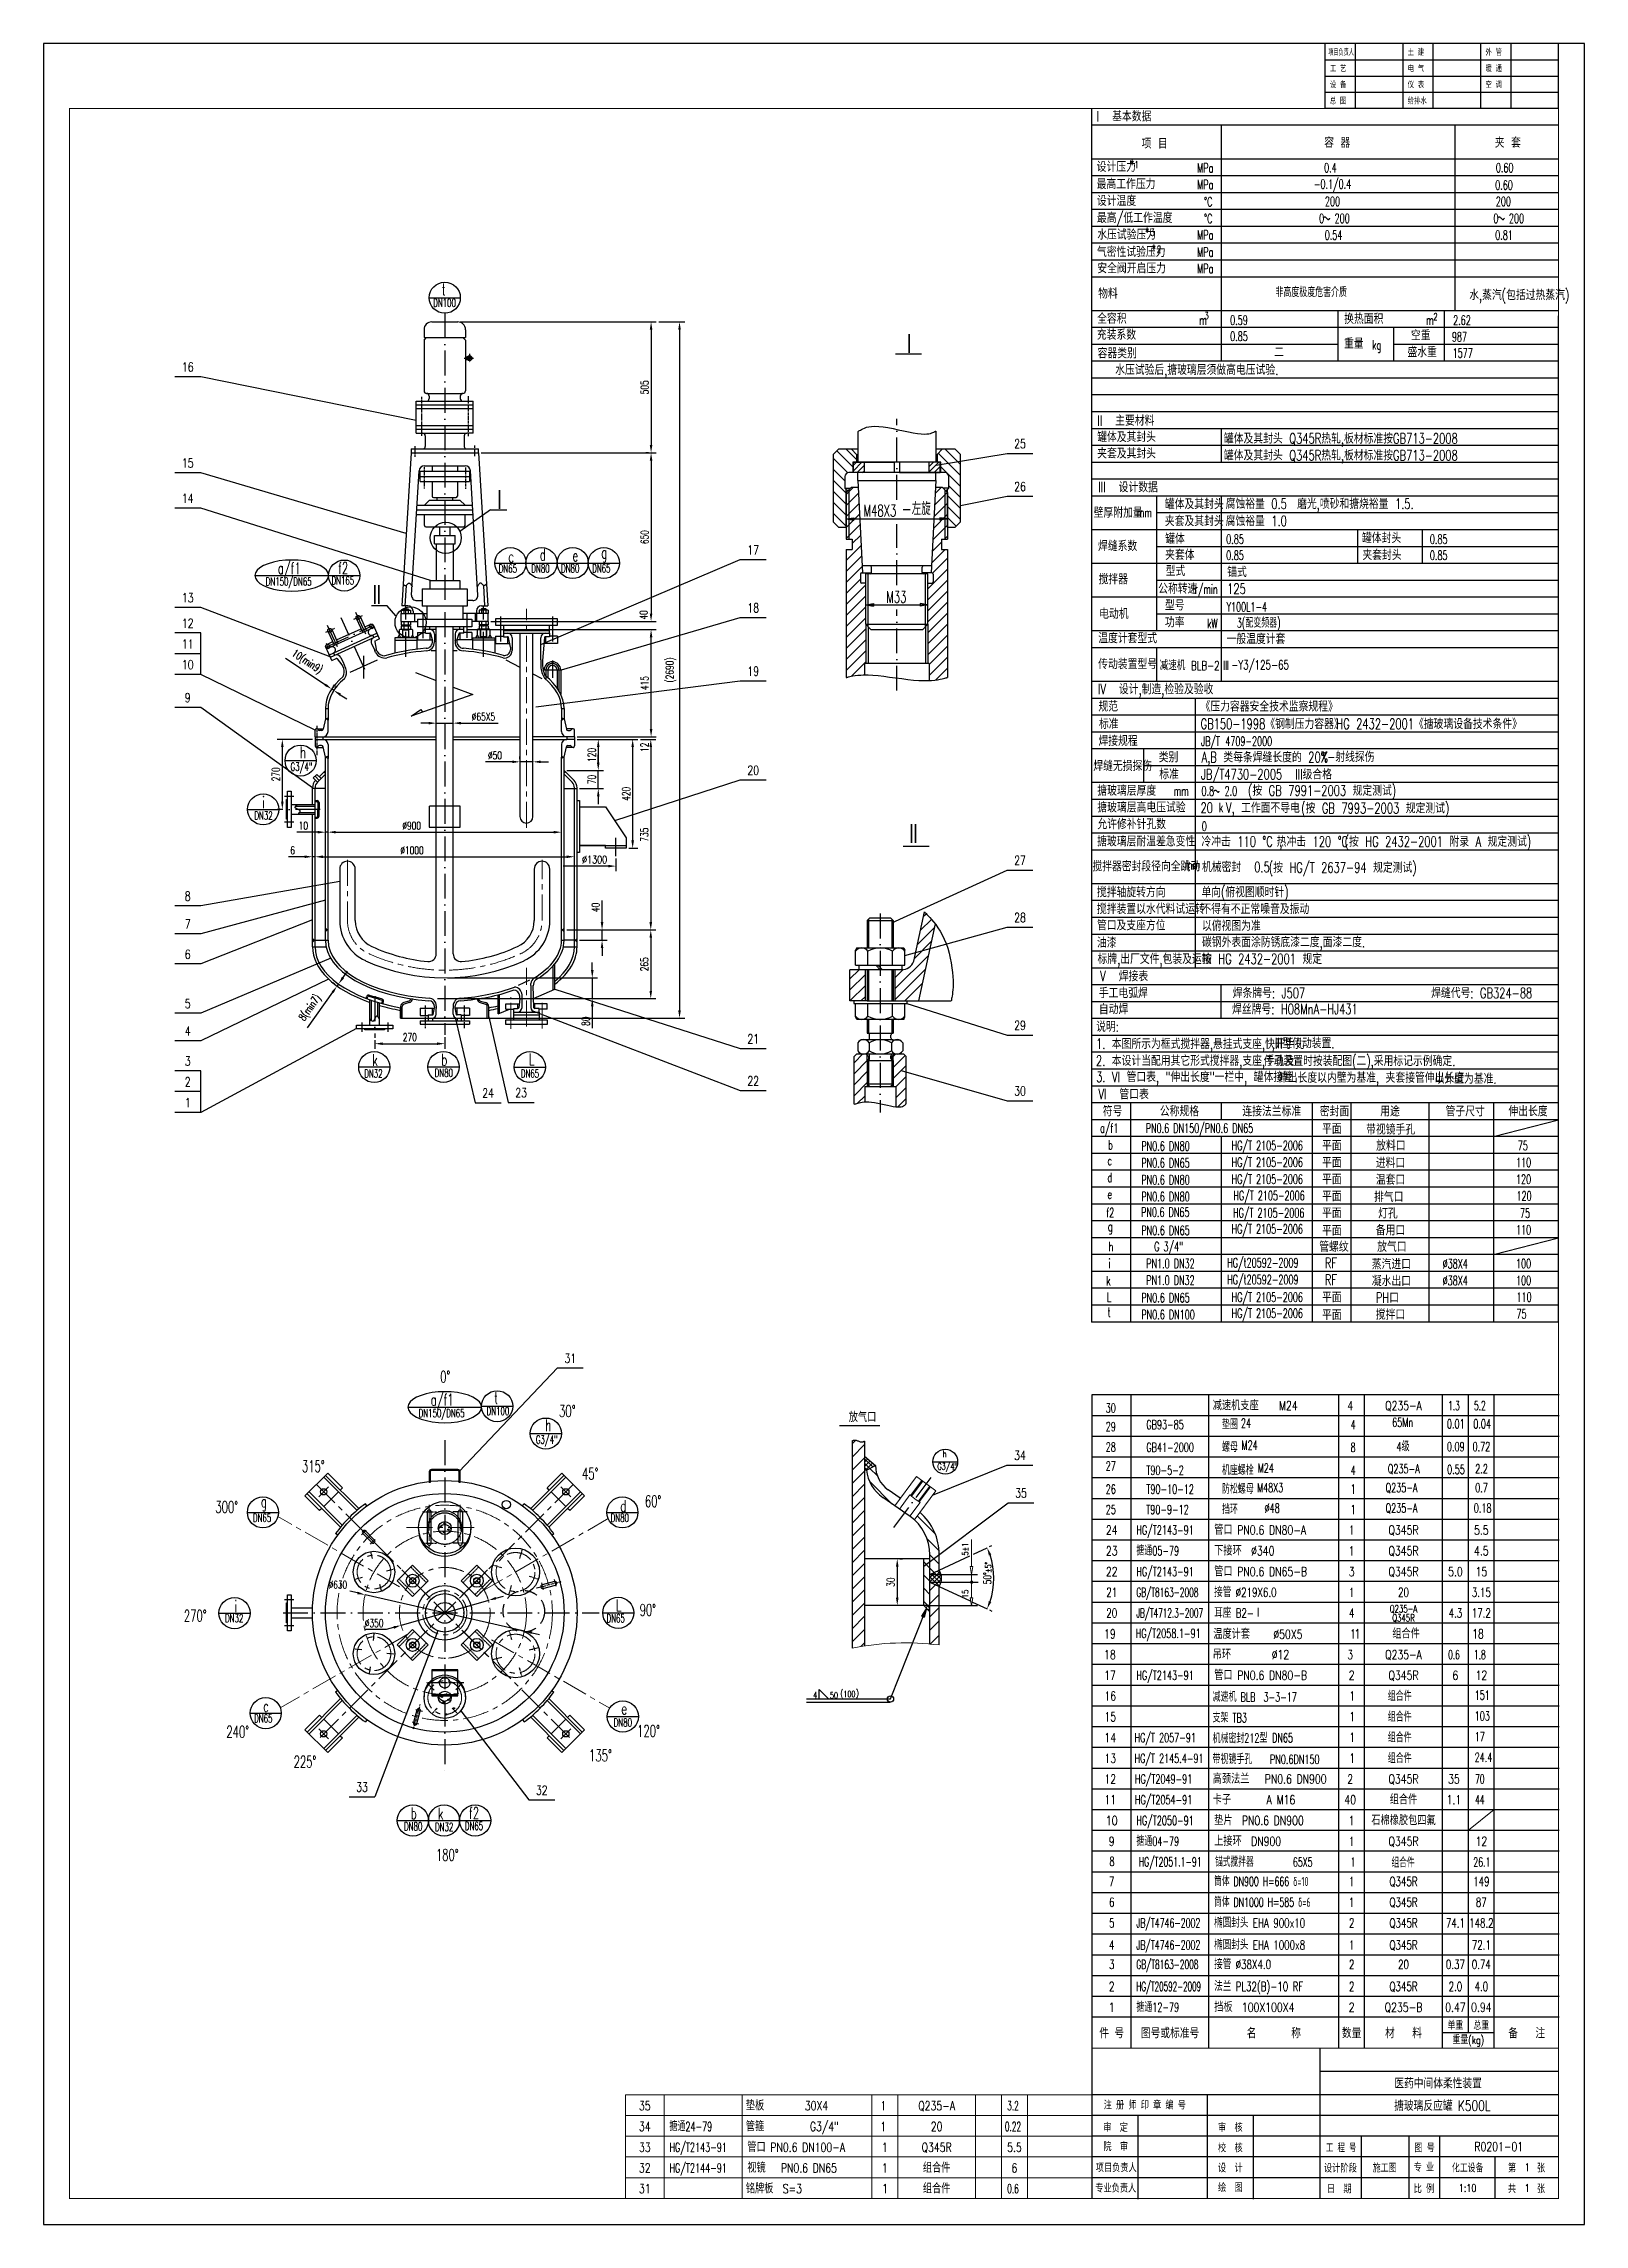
# Model space of a CAD drawing. Extents: x 15743 to 21683, y 5636 to 14046.
import ezdxf
from ezdxf.enums import TextEntityAlignment as Align

# ---------------------------------------------------------------- set-up
doc = ezdxf.new("R2010")
doc.units = 0
doc.header["$LTSCALE"] = 8
for name, pattern in [('ACAD_ISO10W100', [18, 12, -3, 0, -3]), ('CENTER', [2, 1.25, -0.25, 0.25, -0.25]), ('DASHED2', [9.525, 6.35, -3.175]), ('HIDDEN', [0.375, 0.25, -0.125])]:
    doc.linetypes.add(name, pattern=pattern)
for name, color, linetype in [('1', 1, 'Continuous'), ('2', 7, 'CENTER'), ('3', 7, 'HIDDEN'), ('5', 7, 'Continuous'), ('BZCC', 7, 'Continuous'), ('K1', 4, 'Continuous'), ('sb', 1, 'Continuous'), ('sbx', 2, 'ACAD_ISO10W100'), ('sby', 5, 'Continuous'), ('tank', 1, 'Continuous'), ('tankx', 2, 'ACAD_ISO10W100'), ('tanky', 7, 'Continuous')]:
    doc.layers.add(name, color=color, linetype=linetype)
doc.styles.add('HZ', font='txt', dxfattribs={"width": 0.5, "bigfont": 'hzfs'})
doc.styles.add('hzfs', font='simplex.shx', dxfattribs={"width": 0.7, "bigfont": 'hzfs.shx'})
doc.styles.add('ST', font='', dxfattribs={"width": 0.75})
doc.styles.get("Standard").update_dxf_attribs({"font": 'txt', "width": 0.7, "bigfont": 'hztxt.shx'})
doc.styles.get('ST').set_extended_font_data('SimSun')
doc.dimstyles.new('PVCAD$0', dxfattribs={"dimscale": 15, "dimtxt": 3, "dimasz": 3, "dimexe": 2, "dimexo": 1, "dimgap": 1, "dimtad": 1, "dimdec": 0, "dimzin": 0, "dimdsep": 46, "dimtxsty": 'hzfs', "dimcen": 2.5, "dimclrd": 4, "dimclre": 4, "dimadec": 0, "dimazin": 0, "dimtfac": 1, "dimtmove": 0, "dimatfit": 0, "dimfxl": 1, "dimarcsym": 0})
doc.dimstyles.new('PVCAD$2', dxfattribs={"dimscale": 15, "dimtxt": 3, "dimasz": 3, "dimexe": 2, "dimexo": 1, "dimgap": 1, "dimtad": 2, "dimtih": 1, "dimdec": 0, "dimzin": 0, "dimdsep": 46, "dimtxsty": 'hzfs', "dimcen": 2.5, "dimclrd": 4, "dimclre": 4, "dimadec": 0, "dimazin": 0, "dimtfac": 1, "dimtmove": 0, "dimatfit": 0, "dimfxl": 1, "dimarcsym": 0})
doc.dimstyles.new('PVCAD$3', dxfattribs={"dimscale": 15, "dimtxt": 3, "dimasz": 3, "dimexe": 2, "dimexo": 1, "dimgap": 1, "dimtad": 1, "dimtoh": 1, "dimdec": 0, "dimzin": 0, "dimdsep": 46, "dimtxsty": 'hzfs', "dimcen": 2.5, "dimclrd": 4, "dimclre": 4, "dimadec": 0, "dimazin": 0, "dimtfac": 1, "dimtmove": 0, "dimatfit": 0, "dimfxl": 1, "dimarcsym": 0})

msp = doc.modelspace()

# ---------------------------------------------------------------- texts
for s, height, style, width, p in [('项目负责人', 23.44, 'ST', 0.6, (20695.8, 14002.6)), ('工 艺', 23.44, 'ST', 0.75, (20701.7, 13940.1)), ('土 建', 23.44, 'ST', 0.75, (21001.7, 14002.6)), ('电 气', 23.44, 'ST', 0.75, (21001.7, 13940.1)), ('外 管', 23.44, 'ST', 0.75, (21301.7, 14002.6)), ('暖 通', 23.44, 'ST', 0.75, (21301.7, 13940.1)), ('设 备', 23.44, 'ST', 0.75, (20701.7, 13877.6)), ('仪 表', 23.44, 'ST', 0.75, (21001.7, 13877.6)), ('空 调', 23.44, 'ST', 0.75, (21301.7, 13877.6)), ('总 图', 23.44, 'ST', 0.75, (20701.7, 13815.1)), ('给排水', 23.44, 'ST', 0.75, (21001.7, 13815.1)), ('I  基本数据', 40, 'HZ', 0.7, (19802.8, 13746)), ('项 目', 40, 'HZ', 0.7, (19976.1, 13641.4)), ('容 器', 40, 'HZ', 0.7, (20679.8, 13644.8)), ('夹 套', 40, 'HZ', 0.7, (21337.6, 13644.8)), ('设计压力', 40, 'HZ', 0.7, (19802.8, 13551.8)), ('最高工作压力', 40, 'HZ', 0.7, (19802.6, 13485)), ('设计温度', 40, 'HZ', 0.7, (19803.8, 13420.4)), ('最高/低工作温度', 40, 'HZ', 0.7, (19803.8, 13354.8)), ('水压试验压力', 40, 'HZ', 0.7, (19804.9, 13290.3)), ('气密性试验压力', 40, 'HZ', 0.7, (19803.8, 13223.4)), ('安全阀开启压力', 40, 'HZ', 0.7, (19805.1, 13160.3)), ('物料', 40, 'HZ', 0.7, (19808.5, 13062.9)), ('水,蒸汽(包括过热蒸汽)', 40, 'HZ', 0.7, (21239, 13057.2)), ('全容积', 40, 'HZ', 0.7, (19804.7, 12966)), ('换热面积', 40, 'HZ', 0.7, (20756.8, 12965.4)), ('充装系数', 40, 'HZ', 0.7, (19803.5, 12904.1)), ('容器类别', 40, 'HZ', 0.7, (19806.4, 12832.6)), ('二', 40, 'HZ', 0.7, (20487.2, 12836.5)), ('重量', 40, 'HZ', 0.7, (20756.2, 12870)), ('盛水重', 40, 'HZ', 0.7, (21000.8, 12837)), ('空重', 40, 'HZ', 0.7, (21014.7, 12901.2)), ('水压试验后,搪玻璃层须做高电压试验.', 40, 'HZ', 0.7, (19874, 12768.7)), ('II  主要材料', 40, 'HZ', 0.7, (19805, 12572.8)), ('罐体及其封头', 40, 'HZ', 0.7, (19804.7, 12509.6)), ('夹套及其封头', 40, 'HZ', 0.7, (19804.7, 12446.3)), ('III  设计数据', 40, 'HZ', 0.7, (19808.8, 12316)), ('罐体及其封头', 40, 'HZ', 0.7, (20065.7, 12250.8)), ('腐蚀裕量 0.5', 40, 'HZ', 0.7, (20299.9, 12251.9)), ('磨光,喷砂和搪烧裕量 1.5.', 40, 'HZ', 0.7, (20575.5, 12251.9)), ('壁厚附加量', 40, 'HZ', 0.7, (19791.2, 12218)), ('夹套及其封头', 40, 'HZ', 0.7, (20065.7, 12185.4)), ('腐蚀裕量 1.0', 40, 'HZ', 0.7, (20299.9, 12185.6)), ('焊缝系数', 40, 'HZ', 0.7, (19808, 12089.3)), ('罐体', 40, 'HZ', 0.7, (20066.8, 12117.1)), ('罐体封头', 40, 'HZ', 0.7, (20825.6, 12120.1)), ('夹套体', 40, 'HZ', 0.7, (20066.8, 12055.1)), ('型式', 40, 'HZ', 0.7, (20068.9, 11993.1)), ('锚式', 40, 'HZ', 0.7, (20305.8, 11989.3)), ('夹套封头', 40, 'HZ', 0.7, (20827.2, 12054.7)), ('搅拌器', 40, 'HZ', 0.7, (19810.1, 11961)), ('公称转速', 40, 'HZ', 0.7, (20039.9, 11924.6)), ('125', 40, 'HZ', 0.7, (20305.8, 11923.9)), ('电动机', 40, 'HZ', 0.7, (19812.3, 11828)), ('型号', 40, 'HZ', 0.7, (20065.9, 11860.6)), ('温度计套型式', 40, 'HZ', 0.7, (19808.7, 11733.8)), ('功率', 40, 'HZ', 0.7, (20065.9, 11795.4)), ('一般温度计套', 40, 'HZ', 0.7, (20303.4, 11730.9)), ('传动装置型号', 40, 'HZ', 0.7, (19808.7, 11633.9)), ('减速机 BLB-2', 35, 'HZ', 0.7, (20045.4, 11630.3)), (' -Y3/125-65', 35, 'HZ', 0.7, (20299.7, 11633.2)), ('IV  设计,制造,检验及验收', 40, 'HZ', 0.7, (19807.4, 11537.1)), ('规范', 40, 'HZ', 0.7, (19809.5, 11470.4)), ('标准', 40, 'HZ', 0.7, (19811.5, 11403.1)), ('GB150-1998《钢制压力容器》', 40, 'HZ', 0.7, (20203.2, 11403.1)), ('《压力容器安全技术监察规程》', 40, 'HZ', 0.7, (20203.2, 11470.4)), ('  HG 2432-2001《搪玻璃设备技术条件》', 40, 'HZ', 0.7, (20676.6, 11403.1)), ('焊接规程', 40, 'HZ', 0.7, (19809.5, 11337.8)), ('焊缝无损探伤', 40, 'HZ', 0.7, (19789.8, 11241)), ('类别', 40, 'HZ', 0.7, (20042.1, 11274.6)), ('A,B 类每条焊缝长度的 20%%%  ', 40, 'HZ', 0.7, (20207.3, 11274.6)), ('X-射线探伤', 40, 'HZ', 0.7, (20667.5, 11276)), ('搪玻璃层厚度', 40, 'HZ', 0.7, (19805.4, 11145.9)), ('标准', 40, 'HZ', 0.7, (20044.1, 11209.3)), ('JB/T4730-2005  III级合格', 40, 'HZ', 0.7, (20204.9, 11208.5)), ('(按 GB 7991-2003 规定测试)', 40, 'HZ', 0.7, (20386.4, 11145.9)), ('搪玻璃层高电压试验', 40, 'HZ', 0.7, (19805.4, 11081.4)), ('20  V, 工作面不导电', 40, 'HZ', 0.7, (20202.9, 11079.5)), ('(按 GB 7993-2003 规定测试)', 40, 'HZ', 0.7, (20591.2, 11077.9)), ('允许修补针孔数', 40, 'HZ', 0.7, (19805.4, 11016.8)), ('搪玻璃层耐温差急变性', 40, 'HZ', 0.7, (19804.6, 10950.4)), ('冷冲击 110 %%dC ,', 40, 'HZ', 0.7, (20206.5, 10949.2)), ('热冲击 120 %%dC', 40, 'HZ', 0.7, (20496.6, 10949.2)), ('(按 HG 2432-2001 附录 A 规定测试)', 40, 'HZ', 0.7, (20758.6, 10949.2)), ('%%c1300', 30, 'hzfs', 0.75, (17818.9, 10884.6)), ('搅拌器密封段径向全跳动', 40, 'HZ', 0.7, (19786.1, 10853.9)), ('机械密封  0.5', 40, 'HZ', 0.7, (20208.7, 10851.1)), ('(按 HG/T 2637-94 规定测试)', 40, 'HZ', 0.7, (20466.3, 10848.9)), ('搅拌轴旋转方向', 40, 'HZ', 0.7, (19803.8, 10754.3)), ('单向(俯视图顺时针)', 40, 'HZ', 0.7, (20206.5, 10754.3)), ('搅拌装置以水代料试运转', 40, 'HZ', 0.7, (19803.8, 10689.4)), ('不得有不正常噪音及振动', 40, 'HZ', 0.7, (20206.5, 10689.4)), ('管口及支座方位', 40, 'HZ', 0.7, (19803.8, 10626.6)), ('油漆', 40, 'HZ', 0.7, (19803.8, 10559.5)), ('碳钢外表面涂防锈底漆二度,面漆二度.', 40, 'HZ', 0.7, (20208.7, 10561.6)), ('以俯视图为准', 40, 'HZ', 0.7, (20208.7, 10624.4)), ('标牌,出厂文件,包装及运输', 40, 'HZ', 0.7, (19806, 10496.7)), ('按 HG 2432-2001 规定', 40, 'HZ', 0.7, (20208.7, 10496.7)), ('V  焊接表', 40, 'HZ', 0.7, (19816.3, 10430.1)), ('手工电弧焊', 40, 'HZ', 0.7, (19811.1, 10365.2)), ('自动焊', 40, 'HZ', 0.7, (19811.1, 10303)), ('焊丝牌号: H08MnA-HJ431', 40, 'HZ', 0.7, (20324.7, 10303)), ('焊条牌号: J507', 40, 'HZ', 0.7, (20327.3, 10365.2)), ('焊缝代号: GB324-88', 40, 'HZ', 0.7, (21092.2, 10365.2)), ('说明:', 40, 'HZ', 0.7, (19800.7, 10235.5)), ('1. 本图所示为框式搅拌器,悬挂式支座,快开手孔', 40, 'HZ', 0.7, (19800.1, 10169.2)), (' ,III型传动装置.', 40, 'HZ', 0.7, (20452.8, 10172.1)), ('2. 本设计当配用其它形式搅拌器,支座,手孔及', 40, 'HZ', 0.7, (19800.1, 10104.2)), ('传动装置时按装配图(二),采用标记示例确定.', 40, 'HZ', 0.7, (20447.3, 10103.4)), ('3. VI 管口表, "伸出长度"一栏中, 罐体接管', 40, 'HZ', 0.7, (19800.7, 10041.6)), ('VI  管口表', 40, 'HZ', 0.7, (19809.3, 9975.2)), ('伸出长度以内壁为基准, 夹套接管伸出长度', 40, 'HZ', 0.7, (20501.6, 10038.7)), ('以外壁为基准.', 40, 'HZ', 0.7, (21105.5, 10035)), ('符号', 40, 'HZ', 0.7, (19826.2, 9909.5)), ('公称规格', 40, 'HZ', 0.7, (20046.2, 9909.5)), ('连接法兰标准', 40, 'HZ', 0.7, (20364.4, 9909.5)), ('密封面', 40, 'HZ', 0.7, (20663.1, 9909.3)), ('用途', 40, 'HZ', 0.7, (20895.9, 9909.3)), ('管子尺寸', 40, 'HZ', 0.7, (21147.7, 9909.3)), ('伸出长度', 40, 'HZ', 0.7, (21390.1, 9909.5)), ('a/f1', 36, 'hzfs', 0.63, (19815.8, 9846.3)), ('PN0.6 DN150/PN0.6 DN65', 36, 'hzfs', 0.63, (19992, 9845.8)), ('平面', 40, 'hzfs', 0.7, (20671.4, 9841.8)), ('带视镜手孔', 40, 'hzfs', 0.7, (20841.4, 9839.2)), ('b', 36, 'hzfs', 0.63, (19847, 9781.3)), ('PN0.6 DN80', 36, 'hzfs', 0.63, (19974.9, 9776.8)), ('HG/T 2105-2006', 36, 'hzfs', 0.63, (20322.9, 9779.2)), ('HG/T 2105-2006', 36, 'hzfs', 0.63, (20322.9, 9714.2)), ('平面', 40, 'hzfs', 0.7, (20671.4, 9776.8)), ('放料口', 40, 'hzfs', 0.7, (20880.3, 9776.8)), ('75', 36, 'hzfs', 0.63, (21426.3, 9778.7)), ('c', 36, 'hzfs', 0.63, (19844.5, 9720.7)), ('d', 36, 'hzfs', 0.63, (19844.5, 9655.7)), ('PN0.6 DN65', 36, 'hzfs', 0.63, (19974.9, 9711.8)), ('PN0.6 DN80', 36, 'hzfs', 0.63, (19974.9, 9646.8)), ('HG/T 2105-2006', 36, 'hzfs', 0.63, (20322.9, 9649.2)), ('平面', 40, 'hzfs', 0.7, (20671.4, 9711.8)), ('平面', 40, 'hzfs', 0.7, (20671.4, 9646.8)), ('进料口', 40, 'hzfs', 0.7, (20878.9, 9710.3)), ('温套口', 40, 'hzfs', 0.7, (20878.9, 9645.3)), ('110', 36, 'hzfs', 0.63, (21419.3, 9713.7)), ('120', 36, 'hzfs', 0.63, (21419.3, 9648.7)), ('e', 36, 'hzfs', 0.63, (19844.5, 9590.7)), ('PN0.6 DN80', 36, 'hzfs', 0.63, (19974.9, 9581.8)), ('HG/T 2105-2006', 36, 'hzfs', 0.63, (20329.8, 9585.8)), ('平面', 40, 'hzfs', 0.7, (20671.4, 9581.8)), ('排气口', 40, 'hzfs', 0.7, (20872, 9579.2)), ('120', 36, 'hzfs', 0.63, (21421.3, 9584.4)), ('f2', 36, 'hzfs', 0.63, (19839.4, 9520.3)), ('PN0.6 DN65', 36, 'hzfs', 0.63, (19973.9, 9521.7)), ('HG/T 2105-2006', 36, 'hzfs', 0.63, (20328.5, 9519.5)), ('平面', 40, 'hzfs', 0.7, (20671.4, 9516.8)), ('灯孔', 40, 'hzfs', 0.7, (20887.7, 9515.5)), ('75', 36, 'hzfs', 0.63, (21434.6, 9518.1)), ('g', 36, 'hzfs', 0.63, (19846, 9466.6)), ('h', 36, 'hzfs', 0.63, (19848.6, 9389.2)), ('PN0.6 DN65', 36, 'hzfs', 0.63, (19974.9, 9451.8)), ('G 3/4"', 36, 'hzfs', 0.63, (20024.4, 9389.2)), ('HG/T 2105-2006', 36, 'hzfs', 0.63, (20322.9, 9457)), ('管螺纹', 40, 'hzfs', 0.7, (20660.9, 9386.8)), ('平面', 40, 'hzfs', 0.7, (20671.4, 9448.9)), ('备用口', 40, 'hzfs', 0.7, (20878.9, 9450.3)), ('放气口', 40, 'hzfs', 0.7, (20884, 9386.8)), ('110', 36, 'hzfs', 0.63, (21419.3, 9453.7)), ('i', 36, 'hzfs', 0.63, (19848.6, 9324.2)), ('PN1.0 DN32', 36, 'hzfs', 0.63, (19993.8, 9324.1)), ('HG/t20592-2009', 36, 'hzfs', 0.63, (20305.9, 9326.8)), ('RF', 40, 'hzfs', 0.7, (20682.5, 9323.9)), ('蒸汽进口', 40, 'hzfs', 0.7, (20863.4, 9319.6)), ('%%C38X4', 36, 'hzfs', 0.63, (21136.4, 9323)), ('100', 36, 'hzfs', 0.63, (21419.3, 9323.7)), ('k', 36, 'hzfs', 0.63, (19839.9, 9257.5)), ('PN1.0 DN32', 36, 'hzfs', 0.63, (19993.8, 9259.1)), ('HG/t20592-2009', 36, 'hzfs', 0.63, (20305.9, 9261.8)), ('RF', 40, 'hzfs', 0.7, (20682.5, 9258.9)), ('凝水出口', 40, 'hzfs', 0.7, (20863.4, 9254.6)), ('%%C38X4', 36, 'hzfs', 0.63, (21136.4, 9258)), ('100', 36, 'hzfs', 0.63, (21419.3, 9258.7)), ('L', 36, 'hzfs', 0.63, (19842.4, 9194.6)), ('t', 36, 'hzfs', 0.63, (19844.5, 9135.7)), ('PN0.6 DN65', 36, 'hzfs', 0.63, (19974.9, 9191.8)), ('HG/T 2105-2006', 36, 'hzfs', 0.63, (20322.9, 9194.2)), ('HG/T 2105-2006', 36, 'hzfs', 0.63, (20322.9, 9132)), ('平面', 40, 'hzfs', 0.7, (20671.4, 9191.8)), ('搅拌口', 40, 'hzfs', 0.7, (20878.9, 9125.3)), ('PH口', 40, 'hzfs', 0.7, (20878.9, 9190.3)), ('110', 36, 'hzfs', 0.63, (21421.3, 9194.4)), ('PN0.6 DN100', 36, 'hzfs', 0.63, (19974.9, 9126.8)), ('平面', 40, 'hzfs', 0.7, (20671.4, 9123.9)), ('75', 36, 'hzfs', 0.63, (21421.3, 9129.4)), ('注 册 师 印 章 编 号', 30, 'ST', 0.75, (19829.9, 6082.9)), ('审  定', 30, 'ST', 0.75, (19827.9, 5996.6)), ('审  核', 30, 'ST', 0.75, (20270.4, 5996.5)), ('院  审', 30, 'ST', 0.75, (19828.6, 5922.7)), ('校  核', 30, 'ST', 0.75, (20270.4, 5917.8)), ('工 程 号', 30, 'ST', 0.68, (20686.6, 5918.2)), ('图 号', 30, 'ST', 0.75, (21027.3, 5918.2)), ('项目负责人', 30, 'ST', 0.75, (19799.5, 5841.2)), ('设  计', 30, 'ST', 0.75, (20270.4, 5840.2)), ('设计阶段', 30, 'ST', 0.76, (20678.5, 5839.6)), ('专 业', 30, 'ST', 0.75, (21024.8, 5842.9)), ('第     张 ', 30, 'ST', 0.75, (21388.3, 5840.2)), ('专业负责人', 30, 'ST', 0.75, (19797.7, 5762.4)), ('绘  图', 30, 'ST', 0.75, (20270.5, 5764.8)), ('日  期', 30, 'ST', 0.75, (20690.4, 5759.8)), ('比 例', 30, 'ST', 0.75, (21024.9, 5760.2)), ('共     张', 30, 'ST', 0.75, (21388.3, 5760.2))]:
    msp.add_text(s, height=height, dxfattribs=dict(style=style, width=width)).set_placement(p)
at = {"width": 0.63}
for s, height, p in [('*', 36, (19931.6, 13562.4)), ('1', 27, (19948.6, 13565.8)), ('MPa', 36, (20190.5, 13548.7)), ('0.4', 36, (20679.4, 13549.6)), ('0.60', 36, (21341.6, 13549.6)), ('MPa', 36, (20190.5, 13484.8)), ('-0.1/0.4', 36, (20640.1, 13486.6)), ('0.60', 36, (21339.1, 13483)), ('%%dC', 36, (20217, 13418.6)), ('%%dC', 36, (20217, 13353.6)), ('0  200', 36, (20660.1, 13354.5)), ('200', 36, (20682.7, 13419.8)), ('0  200', 36, (21332.2, 13354.5)), ('200', 36, (21341.7, 13419.8)), ('*', 36, (19989.6, 13301.4)), ('3', 27, (20010.1, 13305.4)), ('MPa', 36, (20190.5, 13290.7)), ('0.54', 36, (20681.9, 13290)), ('0.81', 36, (21339.2, 13290)), ('*', 36, (20015.1, 13235.2)), ('2', 27, (20034.6, 13239)), ('MPa', 36, (20190.5, 13224.4)), ('MPa', 36, (20190.5, 13160.5)), ('非高度极度危害介质', 36, (20491.9, 13069.5)), ('m', 36, (20198.4, 12961.9)), ('3', 27, (20218.5, 12984.1)), ('0.59', 36, (20317.3, 12962)), ('m', 36, (21072.9, 12961.9)), ('2', 27, (21100.6, 12980)), ('2.62', 36, (21177, 12962)), ('I', 72, (19072, 12854.3)), ('0.85', 36, (20317.3, 12899.7)), (' kg', 36, (20844.8, 12866.5)), ('987', 36, (21172.3, 12897.6)), ('1577', 36, (21175, 12834.9)), ('mm', 36, (19957.7, 12219.8)), ('0.85', 36, (20302, 12117.1)), ('0.85', 36, (21087.2, 12117.1)), ('0.85', 36, (20302, 12055.1)), ('0.85', 36, (21087.2, 12055.1)), ('r/min', 36, (20180.1, 11924.6)), ('Y100L1-4', 36, (20303.1, 11856.1)), ('kW', 36, (20228.8, 11791.8)), ('3(配变频器)', 36, (20342.9, 11794.5)), ('III', 35, (20290.1, 11631.7)), ('JB/T 4709-2000', 36, (20205.3, 11337.8)), ('mm', 36, (20099.9, 11145.9)), ('0.8  2.0', 36, (20206.8, 11145.9)), ('k', 36, (20274, 11082.6)), ('II', 72, (19080.6, 10964.3)), ('0', 36, (20207.8, 11010.2)), ('mm', 36, (20142.5, 10861))]:
    msp.add_text(s, height=height, dxfattribs=at).set_placement(p)
at = {"style": 'HZ', "width": 0.7}
for p in [(20268.3, 12523.8), (20268.3, 12458.8)]:
    msp.add_text(' 罐体及其封头 Q345R热轧,板材标准按GB713-2008', height=40, dxfattribs=at).set_placement(p, align=Align.MIDDLE_LEFT)
at = {"color": 7, "linetype": 'ByBlock', "lineweight": 13, "style": 'hzfs', "width": 0.75}
msp.add_text('%%P5%%d', height=24, rotation=90, dxfattribs=at).set_placement((19396.4, 8149))
at = {"linetype": 'ByBlock', "style": 'hzfs', "width": 0.63}
for s, p in [('8', (19852.2, 7018.7)), ('HG/T2051.1-91', (19964.7, 7017.1)), ('锚式搅拌器', (20259.1, 7016)), (' 65X5', (20544.3, 7016)), ('1', (20781.7, 7016)), ('组合件', (20939.2, 7013.2)), ('26.1', (21254.7, 7016)), ('筒体 DN900 H=666 δ=10', (20255.7, 6941.3))]:
    msp.add_text(s, height=35, dxfattribs=at).set_placement(p)
at = {"linetype": 'ByBlock', "style": 'hzfs', "width": 0.7}
for s, p in [('7', (19860.7, 6941.3)), ('1', (20785.7, 6941.3)), ('Q345R', (20985.7, 6941.3)), ('149', (21285.7, 6941.3))]:
    msp.add_text(s, height=35, dxfattribs=at).set_placement(p, align=Align.CENTER)
at = {"color": 7, "linetype": 'ByBlock', "lineweight": 13, "char_height": 24, "attachment_point": 5, "rotation": 90, "style": 'hzfs'}
for s, insert in [('5%%P1', (19295.7, 8240.3)), ('15', (19295.7, 8068))]:
    msp.add_mtext(s, dxfattribs=dict(at, insert=insert))
at = {"layer": '2', "color": 0, "linetype": 'ByBlock', "style": 'hzfs', "width": 0.75}
for s, height, p in [('医药中间体柔性装置', 40, (21119.1, 6182.4)), ('搪玻璃反应罐 K500L', 40, (21135.5, 6096.3)), ('R0201-01', 35, (21352.9, 5936.3)), ('施工图', 30, (20912.9, 5856.3)), ('化工设备', 30, (21232.9, 5856.3)), ('1', 30, (21462.9, 5856.3)), ('1:10', 30, (21232.9, 5776.3)), ('1', 30, (21462.9, 5776.3))]:
    msp.add_text(s, height=height, dxfattribs=at).set_placement(p, align=Align.MIDDLE)
at = {"layer": '5', "width": 0.63}
for s, height, p in [('t', 45, (17277.9, 13076.2)), ('DN100', 31.5, (17244.8, 13030.9)), ('I', 72, (17492.3, 12252.5)), ('M48X3', 45, (18903.9, 12222.9)), ('DN65', 31.5, (17497.4, 12006.3)), ('c', 45, (17534.7, 12045.1)), ('DN80', 31.5, (17623.2, 12006.5)), ('d', 45, (17655.7, 12052.6)), ('DN80', 31.5, (17737.8, 12007.1)), ('e', 45, (17781.9, 12049.6)), ('DN65', 31.5, (17857.8, 12007.1)), ('g', 45, (17892.7, 12061.3)), ('II', 72, (17011.9, 11886.4)), ('M33', 45, (18991.5, 11889.7)), ('G3/4"', 31.5, (16694.8, 11242)), ('h', 45, (16731.3, 11290.7)), ('i', 45, (16586.1, 11097.4)), ('DN32', 31.5, (16555.5, 11053.7)), ('k', 45, (17010.1, 10103.9)), ('DN80', 31.5, (17250.5, 10061.4)), ('b', 45, (17276.4, 10105.1)), ('L', 45, (17614.4, 10107)), ('DN32', 31.5, (16979.2, 10058.9)), ('DN65', 31.5, (17582.8, 10058.9)), ('0%%d', 45, (17271.8, 8882.8)), ('t', 45, (17479.8, 8800.9)), ('DN100', 31.5, (17450.6, 8757.2)), ('30%%d', 45, (17730, 8750.3)), ('G3/4"', 31.5, (17640.4, 8647.1)), ('h', 45, (17676.9, 8695.7)), ('315%%d', 45, (16738.8, 8537.7)), ('h', 25.2, (19209.2, 8595.3)), ('45%%d', 45, (17818.5, 8508.8)), ('G3/4"', 25.2, (19188.6, 8546.3)), ('300%%d', 45, (16405, 8380.4)), ('g', 45, (16580.6, 8401.9)), ('d', 45, (17966.3, 8384.1)), ('60%%d', 45, (18061.2, 8402.5)), ('DN65', 31.5, (16550, 8345.4)), ('DN80', 31.5, (17929, 8345.4)), ('270%%d', 45, (16283.6, 7960.9)), ('DN32', 31.5, (16442.4, 7958.2)), ('i', 45, (16478.5, 7997.3)), ('L', 45, (17949.7, 8001.8)), ('90%%d', 45, (18040.7, 7983.6)), ('DN65', 31.5, (17913.2, 7957.7)), ('DN65', 31.5, (16554.5, 7572.1)), ('c', 45, (16589.2, 7612.7)), ('DN80', 31.5, (17940.8, 7555.9)), ('e', 45, (17970, 7602.8)), ('240%%d', 45, (16447.4, 7513.6)), ('120%%d', 45, (18031, 7516.4)), ('225%%d', 45, (16706.8, 7397.7)), ('135%%d', 45, (17845.7, 7422.2)), ('b', 45, (17158.3, 7199.2)), ('k', 45, (17263.4, 7197.9)), ('DN80', 31.5, (17132.4, 7155.5)), ('DN32', 31.5, (17252, 7153.4)), ('180%%d', 45, (17255.2, 7038.9))]:
    msp.add_text(s, height=height, dxfattribs=at).set_placement(p)
at = {"layer": '5'}
for s, height, style, width, p in [('-左旋', 50, 'HZ', 0.7, (19050.7, 12228.1)), ('a/f1', 45, 'hzfs', 0.63, (16645.8, 12000.9)), ('f2', 45, 'hzfs', 0.63, (16878.4, 12001.5)), ('DN150/DN65', 31.5, 'hzfs', 0.63, (16599.3, 11956.2)), ('DN165', 31.5, 'hzfs', 0.63, (16852.7, 11960.4)), ('a/f1', 45, 'hzfs', 0.63, (17235.3, 8793.8)), ('DN150/DN65', 31.5, 'hzfs', 0.63, (17188.9, 8749.1)), ('f2', 45, 'hzfs', 0.63, (17383.1, 7200.5)), ('DN65', 31.5, 'hzfs', 0.63, (17366.8, 7157.1))]:
    msp.add_text(s, height=height, dxfattribs=dict(at, style=style, width=width)).set_placement(p)
at = {"layer": 'tank', "color": 7, "char_height": 30, "attachment_point": 5, "rotation": 90, "style": 'hzfs'}
for s, insert in [('40', (18056.1, 11842.8)), ('12', (18059.4, 11332.7))]:
    msp.add_mtext(s, dxfattribs=dict(at, insert=insert))
at = {"layer": 'tanky', "linetype": 'ByBlock', "style": 'hzfs'}
for s, height, width, p in [('16', 35, 0.75, (16298.5, 12781.9)), ('25', 35, 0.75, (19507.2, 12485.9)), ('15', 35, 0.75, (16298.5, 12411.3)), ('14', 35, 0.75, (16298.5, 12274.8)), ('26', 35, 0.75, (19507.2, 12320.7)), ('17', 35, 0.75, (18478.7, 12076.4)), ('13', 35, 0.75, (16298.5, 11891.8)), ('18', 35, 0.75, (18478.7, 11852.9)), ('12', 35, 0.75, (16298.5, 11793.5)), ('11', 35, 0.75, (16298.5, 11713.5)), ('10', 35, 0.75, (16298.5, 11633.5)), ('19', 35, 0.75, (18478.7, 11608.8)), ('9', 35, 0.75, (16298.5, 11506.7)), ('20', 35, 0.75, (18478.7, 11226.6)), ('27', 35, 0.75, (19507.2, 10879)), ('8', 35, 0.75, (16298.5, 10741.1)), ('28', 35, 0.75, (19507.2, 10658.7)), ('7', 35, 0.75, (16298.5, 10633.5)), ('6', 35, 0.75, (16298.5, 10517)), ('5', 35, 0.75, (16298.5, 10326.7)), ('29', 35, 0.75, (19507.2, 10242.8)), ('4', 35, 0.75, (16298.5, 10220.7)), ('21', 35, 0.75, (18478.7, 10190.8)), ('3', 35, 0.75, (16298.5, 10104.9)), ('2', 35, 0.75, (16298.5, 10024.9)), ('24', 35, 0.75, (17456.5, 9981.9)), ('23', 35, 0.75, (17583.9, 9983.2)), ('22', 35, 0.75, (18478.7, 10028.8)), ('30', 35, 0.75, (19507.2, 9989.4)), ('1', 35, 0.75, (16298.5, 9944.9)), ('31', 35, 0.75, (17773.5, 8959)), ('34', 35, 0.75, (19507, 8584.3)), ('35', 35, 0.75, (19511, 8439.1)), ('20', 35, 0.7, (19860.7, 7976.3)), ('4', 35, 0.7, (20785.7, 7976.3)), ('Q235-A', 28, 0.7, (20985.7, 7996.3)), ('4.3', 35, 0.7, (21185.7, 7976.3)), ('17.2', 35, 0.7, (21285.7, 7976.3)), ('Q345R', 28, 0.7, (20985.7, 7961.3)), ('33', 35, 0.75, (16970.4, 7305)), ('32', 35, 0.75, (17663.4, 7293.2)), ('6', 35, 0.7, (19860.7, 6861.3)), ('1', 35, 0.7, (20785.7, 6861.3)), ('Q345R', 35, 0.7, (20985.7, 6861.3)), ('87', 35, 0.7, (21285.7, 6861.3)), ('5', 35, 0.7, (19860.7, 6781.3)), ('2', 35, 0.7, (20785.7, 6781.3)), ('Q345R', 35, 0.7, (20985.7, 6781.3)), ('74.1', 35, 0.7, (21185.7, 6781.3)), ('148.2', 35, 0.7, (21285.7, 6781.3)), ('4', 35, 0.7, (19860.7, 6696.3)), ('1', 35, 0.7, (20785.7, 6696.3)), ('Q345R', 35, 0.7, (20985.7, 6696.3)), ('72.1', 35, 0.7, (21285.7, 6696.3)), ('3', 35, 0.7, (19860.7, 6621.3)), ('2', 35, 0.7, (20785.7, 6621.3)), ('20', 35, 0.7, (20985.7, 6621.3)), ('0.37', 35, 0.7, (21185.7, 6621.3)), ('0.74', 35, 0.7, (21285.7, 6621.3)), ('2', 35, 0.75, (19860.7, 6536.3)), ('2', 35, 0.7, (20785.7, 6536.3)), ('Q345R', 35, 0.7, (20985.7, 6536.3)), ('2.0', 35, 0.7, (21185.7, 6536.3)), ('4.0', 35, 0.7, (21285.7, 6536.3))]:
    msp.add_text(s, height=height, dxfattribs=dict(at, width=width)).set_placement(p, align=Align.CENTER)
at = {"layer": 'tanky', "linetype": 'ByBlock', "lineweight": 13, "style": 'hzfs'}
for s, height, width, p in [('放气口', 35, 0.75, (18846.9, 8731.1)), ('30', 35, 0.65, (19837.5, 8767.2)), ('减速机支座    M24', 35, 0.75, (20250.1, 8776.3)), ('65Mn', 35, 0.65, (20942, 8711.6)), ('29', 35, 0.65, (19837.5, 8695.4)), ('GB93-85', 35, 0.65, (19994.2, 8703.2)), ('垫圈', 35, 0.65, (20285.7, 8703.2)), ('24', 35, 0.65, (20358.8, 8708.8)), ('4', 35, 0.65, (20781.7, 8703.2)), ('0.01', 35, 0.65, (21153.1, 8706)), ('0.04', 35, 0.65, (21254.8, 8706)), ('28', 35, 0.65, (19837.5, 8616.7)), ('GB41-2000', 35, 0.65, (19994.2, 8615.4)), ('螺母', 35, 0.65, (20285.7, 8615.4)), ('M24', 35, 0.65, (20361.3, 8623.8)), ('8', 35, 0.65, (20781.7, 8615.4)), ('4级', 35, 0.65, (20958.9, 8618.2)), ('0.09', 35, 0.65, (21153.1, 8618.2)), ('0.72', 35, 0.65, (21252, 8618.2)), ('27', 35, 0.65, (19837.5, 8543.2)), ('T90-5-2', 35, 0.65, (19994.2, 8527.2)), ('机座螺栓', 35, 0.65, (20285.7, 8527.2)), ('M48X3', 35, 0.65, (20420.9, 8459.9)), ('M24', 35, 0.65, (20423.6, 8535.6)), ('4', 35, 0.65, (20781.7, 8527.2)), ('Q235-A', 35, 0.65, (20916.7, 8459.9)), ('Q235-A', 35, 0.65, (20925.2, 8532.8)), ('0.55', 35, 0.65, (21153.8, 8530)), ('2.2', 35, 0.65, (21262.2, 8532.8)), ('0.7', 35, 0.65, (21262.2, 8459.9)), ('26', 35, 0.65, (19837.5, 8454.3)), ('25', 35, 0.65, (19837.5, 8375.6)), ('T90-9-12', 35, 0.65, (19993.8, 8375.6)), ('T90-10-12', 35, 0.65, (19994.2, 8454.3)), ('挡环', 35, 0.65, (20285.7, 8375.6)), ('防松螺母', 35, 0.65, (20285.7, 8454.3)), ('%%c48', 35, 0.65, (20449.9, 8381)), ('1', 35, 0.65, (20781.7, 8454.3)), ('1', 35, 0.65, (20781.7, 8375.6)), ('Q235-A', 35, 0.65, (20916.7, 8381.2)), ('0.18', 35, 0.65, (21256.6, 8381.2)), ('HG/T2143-91', 35, 0.65, (19955.7, 8296.3)), ('管口 PN0.6 DN80-A', 35, 0.75, (20255.7, 8296.3)), ('搪通05-79', 35, 0.65, (19955.7, 8216.3)), ('下接环  %%c340', 35, 0.75, (20255.7, 8216.3)), ('HG/T2143-91', 35, 0.65, (19955.7, 8136.3)), ('管口 PN0.6 DN65-B', 35, 0.75, (20255.7, 8136.3)), ('GB/T8163-2008', 35, 0.6, (19955.7, 8056.5)), ('接管 %%C219X6.0', 35, 0.7, (20255.7, 8056.5)), ('HG/T2058.1-91', 35, 0.65, (19953.1, 7897.8)), ('温度计套', 35, 0.75, (20252.3, 7894.7)), ('%%c50X5', 35, 0.75, (20483.7, 7894.7)), ('1', 35, 0.75, (20779.5, 7896.2)), ('1', 35, 0.75, (20796.6, 7896.2)), ('组合件', 35, 0.75, (20942.6, 7896.2)), ('18', 35, 0.75, (21250.2, 7896.2)), ('吊环        %%c12', 35, 0.75, (20250.1, 7816.3)), ('HG/T2143-91', 35, 0.65, (19955.7, 7736.3)), ('管口 PN0.6 DN80-B', 35, 0.75, (20255.7, 7736.3)), ('4', 24, 0.75, (18710.1, 7665.9)), ('50', 24, 0.75, (18774.4, 7665)), ('(', 24, 0.75, (18814.8, 7672.4)), ('100', 24, 0.75, (18826.5, 7669.5)), (')', 24, 0.75, (18875.1, 7673.4)), ('减速机 BLB  3-3-17', 35, 0.65, (20249.4, 7652.4)), ('1', 35, 0.65, (20777.8, 7656.8)), ('组合件', 35, 0.65, (20925, 7655.6)), ('151', 35, 0.65, (21259.9, 7659.8)), ('支架 TB3', 35, 0.65, (20249.4, 7572.4)), ('1', 35, 0.65, (20777.8, 7576.8)), ('组合件', 35, 0.65, (20925, 7575.6)), ('103', 35, 0.65, (21259.9, 7579.8)), ('HG/T 2057-91', 35, 0.65, (19948.6, 7495.8)), ('机械密封', 35, 0.65, (20249.4, 7492.4)), (' 212型', 35, 0.65, (20356.1, 7494.3)), ('DN65', 35, 0.65, (20478.8, 7495.3)), ('1', 35, 0.65, (20777.8, 7496.8)), ('组合件', 35, 0.65, (20925, 7495.6)), ('17', 35, 0.65, (21259.9, 7499.8)), ('HG/T 2145.4-91', 35, 0.65, (19948.6, 7415.8)), ('带视镜手孔    PN0.6DN150', 35, 0.65, (20249.4, 7412.4)), ('1', 35, 0.65, (20777.8, 7416.8)), ('组合件', 35, 0.65, (20925, 7415.6)), ('24.4', 35, 0.65, (21259.9, 7419.8)), ('HG/T2049-91', 35, 0.65, (19950.1, 7336.3)), ('高颈法兰   PN0.6 DN900', 35, 0.75, (20250.1, 7336.3)), ('HG/T2054-91', 35, 0.65, (19950.1, 7256.3)), ('卡子       A M16', 35, 0.75, (20250.1, 7256.3)), ('HG/T2050-91', 35, 0.65, (19955.7, 7176.3)), ('垫片  PN0.6 DN900', 35, 0.75, (20255.7, 7176.3)), ('搪通04-79', 35, 0.65, (19955.7, 7096.3)), ('上接环  DN900', 35, 0.75, (20255.7, 7096.3)), ('搪通12-79', 35, 0.65, (19955.7, 6456.3)), ('挡板  100X100X4', 35, 0.75, (20255.7, 6456.3)), ('垫板        30X4', 35, 0.75, (18450.1, 6076.3)), ('搪通24-79', 35, 0.65, (18155.7, 5996.3)), ('管箍         G3/4"', 35, 0.75, (18450.1, 5996.3)), ('HG/T2143-91', 35, 0.65, (18155.7, 5916.3)), ('管口 PN0.6 DN100-A', 35, 0.75, (18455.7, 5916.3)), ('HG/T2144-91', 35, 0.65, (18155.7, 5836.3)), ('视镜   PN0.6 DN65', 35, 0.75, (18455.7, 5836.3)), ('铭牌板  S=3', 35, 0.75, (18450.1, 5756.3))]:
    msp.add_text(s, height=height, dxfattribs=dict(at, width=width)).set_placement(p)
for s, width, p in [('4', 0.75, (20780.1, 8776.3)), ('Q235-A', 0.75, (20985.7, 8776.3)), ('1.3', 0.6, (21180.1, 8776.3)), ('5.2', 0.6, (21280.1, 8776.3)), ('24', 0.75, (19860.7, 8296.3)), ('1', 0.75, (20785.7, 8296.3)), ('Q345R', 0.75, (20985.7, 8296.3)), ('5.5', 0.75, (21285.7, 8296.3)), ('23', 0.75, (19860.7, 8216.3)), ('1', 0.75, (20785.7, 8216.3)), ('Q345R', 0.75, (20985.7, 8216.3)), ('4.5', 0.75, (21285.7, 8216.3)), ('22', 0.75, (19860.7, 8136.3)), ('3', 0.75, (20785.7, 8136.3)), ('Q345R', 0.75, (20985.7, 8136.3)), ('5.0', 0.75, (21185.7, 8136.3)), ('15', 0.75, (21285.7, 8136.3)), ('21', 0.7, (19860.7, 8056.5)), ('1', 0.7, (20785.7, 8056.5)), ('20', 0.7, (20985.7, 8056.5)), ('3.15', 0.7, (21285.7, 8056.5)), ('19', 0.75, (19853.8, 7896.3)), ('18', 0.75, (19853.8, 7816.3)), ('3', 0.75, (20780.1, 7816.3)), ('Q235-A', 0.75, (20985.7, 7816.3)), ('0.6', 0.6, (21180.1, 7816.3)), ('1.8', 0.6, (21280.1, 7816.3)), ('17', 0.75, (19854, 7736.3)), ('2', 0.75, (20785.7, 7736.3)), ('Q345R', 0.75, (20985.7, 7736.3)), ('6', 0.75, (21185.7, 7736.3)), ('12', 0.75, (21285.7, 7736.3)), ('16', 0.75, (19855.1, 7656.3)), ('15', 0.75, (19855.1, 7576.3)), ('14', 0.75, (19855.1, 7496.3)), ('13', 0.75, (19855.1, 7416.3)), ('12', 0.75, (19855.1, 7336.3)), ('2', 0.75, (20780.1, 7336.3)), ('Q345R', 0.75, (20985.7, 7336.3)), ('35', 0.75, (21180.1, 7336.3)), ('70', 0.6, (21280.1, 7336.3)), ('11', 0.75, (19855.1, 7256.3)), ('40', 0.75, (20780.1, 7256.3)), ('组合件', 0.75, (20985.7, 7256.3)), ('1.1', 0.75, (21180.1, 7256.3)), ('44', 0.6, (21280.1, 7256.3)), ('10', 0.75, (19860.7, 7176.3)), ('1', 0.75, (20785.7, 7176.3)), ('石棉橡胶包四氟', 0.75, (20985.7, 7176.3)), ('9', 0.75, (19860.7, 7096.3)), ('1', 0.75, (20785.7, 7096.3)), ('Q345R', 0.75, (20985.7, 7096.3)), ('12', 0.75, (21285.7, 7096.3)), ('1', 0.75, (19860.7, 6456.3)), ('2', 0.75, (20785.7, 6456.3)), ('Q235-B', 0.75, (20985.7, 6456.3)), ('0.47', 0.75, (21185.7, 6456.3)), ('0.94', 0.75, (21285.7, 6456.3)), ('35', 0.75, (18060.7, 6076.3)), ('1', 0.75, (18980.1, 6076.3)), ('Q235-A', 0.75, (19185.7, 6076.3)), ('3.2', 0.6, (19480.1, 6076.3)), ('34', 0.75, (18060.7, 5996.3)), ('1', 0.75, (18980.1, 5996.3)), ('20', 0.75, (19185.7, 5996.3)), ('0.22', 0.6, (19480.1, 5996.3)), ('33', 0.75, (18060.7, 5916.3)), ('1', 0.75, (18985.7, 5916.3)), ('Q345R', 0.75, (19185.7, 5916.3)), ('5.5', 0.75, (19485.7, 5916.3)), ('32', 0.75, (18060.7, 5836.3)), ('1', 0.75, (18985.7, 5836.3)), ('组合件', 0.75, (19185.7, 5836.3)), ('6', 0.75, (19485.7, 5836.3)), ('31', 0.75, (18060.7, 5756.3)), ('1', 0.75, (18987.1, 5757)), ('组合件', 0.75, (19185.7, 5756.3)), ('0.6', 0.6, (19480.1, 5756.3))]:
    msp.add_text(s, height=35, dxfattribs=dict(at, width=width)).set_placement(p, align=Align.CENTER)
at = {"layer": 'tanky', "linetype": 'ByBlock', "style": 'hzfs'}
for s, width, p in [('JB/T4712.3-2007', 0.59, (19955.7, 7976.3)), ('耳座 B2-Ⅰ', 0.7, (20255.7, 7976.3)), ('筒体 DN1000 H=585 δ=6', 0.63, (20255.7, 6861.3)), ('JB/T4746-2002', 0.63, (19955.7, 6781.3)), ('椭圆封头 EHA 900x10', 0.7, (20255.7, 6781.3)), ('JB/T4746-2002', 0.63, (19955.7, 6696.3)), ('椭圆封头 EHA 1000x8', 0.7, (20255.7, 6696.3)), ('GB/T8163-2008', 0.6, (19955.7, 6621.3)), ('接管 %%C38X4.0', 0.7, (20255.7, 6621.3)), ('HG/T20592-2009', 0.58, (19955.7, 6536.3)), ('法兰 PL32(B)-10 RF', 0.7, (20255.7, 6536.3))]:
    msp.add_text(s, height=35, dxfattribs=dict(at, width=width)).set_placement(p)
at = {"layer": 'tanky', "linetype": 'ByBlock', "style": 'hzfs', "width": 0.75}
for s, height, p in [('件 号', 40, (19860.7, 6376.3)), ('图号或标准号', 40, (20085.7, 6376.3)), ('名      称', 40, (20485.7, 6376.3)), ('数量', 40, (20785.7, 6376.3)), ('材   料', 40, (20985.7, 6376.3)), ('单重', 30, (21185.7, 6406.3)), ('总重', 30, (21285.7, 6406.3)), ('备   注', 40, (21460.7, 6376.3)), ('重量(kg)', 30, (21235.7, 6346.3))]:
    msp.add_text(s, height=height, dxfattribs=at).set_placement(p, align=Align.MIDDLE)

# ---------------------------------------------------------------- blocks, each defined once
blk = doc.blocks.new('*D125')
for p, q in [((-490.497474, 426.049017), (-490.497077, 426.048682)), ((-490.497077, 426.048682), (-490.494302, 426.046342)), ((-490.494302, 426.046342), (-490.48677, 426.039988)), ((-490.48677, 426.039988), (-490.472101, 426.027615)), ((-490.472101, 426.027615), (-490.447918, 426.007217)), ((-490.447918, 426.007217), (-490.411841, 425.976786)), ((-490.411841, 425.976786), (-490.361492, 425.934317)), ((-490.361492, 425.934317), (-490.294492, 425.877803)), ((-490.294492, 425.877803), (-490.209345, 425.806932)), ((-490.209345, 425.806932), (-490.108088, 425.728166)), ((-490.108088, 425.728166), (-489.993638, 425.649661)), ((-489.993638, 425.649661), (-489.868916, 425.579575)), ((-489.868916, 425.579575), (-489.736839, 425.526063)), ((-489.736839, 425.526063), (-489.600327, 425.497283)), ((-489.600327, 425.497283), (-489.462299, 425.50139)), ((-489.462299, 425.50139), (-489.325672, 425.546542)), ((-489.325672, 425.546542), (-489.192666, 425.63719)), ((-489.192666, 425.63719), (-489.062693, 425.762972)), ((-489.062693, 425.762972), (-488.934465, 425.909822)), ((-488.934465, 425.909822), (-488.806693, 426.063672)), ((-488.806693, 426.063672), (-488.678092, 426.210456)), ((-488.678092, 426.210456), (-488.547371, 426.336108)), ((-488.547371, 426.336108), (-488.413243, 426.42656)), ((-488.413243, 426.42656), (-488.274421, 426.467746)), ((-488.274421, 426.467746), (-488.130386, 426.449892)), ((-488.130386, 426.449892), (-487.983702, 426.380394)), ((-487.983702, 426.380394), (-487.837705, 426.270943)), ((-487.837705, 426.270943), (-487.695727, 426.133228)), ((-487.695727, 426.133228), (-487.561103, 425.978938)), ((-487.561103, 425.978938), (-487.437168, 425.819763)), ((-487.437168, 425.819763), (-487.327256, 425.667392)), ((-487.327256, 425.667392), (-487.234701, 425.533515)), ((-487.234701, 425.533515), (-487.16185, 425.427244)), ((-487.16185, 425.427244), (-487.107104, 425.347384)), ((-487.107104, 425.347384), (-487.067877, 425.290161)), ((-487.067877, 425.290161), (-487.041582, 425.251803)), ((-487.041582, 425.251803), (-487.025632, 425.228537)), ((-487.025632, 425.228537), (-487.013993, 425.211559)), ((-487.017442, 425.216589), (-487.014424, 425.212187))]:
    blk.add_line(p, q)
blk = doc.blocks.new('*D126')
for p, q in [((-461.84248, 425.228537), (-461.854119, 425.211559)), ((-461.85067, 425.216589), (-461.853688, 425.212187)), ((-461.826531, 425.251803), (-461.84248, 425.228537)), ((-461.800235, 425.290161), (-461.826531, 425.251803)), ((-461.761008, 425.347384), (-461.800235, 425.290161)), ((-461.706262, 425.427244), (-461.761008, 425.347384)), ((-461.633412, 425.533515), (-461.706262, 425.427244)), ((-461.540856, 425.667392), (-461.633412, 425.533515)), ((-461.430944, 425.819763), (-461.540856, 425.667392)), ((-461.307009, 425.978938), (-461.430944, 425.819763)), ((-461.172386, 426.133228), (-461.307009, 425.978938)), ((-461.030408, 426.270943), (-461.172386, 426.133228)), ((-460.88441, 426.380394), (-461.030408, 426.270943)), ((-460.737727, 426.449892), (-460.88441, 426.380394)), ((-460.593692, 426.467746), (-460.737727, 426.449892)), ((-460.454869, 426.42656), (-460.593692, 426.467746)), ((-460.320742, 426.336108), (-460.454869, 426.42656)), ((-460.190021, 426.210456), (-460.320742, 426.336108)), ((-460.061419, 426.063672), (-460.190021, 426.210456)), ((-459.933648, 425.909822), (-460.061419, 426.063672)), ((-459.80542, 425.762972), (-459.933648, 425.909822)), ((-459.675446, 425.63719), (-459.80542, 425.762972)), ((-459.54244, 425.546542), (-459.675446, 425.63719)), ((-459.405814, 425.50139), (-459.54244, 425.546542)), ((-459.267785, 425.497283), (-459.405814, 425.50139)), ((-459.131273, 425.526063), (-459.267785, 425.497283)), ((-458.999197, 425.579575), (-459.131273, 425.526063)), ((-458.874474, 425.649661), (-458.999197, 425.579575)), ((-458.760025, 425.728166), (-458.874474, 425.649661)), ((-458.658767, 425.806932), (-458.760025, 425.728166)), ((-458.573621, 425.877803), (-458.658767, 425.806932)), ((-458.506621, 425.934317), (-458.573621, 425.877803)), ((-458.456272, 425.976786), (-458.506621, 425.934317)), ((-458.420195, 426.007217), (-458.456272, 425.976786)), ((-458.396011, 426.027615), (-458.420195, 426.007217)), ((-458.381343, 426.039988), (-458.396011, 426.027615)), ((-458.37381, 426.046342), (-458.381343, 426.039988)), ((-458.371035, 426.048682), (-458.37381, 426.046342)), ((-458.370639, 426.049017), (-458.371035, 426.048682))]:
    blk.add_line(p, q)
blk = doc.blocks.new('*D165')
at = {"color": 4, "lineweight": -2}
for p, q in [((17019.4, 10202.8), (17019.4, 10169.6)), ((17049.4, 10189.6), (17259.4, 10189.6)), ((17289.4, 10214.2), (17289.4, 10169.6))]:
    blk.add_line(p, q, dxfattribs=at)
at = {"color": 4}
for points in [[(17049.4, 10194.6), (17049.4, 10184.6), (17019.4, 10189.6)], [(17259.4, 10194.6), (17259.4, 10184.6), (17289.4, 10189.6)]]:
    blk.add_solid(points, dxfattribs=at)
at = {"layer": 'Defpoints', "color": 0}
for p in [(17019.4, 10212.8), (17289.4, 10224.2), (17289.4, 10189.6)]:
    blk.add_point(p, dxfattribs=at)
at = {"color": 0, "insert": (17154.4, 10214.6), "char_height": 30, "attachment_point": 5, "style": 'hzfs'}
blk.add_mtext('\\A1;270', dxfattribs=at)
blk = doc.blocks.new('*D166')
at = {"color": 4, "lineweight": -2}
for p, q in [((16779.4, 11363.3), (16643.2, 11363.3)), ((16663.2, 11333.3), (16663.2, 11123.3)), ((16654, 11093.3), (16643.2, 11093.3))]:
    blk.add_line(p, q, dxfattribs=at)
at = {"color": 4}
for points in [[(16658.2, 11333.3), (16668.2, 11333.3), (16663.2, 11363.3)], [(16658.2, 11123.3), (16668.2, 11123.3), (16663.2, 11093.3)]]:
    blk.add_solid(points, dxfattribs=at)
at = {"layer": 'Defpoints', "color": 0}
for p in [(16789.4, 11363.3), (16663.2, 11093.3), (16664, 11093.3)]:
    blk.add_point(p, dxfattribs=at)
at = {"color": 0, "insert": (16638.2, 11228.3), "char_height": 30, "attachment_point": 5, "rotation": 90, "style": 'hzfs'}
blk.add_mtext('\\A1;270', dxfattribs=at)
blk = doc.blocks.new('*D167')
at = {"color": 4, "lineweight": -2}
for p, q in [((16839.4, 11015.3), (16839.4, 11025.3)), ((17739.4, 11015.3), (17739.4, 11025.3)), ((16869.4, 11005.3), (17709.4, 11005.3))]:
    blk.add_line(p, q, dxfattribs=at)
at = {"color": 4}
for points in [[(16869.4, 11010.3), (16869.4, 11000.3), (16839.4, 11005.3)], [(17709.4, 11010.3), (17709.4, 11000.3), (17739.4, 11005.3)]]:
    blk.add_solid(points, dxfattribs=at)
at = {"layer": 'Defpoints', "color": 0}
for p in [(16839.4, 11005.3), (17739.4, 11005.3), (17739.4, 11005.3)]:
    blk.add_point(p, dxfattribs=at)
at = {"color": 0, "insert": (17161.8, 11030.3), "char_height": 30, "attachment_point": 5, "style": 'hzfs'}
blk.add_mtext('\\A1;%%C900', dxfattribs=at)
blk = doc.blocks.new('*D153')
at = {"color": 4, "lineweight": -2}
for p, q in [((16829.4, 11015.3), (16829.4, 11025.3)), ((16839.4, 11015.3), (16839.4, 11025.3)), ((16799.4, 11005.3), (16719.4, 11005.3)), ((16839.4, 11005.3), (16829.4, 11005.3)), ((16869.4, 11005.3), (16899.4, 11005.3))]:
    blk.add_line(p, q, dxfattribs=at)
at = {"color": 4}
for points in [[(16799.4, 11010.3), (16799.4, 11000.3), (16829.4, 11005.3)], [(16869.4, 11010.3), (16869.4, 11000.3), (16839.4, 11005.3)]]:
    blk.add_solid(points, dxfattribs=at)
at = {"layer": 'Defpoints', "color": 0}
for p in [(16829.4, 11005.3), (16829.4, 11005.3), (16839.4, 11005.3)]:
    blk.add_point(p, dxfattribs=at)
at = {"color": 0, "insert": (16744.4, 11030.3), "char_height": 30, "attachment_point": 5, "style": 'hzfs'}
blk.add_mtext('\\A1;10', dxfattribs=at)
blk = doc.blocks.new('*D168')
at = {"color": 4, "lineweight": -2}
for p, q in [((17799.4, 11363.3), (18033.8, 11363.3)), ((18013.8, 11333.3), (18013.8, 10973.3)), ((17999.4, 10943.3), (18033.8, 10943.3))]:
    blk.add_line(p, q, dxfattribs=at)
at = {"color": 4}
for points in [[(18008.8, 11333.3), (18018.8, 11333.3), (18013.8, 11363.3)], [(18008.8, 10973.3), (18018.8, 10973.3), (18013.8, 10943.3)]]:
    blk.add_solid(points, dxfattribs=at)
at = {"layer": 'Defpoints', "color": 0}
for p in [(17789.4, 11363.3), (17989.4, 10943.3), (18013.8, 10943.3)]:
    blk.add_point(p, dxfattribs=at)
at = {"color": 0, "insert": (17988.8, 11153.3), "char_height": 30, "attachment_point": 5, "rotation": 90, "style": 'hzfs'}
blk.add_mtext('\\A1;420', dxfattribs=at)
blk = doc.blocks.new('*D154')
at = {"color": 4, "lineweight": -2}
for p, q in [((17799.4, 11363.3), (17901.2, 11363.3)), ((17881.2, 11333.3), (17881.2, 11273.3)), ((17759.4, 11243.3), (17901.2, 11243.3))]:
    blk.add_line(p, q, dxfattribs=at)
at = {"color": 4}
for points in [[(17876.2, 11333.3), (17886.2, 11333.3), (17881.2, 11363.3)], [(17876.2, 11273.3), (17886.2, 11273.3), (17881.2, 11243.3)]]:
    blk.add_solid(points, dxfattribs=at)
at = {"layer": 'Defpoints', "color": 0}
for p in [(17789.4, 11363.3), (17749.4, 11243.3), (17881.2, 11243.3)]:
    blk.add_point(p, dxfattribs=at)
at = {"color": 0, "insert": (17856.2, 11303.3), "char_height": 30, "attachment_point": 5, "rotation": 90, "style": 'hzfs'}
blk.add_mtext('\\A1;120', dxfattribs=at)
blk = doc.blocks.new('*D169')
at = {"color": 4, "lineweight": -2}
for p, q in [((17881.2, 11273.3), (17881.2, 11303.3)), ((17881.2, 11173.3), (17881.2, 11243.3)), ((17891.2, 11243.3), (17901.2, 11243.3)), ((17809.4, 11173.3), (17901.2, 11173.3)), ((17881.2, 11143.3), (17881.2, 11113.3))]:
    blk.add_line(p, q, dxfattribs=at)
at = {"color": 4}
for points in [[(17876.2, 11273.3), (17886.2, 11273.3), (17881.2, 11243.3)], [(17876.2, 11143.3), (17886.2, 11143.3), (17881.2, 11173.3)]]:
    blk.add_solid(points, dxfattribs=at)
at = {"layer": 'Defpoints', "color": 0}
for p in [(17881.2, 11243.3), (17881.2, 11243.3), (17799.4, 11173.3)]:
    blk.add_point(p, dxfattribs=at)
at = {"color": 0, "insert": (17856.2, 11208.3), "char_height": 30, "attachment_point": 5, "rotation": 90, "style": 'hzfs'}
blk.add_mtext('\\A1;70', dxfattribs=at)
blk = doc.blocks.new('*D170')
at = {"color": 4, "lineweight": -2}
for p, q in [((17299.4, 10443.2), (17878.1, 10443.2)), ((17858.1, 10473.2), (17858.1, 10503.2)), ((17858.1, 10443.2), (17858.1, 10363.3)), ((17299.3, 10363.3), (17878.1, 10363.3)), ((17858.1, 10333.3), (17858.1, 10249.3))]:
    blk.add_line(p, q, dxfattribs=at)
at = {"color": 4}
for points in [[(17853.1, 10473.2), (17863.1, 10473.2), (17858.1, 10443.2)], [(17853.1, 10333.3), (17863.1, 10333.3), (17858.1, 10363.3)]]:
    blk.add_solid(points, dxfattribs=at)
at = {"layer": 'Defpoints', "color": 0}
for p in [(17289.4, 10443.2), (17289.3, 10363.3), (17858.1, 10363.3)]:
    blk.add_point(p, dxfattribs=at)
at = {"color": 0, "insert": (17833.1, 10276.3), "char_height": 30, "attachment_point": 5, "rotation": 90, "style": 'hzfs'}
blk.add_mtext('\\A1;80', dxfattribs=at)
blk = doc.blocks.new('*D155')
at = {"color": 4, "lineweight": -2}
for p, q in [((18043.8, 11363.3), (18103.7, 11363.3)), ((18083.7, 11333.3), (18083.7, 10658.3)), ((17760.3, 10628.3), (18103.7, 10628.3))]:
    blk.add_line(p, q, dxfattribs=at)
at = {"color": 4}
for points in [[(18078.7, 11333.3), (18088.7, 11333.3), (18083.7, 11363.3)], [(18078.7, 10658.3), (18088.7, 10658.3), (18083.7, 10628.3)]]:
    blk.add_solid(points, dxfattribs=at)
at = {"layer": 'Defpoints', "color": 0}
for p in [(18033.8, 11363.3), (17750.3, 10628.3), (18083.7, 10628.3)]:
    blk.add_point(p, dxfattribs=at)
at = {"color": 0, "insert": (18058.7, 10995.8), "char_height": 30, "attachment_point": 5, "rotation": 90, "style": 'hzfs'}
blk.add_mtext('\\A1;735', dxfattribs=at)
blk = doc.blocks.new('*D171')
at = {"color": 4, "lineweight": -2}
for p, q in [((17895.8, 10658.3), (17895.8, 10742.3)), ((17809.4, 10628.3), (17915.8, 10628.3)), ((17895.8, 10588.3), (17895.8, 10628.3)), ((17809.4, 10588.3), (17915.8, 10588.3)), ((17895.8, 10558.3), (17895.8, 10528.3))]:
    blk.add_line(p, q, dxfattribs=at)
at = {"color": 4}
for points in [[(17890.8, 10658.3), (17900.8, 10658.3), (17895.8, 10628.3)], [(17890.8, 10558.3), (17900.8, 10558.3), (17895.8, 10588.3)]]:
    blk.add_solid(points, dxfattribs=at)
at = {"layer": 'Defpoints', "color": 0}
for p in [(17799.4, 10628.3), (17895.8, 10628.3), (17799.4, 10588.3)]:
    blk.add_point(p, dxfattribs=at)
at = {"color": 0, "insert": (17870.8, 10715.3), "char_height": 30, "attachment_point": 5, "rotation": 90, "style": 'hzfs'}
blk.add_mtext('\\A1;40', dxfattribs=at)
blk = doc.blocks.new('*D156')
at = {"layer": 'Defpoints', "color": 0}
for p in [(17895.8, 10628.3), (17858.1, 10363.3), (18083.7, 10363.3)]:
    blk.add_point(p, dxfattribs=at)
at = {"layer": 'tank', "color": 4, "lineweight": -2}
for p, q in [((17905.8, 10628.3), (18103.7, 10628.3)), ((18083.7, 10598.3), (18083.7, 10393.3)), ((17868.1, 10363.3), (18103.7, 10363.3))]:
    blk.add_line(p, q, dxfattribs=at)
at = {"layer": 'tank', "color": 4}
for points in [[(18078.7, 10598.3), (18088.7, 10598.3), (18083.7, 10628.3)], [(18078.7, 10393.3), (18088.7, 10393.3), (18083.7, 10363.3)]]:
    blk.add_solid(points, dxfattribs=at)
at = {"layer": 'tank', "color": 0, "insert": (18058.7, 10495.8), "char_height": 30, "attachment_point": 5, "rotation": 90, "style": 'hzfs'}
blk.add_mtext('\\A1;265', dxfattribs=at)
blk = doc.blocks.new('*D172')
at = {"layer": 'Defpoints', "color": 0}
for p in [(17363.4, 11787.2), (18084.8, 11787.2), (17789.4, 11373.3)]:
    blk.add_point(p, dxfattribs=at)
at = {"layer": 'tank', "color": 4, "lineweight": -2}
for p, q in [((17373.4, 11787.2), (18104.8, 11787.2)), ((18084.8, 11403.3), (18084.8, 11757.2)), ((17799.4, 11373.3), (18104.8, 11373.3))]:
    blk.add_line(p, q, dxfattribs=at)
at = {"layer": 'tank', "color": 4}
for points in [[(18079.8, 11757.2), (18089.8, 11757.2), (18084.8, 11787.2)], [(18079.8, 11403.3), (18089.8, 11403.3), (18084.8, 11373.3)]]:
    blk.add_solid(points, dxfattribs=at)
at = {"layer": 'tank', "color": 0, "insert": (18059.8, 11580.3), "char_height": 30, "attachment_point": 5, "rotation": 90, "style": 'hzfs'}
blk.add_mtext('\\A1;415', dxfattribs=at)
blk = doc.blocks.new('*D173')
at = {"layer": 'Defpoints', "color": 0}
for p in [(17419.4, 12468.2), (17456.9, 11818.2), (18084.8, 11818.2)]:
    blk.add_point(p, dxfattribs=at)
at = {"layer": 'tank', "color": 4, "lineweight": -2}
for p, q in [((17429.4, 12468.2), (18104.8, 12468.2)), ((18084.8, 12438.2), (18084.8, 11848.2)), ((17466.9, 11818.2), (18104.8, 11818.2))]:
    blk.add_line(p, q, dxfattribs=at)
at = {"layer": 'tank', "color": 4}
for points in [[(18079.8, 12438.2), (18089.8, 12438.2), (18084.8, 12468.2)], [(18079.8, 11848.2), (18089.8, 11848.2), (18084.8, 11818.2)]]:
    blk.add_solid(points, dxfattribs=at)
at = {"layer": 'tank', "color": 0, "insert": (18059.8, 12143.2), "char_height": 30, "attachment_point": 5, "rotation": 90, "style": 'hzfs'}
blk.add_mtext('\\A1;650', dxfattribs=at)
blk = doc.blocks.new('*D174')
at = {"layer": 'Defpoints', "color": 0}
for p in [(17339.4, 12973.2), (18084.8, 12468.2), (18084.8, 12468.2)]:
    blk.add_point(p, dxfattribs=at)
at = {"layer": 'tank', "color": 4, "lineweight": -2}
for p, q in [((17349.4, 12973.2), (18104.8, 12973.2)), ((18084.8, 12943.2), (18084.8, 12498.2)), ((18074.8, 12468.2), (18064.8, 12468.2))]:
    blk.add_line(p, q, dxfattribs=at)
at = {"layer": 'tank', "color": 4}
for points in [[(18079.8, 12943.2), (18089.8, 12943.2), (18084.8, 12973.2)], [(18079.8, 12498.2), (18089.8, 12498.2), (18084.8, 12468.2)]]:
    blk.add_solid(points, dxfattribs=at)
at = {"layer": 'tank', "color": 0, "insert": (18059.8, 12720.7), "char_height": 30, "attachment_point": 5, "rotation": 90, "style": 'hzfs'}
blk.add_mtext('\\A1;505', dxfattribs=at)
blk = doc.blocks.new('*D175')
at = {"layer": 'Defpoints', "color": 0}
for p in [(18104.8, 12973.2), (17353.3, 10288.3), (18194.5, 10288.3)]:
    blk.add_point(p, dxfattribs=at)
at = {"layer": 'tank', "color": 4, "lineweight": -2}
for p, q in [((18114.8, 12973.2), (18214.5, 12973.2)), ((18194.5, 12943.2), (18194.5, 10318.3)), ((17363.3, 10288.3), (18214.5, 10288.3))]:
    blk.add_line(p, q, dxfattribs=at)
at = {"layer": 'tank', "color": 4}
for points in [[(18189.5, 12943.2), (18199.5, 12943.2), (18194.5, 12973.2)], [(18189.5, 10318.3), (18199.5, 10318.3), (18194.5, 10288.3)]]:
    blk.add_solid(points, dxfattribs=at)
at = {"layer": 'tank', "color": 0, "insert": (18161.6, 11630.8), "char_height": 30, "attachment_point": 5, "rotation": 90, "style": 'hzfs'}
blk.add_mtext('\\A1;(2690)', dxfattribs=at)
blk = doc.blocks.new('*D176')
at = {"layer": '2', "color": 4, "linetype": 'ByBlock', "lineweight": -2}
for p, q in [((17256.9, 11435.8), (17256.9, 11445.8)), ((17321.9, 11435.8), (17321.9, 11445.8)), ((17226.9, 11425.8), (17196.9, 11425.8)), ((17256.9, 11425.8), (17321.9, 11425.8)), ((17351.9, 11425.8), (17494.9, 11425.8))]:
    blk.add_line(p, q, dxfattribs=at)
at = {"layer": '2', "color": 4, "linetype": 'ByBlock'}
for points in [[(17226.9, 11430.8), (17226.9, 11420.8), (17256.9, 11425.8)], [(17351.9, 11430.8), (17351.9, 11420.8), (17321.9, 11425.8)]]:
    blk.add_solid(points, dxfattribs=at)
at = {"layer": 'Defpoints', "color": 0, "linetype": 'ByBlock'}
for p in [(17256.9, 11425.8), (17321.9, 11425.8), (17321.9, 11425.8)]:
    blk.add_point(p, dxfattribs=at)
at = {"layer": '2', "color": 0, "linetype": 'ByBlock', "insert": (17438.4, 11450.8), "char_height": 30, "attachment_point": 5, "style": 'hzfs'}
blk.add_mtext('\\A1;%%C65X5', dxfattribs=at)
blk = doc.blocks.new('*D177')
at = {"layer": '2', "color": 4, "linetype": 'ByBlock', "lineweight": -2}
for p, q in [((17549.4, 11276.6), (17446.4, 11276.6)), ((17579.4, 11286.6), (17579.4, 11296.6)), ((17629.4, 11276.6), (17579.4, 11276.6)), ((17629.4, 11286.6), (17629.4, 11296.6)), ((17659.4, 11276.6), (17689.4, 11276.6))]:
    blk.add_line(p, q, dxfattribs=at)
at = {"layer": '2', "color": 4, "linetype": 'ByBlock'}
for points in [[(17549.4, 11281.6), (17549.4, 11271.6), (17579.4, 11276.6)], [(17659.4, 11281.6), (17659.4, 11271.6), (17629.4, 11276.6)]]:
    blk.add_solid(points, dxfattribs=at)
at = {"layer": 'Defpoints', "color": 0, "linetype": 'ByBlock'}
for p in [(17579.4, 11276.6), (17579.4, 11276.6), (17629.4, 11276.6)]:
    blk.add_point(p, dxfattribs=at)
at = {"layer": '2', "color": 0, "linetype": 'ByBlock', "insert": (17482.9, 11301.6), "char_height": 30, "attachment_point": 5, "style": 'hzfs'}
blk.add_mtext('\\A1;%%C50', dxfattribs=at)
blk = doc.blocks.new('*D111')
for p, q in [((-320.183002, 414.382315), (-320.180446, 414.382922)), ((-320.180446, 414.382922), (-320.16255, 414.387173)), ((-320.16255, 414.387173), (-320.113976, 414.398709)), ((-320.113976, 414.398709), (-320.019385, 414.421173)), ((-320.019385, 414.421173), (-319.863437, 414.45821)), ((-319.863437, 414.45821), (-319.630794, 414.513462)), ((-319.630794, 414.513462), (-319.306116, 414.590571)), ((-319.306116, 414.590571), (-318.874064, 414.693181)), ((-318.874064, 414.693181), (-318.319703, 414.821791)), ((-318.319703, 414.821791), (-317.629714, 414.964325)), ((-317.629714, 414.964325), (-316.791181, 415.105565)), ((-316.791181, 415.105565), (-315.791188, 415.230292)), ((-315.791188, 415.230292), (-314.616822, 415.323285)), ((-314.616822, 415.323285), (-313.255165, 415.369327)), ((-313.255165, 415.369327), (-311.693303, 415.353198)), ((-311.693303, 415.353198), (-309.91832, 415.259678)), ((-309.91832, 415.259678), (-307.928555, 415.080053)), ((-307.928555, 415.080053), (-305.767363, 414.831618)), ((-305.767363, 414.831618), (-303.489352, 414.538173)), ((-303.489352, 414.538173), (-301.149133, 414.223517)), ((-301.149133, 414.223517), (-298.801314, 413.911451)), ((-298.801314, 413.911451), (-296.500504, 413.625773)), ((-296.500504, 413.625773), (-294.301312, 413.390283)), ((-294.301312, 413.390283), (-292.258347, 413.228781)), ((-292.258347, 413.228781), (-290.415598, 413.158348)), ((-290.415598, 413.158348), (-288.774569, 413.169189)), ((-288.774569, 413.169189), (-287.326146, 413.244789)), ((-287.326146, 413.244789), (-286.061213, 413.368636)), ((-286.061213, 413.368636), (-284.970655, 413.524216)), ((-284.970655, 413.524216), (-284.045356, 413.695015)), ((-284.045356, 413.695015), (-283.2762, 413.864519)), ((-283.2762, 413.864519), (-282.654073, 414.016215)), ((-282.654073, 414.016215), (-282.168505, 414.137057)), ((-282.168505, 414.137057), (-281.80361, 414.227867)), ((-281.80361, 414.227867), (-281.54215, 414.292935)), ((-281.54215, 414.292935), (-281.366886, 414.336553)), ((-281.366886, 414.336553), (-281.260578, 414.363009)), ((-281.260578, 414.363009), (-281.183002, 414.382315)), ((-281.205988, 414.376595), (-281.185875, 414.3816))]:
    blk.add_line(p, q)
blk = doc.blocks.new('*D112')
for p, q in [((-315.683002, 509.186114), (-315.681154, 509.187266)), ((-315.681154, 509.187266), (-315.66822, 509.19533)), ((-315.66822, 509.19533), (-315.633114, 509.217218)), ((-315.633114, 509.217218), (-315.564749, 509.259841)), ((-315.564749, 509.259841), (-315.452039, 509.330112)), ((-315.452039, 509.330112), (-315.283899, 509.434943)), ((-315.283899, 509.434943), (-315.04924, 509.581245)), ((-315.04924, 509.581245), (-314.736979, 509.77593)), ((-314.736979, 509.77593), (-314.335133, 510.02064)), ((-314.335133, 510.02064), (-313.828147, 510.295934)), ((-313.828147, 510.295934), (-313.199569, 510.577099)), ((-313.199569, 510.577099), (-312.432948, 510.839425)), ((-312.432948, 510.839425), (-311.511833, 511.058199)), ((-311.511833, 511.058199), (-310.419772, 511.208709)), ((-310.419772, 511.208709), (-309.140315, 511.266245)), ((-309.140315, 511.266245), (-307.65701, 511.206094)), ((-307.65701, 511.206094), (-305.965695, 511.013166)), ((-305.965695, 511.013166), (-304.111358, 510.710859)), ((-304.111358, 510.710859), (-302.151276, 510.332192)), ((-302.151276, 510.332192), (-300.142726, 509.910184)), ((-300.142726, 509.910184), (-298.142985, 509.477855)), ((-298.142985, 509.477855), (-296.209329, 509.068222)), ((-296.209329, 509.068222), (-294.399037, 508.714306)), ((-294.399037, 508.714306), (-292.769383, 508.449126)), ((-292.769383, 508.449126), (-291.364624, 508.296939)), ((-291.364624, 508.296939), (-290.176926, 508.246956)), ((-290.176926, 508.246956), (-289.185433, 508.279626)), ((-289.185433, 508.279626), (-288.36929, 508.375399)), ((-288.36929, 508.375399), (-287.707641, 508.514723)), ((-287.707641, 508.514723), (-287.17963, 508.678048)), ((-287.17963, 508.678048), (-286.764403, 508.845823)), ((-286.764403, 508.845823), (-286.441103, 508.998497)), ((-286.441103, 508.998497), (-286.190871, 509.1205)), ((-286.190871, 509.1205), (-286.002826, 509.212183)), ((-286.002826, 509.212183), (-285.868085, 509.277877)), ((-285.868085, 509.277877), (-285.777765, 509.321913)), ((-285.777765, 509.321913), (-285.72298, 509.348624)), ((-285.72298, 509.348624), (-285.683002, 509.368115)), ((-285.694847, 509.36234), (-285.684483, 509.367394))]:
    blk.add_line(p, q)
blk = doc.blocks.new('*D113')
at = {"layer": '5'}
for p, q in [((-319.609662, 493.312853), (-325.183002, 498.886193)), ((-317.683002, 495.628834), (-323.805991, 501.751823)), ((-316.183002, 498.371474), (-320.18634, 502.374812)), ((-320.683002, 490.143552), (-325.183002, 494.643552)), ((-320.183002, 485.400911), (-325.183002, 490.400911)), ((-320.183002, 481.158271), (-325.183002, 486.158271)), ((-320.183002, 476.91563), (-325.183002, 481.91563)), ((-320.183002, 472.672989), (-325.183002, 477.672989))]:
    blk.add_line(p, q, dxfattribs=at)
blk = doc.blocks.new('*D114')
at = {"layer": '5'}
for p, q in [((-276.183002, 492.3126), (-284.714108, 500.843706)), ((-276.183002, 496.55524), (-282.002574, 502.374812)), ((-276.183002, 488.069959), (-283.683002, 495.569959)), ((-276.183002, 483.827318), (-280.683002, 488.327318)), ((-276.183002, 479.584678), (-281.183002, 484.584678)), ((-276.183002, 475.342037), (-281.183002, 480.342037)), ((-277.82071, 472.737104), (-281.183002, 476.099396))]:
    blk.add_line(p, q, dxfattribs=at)
blk = doc.blocks.new('*D115')
at = {"layer": '5'}
for p, q in [((-317.433002, 494.084294), (-314.142484, 497.374812)), ((-317.433002, 496.205615), (-316.263805, 497.374812)), ((-316.021164, 493.374812), (-313.183002, 496.212974)), ((-313.899844, 493.374812), (-313.183002, 494.091654))]:
    blk.add_line(p, q, dxfattribs=at)
blk = doc.blocks.new('*D116')
at = {"layer": '5'}
for p, q in [((-288.183002, 493.63581), (-284.443999, 497.374812)), ((-288.183002, 495.75713), (-286.56532, 497.374812)), ((-286.322679, 493.374812), (-283.933002, 495.764489)), ((-284.201359, 493.374812), (-283.933002, 493.643169))]:
    blk.add_line(p, q, dxfattribs=at)
blk = doc.blocks.new('*D117')
at = {"layer": '5'}
for p, q in [((-317.435375, 487.717961), (-320.183002, 484.970333)), ((-315.438098, 485.472597), (-320.183002, 480.727693)), ((-315.236229, 481.431825), (-320.183002, 476.485052)), ((-315.03436, 477.391053), (-320.183002, 472.242411)), ((-314.832492, 473.350281), (-320.183002, 467.999771)), ((-320.183002, 459.514489), (-314.428755, 465.268737)), ((-317.933002, 466.00713), (-314.630623, 469.309509)), ((-320.183002, 455.271849), (-314.226886, 461.227964)), ((-320.183002, 451.029208), (-314.025018, 457.187192)), ((-320.183002, 446.786567), (-314.683002, 452.286567)), ((-320.183002, 442.543927), (-312.683002, 450.043927)), ((-320.183002, 438.301286), (-312.683002, 445.801286)), ((-320.183002, 434.058645), (-312.683002, 441.558645)), ((-320.183002, 429.816005), (-312.683002, 437.316005)), ((-320.183002, 425.573364), (-312.683002, 433.073364)), ((-320.183002, 421.330723), (-312.683002, 428.830723)), ((-320.183002, 417.088082), (-312.683002, 424.588082)), ((-318.177219, 414.851225), (-312.683002, 420.345442)), ((-313.422121, 415.363682), (-313.183002, 415.602801))]:
    blk.add_line(p, q, dxfattribs=at)
blk = doc.blocks.new('*D118')
for p, q in [((-320.754839, 277.525415), (-320.270859, 277.653894)), ((-320.270859, 277.653894), (-319.696278, 277.781097)), ((-319.696278, 277.781097), (-319.029642, 277.893244)), ((-319.029642, 277.893244), (-318.269494, 277.976556)), ((-318.269494, 277.976556), (-317.414379, 278.017252)), ((-317.414379, 278.017252), (-316.462839, 278.001554)), ((-316.462839, 278.001554), (-315.413419, 277.915682)), ((-315.413419, 277.915682), (-314.270084, 277.751817)), ((-314.270084, 277.751817), (-313.058485, 277.525979)), ((-322.085011, 277.12909), (-322.083184, 277.129638)), ((-322.083184, 277.129638), (-322.070396, 277.13347)), ((-322.070396, 277.13347), (-322.035686, 277.143874)), ((-322.035686, 277.143874), (-321.968094, 277.164134)), ((-321.968094, 277.164134), (-321.856658, 277.197535)), ((-321.856658, 277.197535), (-321.690416, 277.247362)), ((-321.690416, 277.247362), (-321.45841, 277.316902)), ((-321.45841, 277.316902), (-321.149676, 277.409439)), ((-321.149676, 277.409439), (-320.754839, 277.525415)), ((-313.058485, 277.525979), (-311.809692, 277.260149)), ((-311.809692, 277.260149), (-310.554778, 276.97631)), ((-310.554778, 276.97631), (-309.324813, 276.696441)), ((-309.324813, 276.696441), (-308.150868, 276.442524)), ((-308.150868, 276.442524), (-307.064016, 276.23654)), ((-307.064016, 276.23654), (-306.095328, 276.10047)), ((-306.095328, 276.10047), (-305.268374, 276.050004)), ((-305.268374, 276.050004), (-304.576724, 276.075668)), ((-304.576724, 276.075668), (-304.006448, 276.161698)), ((-304.006448, 276.161698), (-303.543614, 276.292327)), ((-303.543614, 276.292327), (-303.174292, 276.451793)), ((-303.174292, 276.451793), (-302.884552, 276.624329)), ((-302.884552, 276.624329), (-302.660461, 276.79417)), ((-302.660461, 276.79417), (-302.48809, 276.945552)), ((-302.48809, 276.945552), (-302.355042, 277.06605)), ((-302.355042, 277.06605), (-302.25506, 277.156602)), ((-302.25506, 277.156602), (-302.183419, 277.221485)), ((-302.183419, 277.221485), (-302.135396, 277.264979)), ((-302.135396, 277.264979), (-302.106267, 277.29136)), ((-302.106267, 277.29136), (-302.085011, 277.310611)), ((-302.091309, 277.304907), (-302.085798, 277.309898))]:
    blk.add_line(p, q)
blk = doc.blocks.new('*D119')
for p, q in [((-295.057548, 351.283669), (-295.054762, 351.280706)), ((-295.054762, 351.280706), (-295.035262, 351.259964)), ((-295.035262, 351.259964), (-294.982333, 351.203665)), ((-294.982333, 351.203665), (-294.879261, 351.09403)), ((-294.879261, 351.09403), (-294.709331, 350.913281)), ((-294.709331, 350.913281), (-294.45583, 350.643639)), ((-294.45583, 350.643639), (-294.102042, 350.267326)), ((-294.102042, 350.267326), (-293.631253, 349.766562)), ((-293.631253, 349.766562), (-293.034078, 349.126771)), ((-293.034078, 349.126771), (-292.330447, 348.346177)), ((-292.330447, 348.346177), (-291.547619, 347.426207)), ((-291.547619, 347.426207), (-290.712854, 346.368288)), ((-290.712854, 346.368288), (-289.853411, 345.173846)), ((-289.853411, 345.173846), (-288.996548, 343.844308)), ((-288.996548, 343.844308), (-288.169526, 342.381099)), ((-288.169526, 342.381099), (-287.399603, 340.785647)), ((-287.399603, 340.785647), (-286.709213, 339.065047)), ((-286.709213, 339.065047), (-286.101492, 337.24907)), ((-286.101492, 337.24907), (-285.574751, 335.373156)), ((-285.574751, 335.373156), (-285.127298, 333.472745)), ((-285.127298, 333.472745), (-284.757444, 331.583277)), ((-284.757444, 331.583277), (-284.4635, 329.740192)), ((-284.4635, 329.740192), (-284.243776, 327.978931)), ((-284.184195, 320.291682), (-284.287293, 319.496646)), ((-284.243776, 327.978931), (-284.096582, 326.334932)), ((-284.094235, 321.219196), (-284.184195, 320.291682)), ((-284.096582, 326.334932), (-284.018586, 324.837056)), ((-284.028953, 322.283233), (-284.094235, 321.219196)), ((-283.99989, 323.487838), (-284.028953, 322.283233)), ((-284.018586, 324.837056), (-283.99989, 323.487838)), ((-284.703814, 317.071865), (-284.715898, 317.004172)), ((-284.712318, 317.024229), (-284.715451, 317.006679)), ((-284.687254, 317.164629), (-284.703814, 317.071865)), ((-284.659952, 317.317564), (-284.687254, 317.164629)), ((-284.619223, 317.545714), (-284.659952, 317.317564)), ((-284.562381, 317.86412), (-284.619223, 317.545714)), ((-284.486741, 318.287827), (-284.562381, 317.86412)), ((-284.391989, 318.830042), (-284.486741, 318.287827)), ((-284.287293, 319.496646), (-284.391989, 318.830042))]:
    blk.add_line(p, q)
blk = doc.blocks.new('*D120')
at = {"layer": '5'}
for p, q in [((-322.085011, 293.240274), (-318.83576, 296.489525)), ((-317.078471, 294.004172), (-316.585011, 294.497633)), ((-322.085011, 288.997633), (-317.085011, 293.997633)), ((-322.085011, 284.754992), (-317.085011, 289.754992)), ((-322.085011, 280.512352), (-317.085011, 285.512352)), ((-320.860276, 277.494445), (-318.085011, 280.269711))]:
    blk.add_line(p, q, dxfattribs=at)
blk = doc.blocks.new('*D121')
at = {"layer": '5'}
for p, q in [((-307.585011, 295.012352), (-306.09319, 296.504172)), ((-307.085011, 291.269711), (-302.46778, 295.886942)), ((-307.085011, 287.02707), (-302.085011, 292.02707)), ((-306.085011, 283.784429), (-302.085011, 287.784429)), ((-306.085011, 279.541789), (-302.085011, 283.541789)), ((-305.330372, 276.053787), (-302.085011, 279.299148))]:
    blk.add_line(p, q, dxfattribs=at)
blk = doc.blocks.new('*D122')
at = {"layer": '5'}
for p, q in [((-297.775185, 338.763303), (-291.240314, 345.298174)), ((-296.598986, 344.182142), (-292.37999, 348.401139)), ((-295.422787, 349.600982), (-294.419147, 350.604622)), ((-298.951384, 333.344463), (-292.416513, 339.879334)), ((-306.335011, 321.718196), (-293.54851, 334.504697)), ((-306.335011, 325.960836), (-303.253373, 329.042474)), ((-306.335011, 317.475555), (-294.76891, 329.041655)), ((-302.563753, 317.004172), (-295.945109, 323.622816))]:
    blk.add_line(p, q, dxfattribs=at)
blk = doc.blocks.new('*D123')
at = {"layer": '5'}
for p, q in [((-320.262238, 329.004172), (-323.835011, 325.431399)), ((-317.835011, 327.188758), (-323.835011, 321.188758)), ((-317.835011, 322.946118), (-323.835011, 316.946118)), ((-319.534315, 317.004172), (-317.835011, 318.703477))]:
    blk.add_line(p, q, dxfattribs=at)
blk = doc.blocks.new('*D157')
at = {"layer": '1', "color": 4, "linetype": 'ByBlock', "lineweight": -2}
for p, q in [((19033.9, 8173), (19033.9, 8053)), ((19043.9, 8203), (19053.9, 8203)), ((19023.9, 8023), (19013.9, 8023))]:
    blk.add_line(p, q, dxfattribs=at)
at = {"layer": '1', "color": 4, "linetype": 'ByBlock'}
for points in [[(19028.9, 8173), (19038.9, 8173), (19033.9, 8203)], [(19028.9, 8053), (19038.9, 8053), (19033.9, 8023)]]:
    blk.add_solid(points, dxfattribs=at)
at = {"layer": 'Defpoints', "color": 0, "linetype": 'ByBlock'}
for p in [(19033.9, 8203), (19033.9, 8023), (19033.9, 8023)]:
    blk.add_point(p, dxfattribs=at)
at = {"layer": '1', "color": 0, "linetype": 'ByBlock', "lineweight": 13, "insert": (19008.9, 8113), "char_height": 30, "attachment_point": 5, "rotation": 90, "style": 'hzfs'}
blk.add_mtext('30', dxfattribs=at)
blk = doc.blocks.new('*D158')
at = {"color": 4, "linetype": 'ByBlock', "lineweight": -2}
for p, q in [((19389.4, 8250), (19398.5, 8254.2)), ((19389.4, 8006), (19398.5, 8001.8))]:
    blk.add_line(p, q, dxfattribs=at)
blk.add_arc((19127.8, 8128), 278.7, 341.17039, 18.82962, dxfattribs=at)
at = {"color": 4, "linetype": 'ByBlock'}
for points in [[(19386.9, 8216.1), (19396.2, 8219.8), (19380.4, 8245.8)], [(19396.2, 8036.2), (19386.9, 8039.9), (19380.4, 8010.2)]]:
    blk.add_solid(points, dxfattribs=at)
at = {"layer": 'Defpoints', "color": 0, "linetype": 'ByBlock'}
for p in [(19380.3, 8245.8), (19327.4, 8221.1), (19403.5, 8087.6), (19324.5, 8036.3), (19380.3, 8010.3)]:
    blk.add_point(p, dxfattribs=at)
at = {"color": 0, "linetype": 'ByBlock', "lineweight": 13, "insert": (19381.5, 8128), "char_height": 30, "attachment_point": 5, "rotation": 90, "style": 'hzfs'}
blk.add_mtext('50°', dxfattribs=at)
blk = doc.blocks.new('_ClosedBlank')
at = {"color": 0, "linetype": 'ByBlock', "lineweight": -2}
for p, q in [((-1, 0.17), (0, 0)), ((-1, 0.17), (-1, -0.17)), ((0, 0), (-1, -0.17))]:
    blk.add_line(p, q, dxfattribs=at)
blk = doc.blocks.new('*D110')
for p, q in [((-66.19156, 553.488057), (-66.19134, 553.488374)), ((-66.19134, 553.488374), (-66.189795, 553.490593)), ((-66.189795, 553.490593), (-66.185603, 553.496614)), ((-66.185603, 553.496614), (-66.17744, 553.50834)), ((-66.17744, 553.50834), (-66.16398, 553.527672)), ((-66.16398, 553.527672), (-66.143902, 553.556512)), ((-66.143902, 553.556512), (-66.115881, 553.59676)), ((-66.115881, 553.59676), (-66.078593, 553.65032)), ((-66.078593, 553.65032), (-66.030975, 553.717519)), ((-66.030975, 553.717519), (-65.973007, 553.792396)), ((-65.973007, 553.792396), (-65.904929, 553.867417)), ((-65.904929, 553.867417), (-65.826983, 553.935049)), ((-65.826983, 553.935049), (-65.739409, 553.987758)), ((-65.739409, 553.987758), (-65.642448, 554.01801)), ((-65.642448, 554.01801), (-65.53634, 554.018271)), ((-65.53634, 554.018271), (-65.421327, 553.981007)), ((-65.421327, 553.981007), (-65.297969, 553.901805)), ((-65.297969, 553.901805), (-65.168113, 553.788737)), ((-65.168113, 553.788737), (-65.033924, 553.652996)), ((-65.033924, 553.652996), (-64.897568, 553.505773)), ((-64.897568, 553.505773), (-64.761213, 553.358261)), ((-64.761213, 553.358261), (-64.627024, 553.221653)), ((-64.627024, 553.221653), (-64.497167, 553.107141)), ((-64.497167, 553.107141), (-64.373809, 553.025917)), ((-64.373809, 553.025917), (-64.258796, 552.986078)), ((-64.258796, 552.986078), (-64.152688, 552.98333)), ((-64.152688, 552.98333), (-64.055727, 553.010284)), ((-64.055727, 553.010284), (-63.968153, 553.059551)), ((-63.968153, 553.059551), (-63.890207, 553.123741)), ((-63.890207, 553.123741), (-63.822129, 553.195465)), ((-63.822129, 553.195465), (-63.764161, 553.267333)), ((-63.764161, 553.267333), (-63.716543, 553.331957)), ((-63.716543, 553.331957), (-63.679255, 553.383482)), ((-63.679255, 553.383482), (-63.651234, 553.422202)), ((-63.651234, 553.422202), (-63.631156, 553.449947)), ((-63.631156, 553.449947), (-63.617697, 553.468545)), ((-63.617697, 553.468545), (-63.609533, 553.479825)), ((-63.609533, 553.479825), (-63.603576, 553.488057)), ((-63.605341, 553.485618), (-63.603796, 553.487752))]:
    blk.add_line(p, q)
blk = doc.blocks.new('*D124')
for p, q in [((-173.847039, 332.639786), (-173.846797, 332.640034)), ((-173.846797, 332.640034), (-173.845096, 332.641775)), ((-173.845096, 332.641775), (-173.840481, 332.646498)), ((-173.840481, 332.646498), (-173.831493, 332.655697)), ((-173.831493, 332.655697), (-173.816675, 332.670862)), ((-173.816675, 332.670862), (-173.79457, 332.693486)), ((-173.79457, 332.693486), (-173.763721, 332.725059)), ((-173.763721, 332.725059), (-173.722668, 332.767075)), ((-173.722668, 332.767075), (-173.670361, 332.819804)), ((-173.670361, 332.819804), (-173.607364, 332.87864)), ((-173.607364, 332.87864), (-173.534648, 332.937759)), ((-173.534648, 332.937759), (-173.453182, 332.991335)), ((-173.453182, 332.991335), (-173.363938, 333.033541)), ((-173.363938, 333.033541), (-173.267885, 333.058552)), ((-173.267885, 333.058552), (-173.165994, 333.060543)), ((-173.165994, 333.060543), (-173.059234, 333.033688)), ((-173.059234, 333.033688), (-172.948693, 332.974564)), ((-172.948693, 332.974564), (-172.83592, 332.88936)), ((-172.83592, 332.88936), (-172.722583, 332.786666)), ((-172.722583, 332.786666), (-172.610349, 332.675073)), ((-172.610349, 332.675073), (-172.500885, 332.563172)), ((-172.500885, 332.563172), (-172.395857, 332.459555)), ((-172.395857, 332.459555), (-172.296933, 332.372812)), ((-172.296933, 332.372812), (-172.205778, 332.311534)), ((-172.205778, 332.311534), (-172.123715, 332.281935)), ((-172.123715, 332.281935), (-172.050674, 332.28072)), ((-172.050674, 332.28072), (-171.986241, 332.302218)), ((-171.986241, 332.302218), (-171.930001, 332.340757)), ((-171.930001, 332.340757), (-171.88154, 332.390665)), ((-171.88154, 332.390665), (-171.840444, 332.446271)), ((-171.840444, 332.446271), (-171.806297, 332.501902)), ((-171.806297, 332.501902), (-171.778686, 332.551887)), ((-171.778686, 332.551887), (-171.757136, 332.591735)), ((-171.757136, 332.591735), (-171.740943, 332.621681)), ((-171.740943, 332.621681), (-171.729339, 332.643137)), ((-171.729339, 332.643137), (-171.721561, 332.65752)), ((-171.721561, 332.65752), (-171.716843, 332.666245)), ((-171.716843, 332.666245), (-171.7134, 332.672611)), ((-171.71442, 332.670725), (-171.713528, 332.672375))]:
    blk.add_line(p, q)
blk = doc.blocks.new('*D159')
at = {"color": 4, "linetype": 'ByBlock', "lineweight": -2}
for p, q in [((16953, 8071.4), (16923.8, 8078)), ((17596.5, 7924.6), (16982.3, 8064.7)), ((17625.8, 7918), (17655, 7911.3))]:
    blk.add_line(p, q, dxfattribs=at)
at = {"color": 4, "linetype": 'ByBlock'}
for points in [[(16954.1, 8076.2), (16951.9, 8066.5), (16982.3, 8064.7)], [(17626.9, 7922.8), (17624.6, 7913.1), (17596.5, 7924.6)]]:
    blk.add_solid(points, dxfattribs=at)
at = {"layer": 'Defpoints', "color": 0, "linetype": 'ByBlock'}
for p in [(16982.3, 8064.7), (17596.5, 7924.6)]:
    blk.add_point(p, dxfattribs=at)
at = {"color": 0, "linetype": 'ByBlock', "insert": (16877.3, 8103), "char_height": 30, "attachment_point": 5, "style": 'hzfs'}
blk.add_mtext('\\A1;∅630', dxfattribs=at)
blk = doc.blocks.new('*D160')
at = {"color": 4, "linetype": 'ByBlock', "lineweight": -2}
for p, q in [((17457.6, 8042.9), (17121.2, 7946.4)), ((17486.4, 8051.2), (17515.3, 8059.4)), ((17063.5, 7929.9), (16980.5, 7929.9)), ((17092.3, 7938.2), (17063.5, 7929.9))]:
    blk.add_line(p, q, dxfattribs=at)
at = {"color": 4, "linetype": 'ByBlock'}
for points in [[(17485.1, 8056), (17487.8, 8046.4), (17457.6, 8042.9)], [(17091, 7943), (17093.7, 7933.3), (17121.2, 7946.4)]]:
    blk.add_solid(points, dxfattribs=at)
at = {"layer": 'Defpoints', "color": 0, "linetype": 'ByBlock'}
for p in [(17457.6, 8042.9), (17121.2, 7946.4)]:
    blk.add_point(p, dxfattribs=at)
at = {"color": 0, "linetype": 'ByBlock', "insert": (17017, 7954.9), "char_height": 30, "attachment_point": 5, "style": 'hzfs'}
blk.add_mtext('\\A1;∅350', dxfattribs=at)
blk = doc.blocks.new('*D161')
at = {"color": 4, "linetype": 'ByBlock', "lineweight": -2}
for p, q in [((16789.4, 10915.4), (16789.4, 10930.5)), ((16819.4, 10910.5), (17759.4, 10910.5)), ((17789.4, 10915.4), (17789.4, 10930.5))]:
    blk.add_line(p, q, dxfattribs=at)
at = {"color": 4, "linetype": 'ByBlock'}
for points in [[(16819.4, 10915.5), (16819.4, 10905.5), (16789.4, 10910.5)], [(17759.4, 10915.5), (17759.4, 10905.5), (17789.4, 10910.5)]]:
    blk.add_solid(points, dxfattribs=at)
at = {"layer": 'Defpoints', "color": 0, "linetype": 'ByBlock'}
for p in [(16789.4, 10905.4), (17789.4, 10910.5), (17789.4, 10905.4)]:
    blk.add_point(p, dxfattribs=at)
at = {"color": 0, "linetype": 'ByBlock', "insert": (17163.2, 10935.5), "char_height": 30, "attachment_point": 5, "style": 'hzfs'}
blk.add_mtext('\\A1;%%C1000', dxfattribs=at)
blk = doc.blocks.new('*D162')
at = {"color": 4, "linetype": 'ByBlock', "lineweight": -2}
for p, q in [((16749.4, 10910.5), (16686.4, 10910.5)), ((16779.4, 10920.5), (16779.4, 10930.5)), ((16789.4, 10910.5), (16779.4, 10910.5)), ((16789.4, 10920.5), (16789.4, 10930.5)), ((16819.4, 10910.5), (16849.4, 10910.5))]:
    blk.add_line(p, q, dxfattribs=at)
at = {"color": 4, "linetype": 'ByBlock'}
for points in [[(16749.4, 10915.5), (16749.4, 10905.5), (16779.4, 10910.5)], [(16819.4, 10915.5), (16819.4, 10905.5), (16789.4, 10910.5)]]:
    blk.add_solid(points, dxfattribs=at)
at = {"layer": 'Defpoints', "color": 0, "linetype": 'ByBlock'}
for p in [(16779.4, 10910.5), (16779.4, 10910.5), (16789.4, 10910.5)]:
    blk.add_point(p, dxfattribs=at)
at = {"color": 0, "linetype": 'ByBlock', "insert": (16702.9, 10935.5), "char_height": 30, "attachment_point": 5, "style": 'hzfs'}
blk.add_mtext('\\A1;6', dxfattribs=at)
blk = doc.blocks.new('*D163')
at = {"color": 4, "linetype": 'ByBlock', "lineweight": -2}
for p, q in [((16828.5, 11574), (16674.9, 11675.3)), ((16861.6, 11552.1), (16853.5, 11557.4)), ((16859, 11565.8), (16864.5, 11574.1)), ((16867.1, 11560.4), (16872.6, 11568.8)), ((16886.6, 11535.6), (16911.6, 11519))]:
    blk.add_line(p, q, dxfattribs=at)
at = {"color": 4, "linetype": 'ByBlock'}
for points in [[(16831.2, 11578.1), (16825.7, 11569.8), (16853.5, 11557.4)], [(16889.4, 11539.7), (16883.9, 11531.4), (16861.6, 11552.1)]]:
    blk.add_solid(points, dxfattribs=at)
at = {"layer": 'Defpoints', "color": 0, "linetype": 'ByBlock'}
for p in [(16853.5, 11557.4), (16853.5, 11557.4), (16861.6, 11552.1)]:
    blk.add_point(p, dxfattribs=at)
at = {"color": 0, "linetype": 'ByBlock', "insert": (16757.3, 11660.3), "char_height": 30, "attachment_point": 5, "rotation": 326.57033, "style": 'hzfs'}
blk.add_mtext('\\A1;10(min9)', dxfattribs=at)
blk = doc.blocks.new('*D164')
at = {"color": 4, "linetype": 'ByBlock', "lineweight": -2}
for p, q in [((16897.2, 10444.4), (16914.6, 10468.8)), ((16856.8, 10387.9), (16759.1, 10251.2)), ((16866.1, 10418.1), (16858, 10423.9)), ((16879.7, 10420), (16874.2, 10412.3)), ((16887.9, 10414.2), (16896, 10408.4))]:
    blk.add_line(p, q, dxfattribs=at)
at = {"color": 4, "linetype": 'ByBlock'}
for points in [[(16893.1, 10447.3), (16901.2, 10441.5), (16879.7, 10420)], [(16852.7, 10390.8), (16860.9, 10385), (16874.2, 10412.3)]]:
    blk.add_solid(points, dxfattribs=at)
at = {"layer": 'Defpoints', "color": 0, "linetype": 'ByBlock'}
for p in [(16874.2, 10412.3), (16874.2, 10412.3), (16879.7, 10420)]:
    blk.add_point(p, dxfattribs=at)
at = {"color": 0, "linetype": 'ByBlock', "insert": (16772.5, 10326.4), "char_height": 30, "attachment_point": 5, "rotation": 54.45666, "style": 'hzfs'}
blk.add_mtext('\\A1;8(min7)', dxfattribs=at)

# ---------------------------------------------------------------- dimensions: what is measured, and where the dimension line sits
at = {"linetype": 'ByBlock'}
for p1, p2, text, picture, middle in [((16861.6, 11552.1), (16853.5, 11557.4), '<>(min9)', '*D163', (16757.3, 11660.3)), ((16879.7, 10420), (16874.2, 10412.3), '8(min7)', '*D164', (16772.5, 10326.4))]:
    dim = msp.add_aligned_dim(p1=p1, p2=p2, distance=0, text=text, dimstyle='PVCAD$0', override={"dimscale": 10, "dimtolj": 1, "dimtzin": 0}, dxfattribs=at)
    dim.commit()
    dim.dimension.update_dxf_attribs({"geometry": picture, "text_midpoint": middle})
for base, p1, p2, picture, middle in [((16663.2, 11093.3), (16789.4, 11363.3), (16664, 11093.3), '*D166', (16638.2, 11228.3)), ((17881.2, 11243.3), (17789.4, 11363.3), (17749.4, 11243.3), '*D154', (17856.2, 11303.3)), ((18083.7, 10628.3), (18033.8, 11363.3), (17750.3, 10628.3), '*D155', (18058.7, 10995.8)), ((18013.8, 10943.3), (17789.4, 11363.3), (17989.4, 10943.3), '*D168', (17988.8, 11153.3)), ((17895.8, 10628.3), (17799.4, 10588.3), (17799.4, 10628.3), '*D171', (17870.8, 10715.3)), ((17858.1, 10363.3), (17289.4, 10443.2), (17289.3, 10363.3), '*D170', (17833.1, 10276.3))]:
    dim = msp.add_linear_dim(base=base, p1=p1, p2=p2, angle=90, dimstyle='PVCAD$0', override={"dimscale": 10, "dimtolj": 1, "dimtzin": 0})
    dim.commit()
    dim.dimension.update_dxf_attribs({"geometry": picture, "text_midpoint": middle})
dim = msp.add_linear_dim(base=(17881.2, 11243.3), p1=(17799.4, 11173.3), p2=(17881.2, 11243.3), angle=90, dimstyle='PVCAD$0', override={"dimscale": 10, "dimtolj": 1, "dimtzin": 0})
dim.commit()
dim.dimension.update_dxf_attribs({"geometry": '*D169', "text_midpoint": (17881.2, 11208.3), "dimtype": 160})
for base, p1, p2, picture, middle in [((16829.4, 11005.3), (16839.4, 11005.3), (16829.4, 11005.3), '*D153', (16744.4, 11030.3)), ((17289.4, 10189.6), (17019.4, 10212.8), (17289.4, 10224.2), '*D165', (17154.4, 10214.6))]:
    dim = msp.add_linear_dim(base=base, p1=p1, p2=p2, dimstyle='PVCAD$0', override={"dimscale": 10, "dimtolj": 1, "dimtzin": 0})
    dim.commit()
    dim.dimension.update_dxf_attribs({"geometry": picture, "text_midpoint": middle})
dim = msp.add_linear_dim(base=(17739.4, 11005.3), p1=(16839.4, 11005.3), p2=(17739.4, 11005.3), text='%%C<>', dimstyle='PVCAD$0', override={"dimscale": 10, "dimtolj": 1, "dimtzin": 0})
dim.commit()
dim.dimension.update_dxf_attribs({"geometry": '*D167', "text_midpoint": (17161.8, 11005.3), "dimtype": 160})
dim = msp.add_linear_dim(base=(16779.4, 10910.5), p1=(16789.4, 10910.5), p2=(16779.4, 10910.5), text='6', dimstyle='PVCAD$0', override={"dimscale": 10, "dimtolj": 1, "dimtzin": 0}, dxfattribs=at)
dim.commit()
dim.dimension.update_dxf_attribs({"geometry": '*D162', "text_midpoint": (16702.9, 10935.5)})
dim = msp.add_linear_dim(base=(17789.4, 10910.5), p1=(16789.4, 10905.4), p2=(17789.4, 10905.4), text='%%C<>', dimstyle='PVCAD$0', override={"dimscale": 10, "dimtolj": 1, "dimtzin": 0}, dxfattribs=at)
dim.commit()
dim.dimension.update_dxf_attribs({"geometry": '*D161', "text_midpoint": (17163.2, 10910.5), "dimtype": 160})
at = {"color": 7, "linetype": 'ByBlock', "lineweight": 13}
dim = msp.add_angular_dim_2l(base=(19403.5, 8087.6), line1=((19324.5, 8036.3), (19380.3, 8010.3)), line2=((19327.4, 8221.1), (19380.3, 8245.8)), dimstyle='PVCAD$2', override={"dimscale": 10, "dimtad": 1, "dimtih": 0, "dimtoh": 1}, dxfattribs=at)
dim.commit()
dim.dimension.update_dxf_attribs({"geometry": '*D158', "text_midpoint": (19406.5, 8128), "dimtype": 162})
at = {"linetype": 'ByBlock'}
for p1, p2, picture, middle in [((17596.5, 7924.6), (16982.3, 8064.7), '*D159', (16877.3, 8078)), ((17457.6, 8042.9), (17121.2, 7946.4), '*D160', (17017, 7929.9))]:
    dim = msp.add_diameter_dim_2p(p1=p1, p2=p2, dimstyle='PVCAD$3', override={"dimscale": 10, "dimtolj": 1, "dimtzin": 0}, dxfattribs=at)
    dim.commit()
    dim.dimension.update_dxf_attribs({"geometry": picture, "text_midpoint": middle, "dimtype": 163})
at = {"layer": '1', "linetype": 'ByBlock', "lineweight": 13}
dim = msp.add_linear_dim(base=(19033.9, 8023), p1=(19033.9, 8203), p2=(19033.9, 8023), angle=90, text='30', dimstyle='PVCAD$0', override={"dimscale": 10, "dimtoh": 1}, dxfattribs=at)
dim.commit()
dim.dimension.update_dxf_attribs({"geometry": '*D157', "text_midpoint": (19008.9, 8113)})
at = {"layer": '2', "linetype": 'ByBlock'}
for base, p1, p2, text, picture, middle in [((17321.9, 11425.8), (17256.9, 11425.8), (17321.9, 11425.8), '%%C<>X5', '*D176', (17438.4, 11450.8)), ((17579.4, 11276.6), (17629.4, 11276.6), (17579.4, 11276.6), '%%C<>', '*D177', (17482.9, 11301.6))]:
    dim = msp.add_linear_dim(base=base, p1=p1, p2=p2, text=text, dimstyle='PVCAD$0', override={"dimscale": 10, "dimtolj": 1, "dimtzin": 0}, dxfattribs=at)
    dim.commit()
    dim.dimension.update_dxf_attribs({"geometry": picture, "text_midpoint": middle})
at = {"layer": 'tank'}
for base, p1, p2, picture, middle in [((18084.8, 12468.2), (17339.4, 12973.2), (18084.8, 12468.2), '*D174', (18059.8, 12720.7)), ((18084.8, 11818.2), (17419.4, 12468.2), (17456.9, 11818.2), '*D173', (18059.8, 12143.2)), ((18083.7, 10363.3), (17895.8, 10628.3), (17858.1, 10363.3), '*D156', (18058.7, 10495.8))]:
    dim = msp.add_linear_dim(base=base, p1=p1, p2=p2, angle=90, dimstyle='PVCAD$0', override={"dimscale": 10, "dimtolj": 1, "dimtzin": 0}, dxfattribs=at)
    dim.commit()
    dim.dimension.update_dxf_attribs({"geometry": picture, "text_midpoint": middle})
for base, p1, p2, text, picture, middle in [((18194.5, 10288.3), (18104.8, 12973.2), (17353.3, 10288.3), '(2690)', '*D175', (18161.6, 11630.8)), ((18084.8, 11787.2), (17789.4, 11373.3), (17363.4, 11787.2), '415', '*D172', (18059.8, 11580.3))]:
    dim = msp.add_linear_dim(base=base, p1=p1, p2=p2, angle=90, text=text, dimstyle='PVCAD$0', override={"dimscale": 10, "dimtolj": 1, "dimtzin": 0}, dxfattribs=at)
    dim.commit()
    dim.dimension.update_dxf_attribs({"geometry": picture, "text_midpoint": middle})

# ---------------------------------------------------------------- linework, layer by layer
for p, q in [((15742.9, 14046.3), (15742.9, 5636.3)), ((21682.9, 14046.3), (15742.9, 14046.3)), ((21682.9, 5636.3), (21682.9, 14046.3)), ((21582.9, 13731.3), (19782.9, 13731.3)), ((20282.9, 13731.3), (20282.9, 12821.3)), ((21182.9, 13731.3), (21182.9, 13016.3)), ((21582.9, 13601.3), (19782.9, 13601.3)), ((21582.9, 13536.3), (19782.9, 13536.3)), ((21582.9, 13471.3), (19782.9, 13471.3)), ((21582.9, 13406.3), (19782.9, 13406.3)), ((20675.8, 13372.9), (20675.9, 13373)), ((20675.8, 13372.9), (20675.8, 13372.9)), ((20675.8, 13372.9), (20675.8, 13372.9)), ((20675.9, 13373.1), (20676.1, 13373.3)), ((20675.9, 13373), (20675.9, 13373.1)), ((20676.1, 13373.3), (20676.3, 13373.6)), ((20676.3, 13373.6), (20676.6, 13374)), ((20676.6, 13374), (20676.9, 13374.5)), ((20676.9, 13374.5), (20677.4, 13375.2)), ((20677.4, 13375.2), (20678, 13376)), ((20678, 13376), (20678.7, 13376.7)), ((20678.7, 13376.7), (20679.4, 13377.4)), ((20679.4, 13377.4), (20680.3, 13377.9)), ((20680.3, 13377.9), (20681.3, 13378.2)), ((20681.3, 13378.2), (20682.3, 13378.2)), ((20682.3, 13378.2), (20683.5, 13377.8)), ((20683.5, 13377.8), (20684.7, 13377.1)), ((20684.7, 13377.1), (20686, 13375.9)), ((20686, 13375.9), (20687.4, 13374.6)), ((20687.4, 13374.6), (20688.7, 13373.1)), ((20688.7, 13373.1), (20690.1, 13371.6)), ((20700.9, 13371.9), (20701.2, 13372.3)), ((20701.2, 13372.3), (20701.4, 13372.5)), ((20701.4, 13372.5), (20701.5, 13372.7)), ((20701.5, 13372.7), (20701.6, 13372.8)), ((20701.6, 13372.8), (20701.7, 13372.9)), ((20701.7, 13372.9), (20701.7, 13372.9)), ((21582.9, 13341.3), (19782.9, 13341.3)), ((20690.1, 13371.6), (20691.4, 13370.3)), ((20691.4, 13370.3), (20692.7, 13369.1)), ((20692.7, 13369.1), (20694, 13368.3)), ((20694, 13368.3), (20695.1, 13367.9)), ((20695.1, 13367.9), (20696.2, 13367.9)), ((20696.2, 13367.9), (20697.2, 13368.1)), ((20697.2, 13368.1), (20698, 13368.6)), ((20698, 13368.6), (20698.8, 13369.3)), ((20698.8, 13369.3), (20699.5, 13370)), ((20699.5, 13370), (20700.1, 13370.7)), ((20700.1, 13370.7), (20700.5, 13371.4)), ((20700.5, 13371.4), (20700.9, 13371.9)), ((21582.9, 13276.3), (19782.9, 13276.3)), ((21582.9, 13211.3), (19782.9, 13211.3)), ((21582.9, 13146.3), (19782.9, 13146.3)), ((21582.9, 13016.3), (19782.9, 13016.3)), ((20732.9, 13016.3), (20732.9, 12821.3)), ((21142.8, 13016.3), (21142.8, 12821.3)), ((21582.9, 9116.3), (21583.5, 12996.3)), ((21582.9, 12951.3), (19782.9, 12951.3)), ((20732.9, 12886.3), (19782.9, 12886.3)), ((20947.9, 12821.3), (20947.9, 12951.3)), ((21582.9, 12886.3), (20947.9, 12886.3)), ((21582.9, 12821.3), (19782.9, 12821.3)), ((21582.9, 12756.3), (19782.9, 12756.3)), ((21582.9, 12691.3), (19782.9, 12691.3)), ((21582.9, 12561.3), (19782.9, 12561.3)), ((20282.9, 12561.3), (20282.9, 12431.3)), ((21582.9, 12496.3), (19782.9, 12496.3)), ((21582.9, 12431.3), (19782.9, 12431.3)), ((18837.4, 12181.9), (18837.4, 12326.9)), ((18847.4, 12325.3), (18847.4, 12135.3)), ((19217.4, 12325.3), (19217.4, 12135.3)), ((19227.4, 12181.9), (19227.4, 12326.9)), ((21582.9, 12301.3), (19782.9, 12301.3)), ((20032.9, 12301.3), (20032.9, 11781.3)), ((20282.9, 12301.3), (20282.9, 11586.3)), ((21582.9, 12236.3), (20032.9, 12236.3)), ((21582.9, 12171.3), (19782.9, 12171.3)), ((20807.9, 12171.3), (20807.9, 12041.3)), ((21057.9, 12171.3), (21057.9, 12041.3)), ((21582.9, 12041.3), (19782.9, 12041.3)), ((21582.9, 12106.3), (20032.9, 12106.3)), ((18922.4, 11796.9), (18922.4, 12001.9)), ((19142.4, 11796.9), (19142.4, 12001.9)), ((21582.9, 11976.3), (20032.9, 11976.3)), ((21582.9, 11911.3), (19782.9, 11911.3)), ((17127.4, 11758.2), (17127.4, 11787.2)), ((17151.4, 11758.2), (17151.4, 11787.2)), ((17427.4, 11758.2), (17427.4, 11787.2)), ((17451.4, 11758.2), (17451.4, 11787.2)), ((18912.4, 11806.9), (18912.4, 11655.3)), ((19152.4, 11806.9), (19152.4, 11655.3)), ((21582.9, 11781.3), (19782.9, 11781.3)), ((21582.9, 11846.3), (20032.9, 11846.3)), ((21582.9, 11716.3), (19782.9, 11716.3)), ((20032.9, 11716.3), (20032.9, 11586.3)), ((17397.5, 11535.9), (17159.7, 11453)), ((17159.7, 11453), (17197.2, 11478.8)), ((17197.2, 11478.8), (17203.2, 11468.2)), ((21582.9, 11521.3), (19782.9, 11521.3)), ((21582.9, 11456.3), (19782.9, 11456.3)), ((20182.9, 11521.3), (20182.9, 10481.3)), ((21582.9, 11391.3), (19782.9, 11391.3)), ((21582.9, 11326.3), (19782.9, 11326.3)), ((19982.9, 11326.3), (19982.9, 11196.3)), ((16805.4, 11205.2), (16789.6, 11221.2)), ((21582.9, 11196.3), (19782.9, 11196.3)), ((21582.9, 11261.3), (19982.9, 11261.3)), ((21582.9, 11131.3), (19782.9, 11131.3)), ((21582.9, 11066.3), (19782.9, 11066.3)), ((19056.8, 10950.8), (19156.8, 10950.8)), ((21582.9, 11001.3), (19782.9, 11001.3)), ((21582.9, 10936.3), (19782.9, 10936.3)), ((21582.9, 10806.3), (19782.9, 10806.3)), ((21582.9, 10741.3), (19782.9, 10741.3)), ((18923.4, 10670), (18923.4, 10559.2)), ((19013.4, 10670), (19013.4, 10559.2)), ((21582.9, 10676.3), (19782.9, 10676.3)), ((21582.9, 10611.3), (19782.9, 10611.3)), ((21582.9, 10546.3), (19782.9, 10546.3)), ((18923.4, 10475), (18923.4, 10355)), ((19013.4, 10475), (19013.4, 10355)), ((21582.9, 10416.3), (19782.9, 10416.3)), ((21582.9, 10351.3), (19782.9, 10351.3)), ((20282.9, 10286.3), (20282.9, 10416.3)), ((18923.4, 10283.3), (18923.4, 10230)), ((19013.4, 10283.3), (19013.4, 10230)), ((21582.9, 10221.3), (19782.9, 10221.3)), ((18918.4, 10125.2), (18918.4, 10145)), ((18923.4, 10125), (18923.4, 10030)), ((19013.4, 10125), (19013.4, 10030)), ((19018.4, 10125), (19018.4, 10145)), ((21582.9, 10156.3), (19782.9, 10156.3)), ((18918.4, 10035), (18918.4, 10025)), ((19018.4, 10035), (19018.4, 10025)), ((21582.9, 10091.3), (19782.9, 10091.3)), ((21582.9, 9961.3), (19782.9, 9961.3)), ((19932.9, 9961.3), (19932.9, 9116.3)), ((20282.9, 9961.3), (20282.9, 9896.3)), ((20632.9, 9961.3), (20632.9, 9116.3)), ((20782.9, 9961.3), (20782.9, 9116.3)), ((21082.9, 9961.3), (21082.9, 9116.3)), ((21332.9, 9961.3), (21332.9, 9116.3)), ((21582.9, 9896.3), (19782.9, 9896.3)), ((21582.9, 9896.3), (19782.9, 9896.3)), ((19932.9, 9896.3), (19932.9, 9116.3)), ((20632.9, 9896.3), (20632.9, 9116.3)), ((20782.9, 9896.3), (20782.9, 9116.3)), ((21082.9, 9896.3), (21082.9, 9116.3)), ((21332.9, 9896.3), (21332.9, 9116.3)), ((21582.9, 9831.3), (19782.9, 9831.3)), ((21582.9, 9766.3), (19782.9, 9766.3)), ((20282.9, 9831.3), (20282.9, 9181.3)), ((20282.9, 9831.3), (20282.9, 9116.3)), ((21582.9, 9701.3), (19782.9, 9701.3)), ((21582.9, 9636.3), (19782.9, 9636.3)), ((21582.9, 9571.3), (19782.9, 9571.3)), ((21582.9, 9506.3), (19782.9, 9506.3)), ((20282.9, 9571.3), (20282.9, 9506.3)), ((20282.9, 9571.3), (20282.9, 9506.3)), ((21582.9, 9441.3), (19782.9, 9441.3)), ((21582.9, 9376.3), (19782.9, 9376.3)), ((21582.9, 9311.3), (19782.9, 9311.3)), ((21582.9, 9246.3), (19782.9, 9246.3)), ((21582.9, 9181.3), (19782.9, 9181.3)), ((18859.9, 8657.7), (18859.9, 8657.7)), ((18859.9, 8657.7), (18860, 8657.7)), ((18860, 8657.7), (18860.2, 8657.8)), ((18860, 8657.7), (18860, 8657.7)), ((18860.2, 8657.8), (18860.4, 8657.9)), ((18860.4, 8657.9), (18860.8, 8658.1)), ((18860.8, 8658.1), (18861.3, 8658.4)), ((18861.3, 8658.4), (18861.9, 8658.8)), ((18861.9, 8658.8), (18862.8, 8659.2)), ((18862.8, 8659.2), (18863.8, 8659.7)), ((18863.8, 8659.7), (18865, 8660.2)), ((18865, 8660.2), (18866.4, 8660.7)), ((18866.4, 8660.7), (18867.9, 8661)), ((18867.9, 8661), (18869.6, 8661.2)), ((18869.6, 8661.2), (18871.5, 8661.2)), ((18871.5, 8661.2), (18873.6, 8660.9)), ((18873.6, 8660.9), (18875.8, 8660.4)), ((18875.8, 8660.4), (18878.1, 8659.6)), ((18878.1, 8659.6), (18880.5, 8658.6)), ((18880.5, 8658.6), (18883, 8657.5)), ((18883, 8657.5), (18885.5, 8656.5)), ((18885.5, 8656.5), (18888, 8655.5)), ((18888, 8655.5), (18890.4, 8654.7)), ((18890.4, 8654.7), (18892.7, 8654.1)), ((18892.7, 8654.1), (18894.9, 8653.8)), ((18894.9, 8653.8), (18896.9, 8653.7)), ((18896.9, 8653.7), (18898.8, 8653.9)), ((18898.8, 8653.9), (18900.5, 8654.2)), ((18900.5, 8654.2), (18902.1, 8654.6)), ((18902.1, 8654.6), (18903.5, 8655)), ((18903.5, 8655), (18904.7, 8655.5)), ((18904.7, 8655.5), (18905.6, 8655.9)), ((18905.6, 8655.9), (18906.4, 8656.3)), ((18906.4, 8656.3), (18907, 8656.5)), ((18907, 8656.5), (18907.4, 8656.7)), ((18907.4, 8656.7), (18907.7, 8656.8)), ((18907.7, 8656.8), (18907.8, 8656.9)), ((18907.8, 8656.9), (18907.9, 8657)), ((18907.9, 8656.9), (18907.9, 8657)), ((16973.3, 8310.7), (17018.6, 8265.5)), ((21582.9, 6226.3), (20664.6, 6226.3)), ((21582.9, 6136.3), (19785.7, 6136.3)), ((21582.9, 6056.3), (19785.7, 6056.3)), ((21582.9, 5976.3), (19785.7, 5976.3)), ((21124.2, 5976.3), (21124.2, 5736.3)), ((21582.9, 5896.3), (19785.7, 5896.3)), ((21582.9, 5816.3), (19785.7, 5816.3)), ((15742.9, 5636.3), (21682.9, 5636.3))]:
    msp.add_line(p, q)
at = {"color": 7}
for p, q in [((21582.9, 14046.3), (20682.9, 14046.3)), ((20682.9, 14046.3), (20682.9, 13796.3)), ((20798.9, 14046.3), (20798.9, 13796.3)), ((20982.9, 14046.3), (20982.9, 13796.3)), ((21098.9, 14046.3), (21098.9, 13796.3)), ((21282.9, 14046.3), (21282.9, 13796.3)), ((21398.9, 14046.3), (21398.9, 13796.3)), ((20682.9, 13983.8), (21582.9, 13983.8)), ((20682.9, 13921.3), (21582.9, 13921.3)), ((20682.9, 13858.8), (21582.9, 13858.8)), ((20664.6, 5736.3), (20664.6, 6316.3)), ((19962.7, 5734), (19962.7, 6056.3)), ((20229.9, 5736.3), (20229.9, 6136.3)), ((20406.9, 5734), (20406.9, 6056.3)), ((20823.4, 5736.3), (20823.4, 5976.3)), ((21007.3, 5736.3), (21007.3, 5976.3)), ((21338.9, 5736.3), (21338.9, 5896.3))]:
    msp.add_line(p, q, dxfattribs=at)
at = {"color": 4}
for p, q in [((17919.4, 10874.5), (17746.5, 10874.5)), ((17949.4, 10903.3), (17949.4, 10854.5))]:
    msp.add_line(p, q, dxfattribs=at)
at = {"linetype": 'ByBlock'}
for p, q in [((21332.9, 9831.3), (21582.9, 9896.3)), ((21332.9, 9376.3), (21582.9, 9441.3)), ((17262.8, 7925.6), (17020.4, 7285))]:
    msp.add_line(p, q, dxfattribs=at)
at = {"color": 4, "linetype": 'ByBlock', "lineweight": 13}
for p, q in [((19320.7, 8173), (19320.7, 8277.7)), ((19333.8, 8143), (19300.7, 8143)), ((19333.8, 8113), (19300.7, 8113)), ((19335.8, 8113), (19300.7, 8113)), ((19320.7, 8113), (19320.7, 8143)), ((19320.7, 8113), (19320.7, 8053)), ((19320.7, 8083), (19320.7, 8053)), ((19333.8, 8023), (19300.7, 8023))]:
    msp.add_line(p, q, dxfattribs=at)
at = {"linetype": 'ByBlock', "lineweight": 13}
msp.add_line((21235.7, 7156.3), (21335.7, 7236.3), dxfattribs=at)
at = {"linetype": 'ByBlock'}
msp.add_circle((17526.7, 8412.2), 16.1, dxfattribs=at)
for centre in [(17165.6, 8118.4), (17413.1, 8118.4), (17165.6, 7870.9), (17413.1, 7870.9)]:
    msp.add_circle(centre, 12)
at = {"linetype": 'ByBlock', "lineweight": 13}
msp.add_circle((19320.7, 8113), 4.76, dxfattribs=at)
msp.add_arc((19064.9, 6823.3), 1055.7, 82.86996, 101.19473, dxfattribs=at)
at = {"color": 4}
msp.add_solid([(17919.4, 10879.5), (17919.4, 10869.5), (17949.4, 10874.5)], dxfattribs=at)
at = {"layer": '1'}
for p, q in [((19782.9, 13796.3), (19782.9, 9116.3)), ((17239.4, 12973.2), (17339.4, 12973.2)), ((17209.4, 12943.2), (17209.4, 12913.2)), ((17209.4, 12903.2), (17219.4, 12913.2)), ((17209.4, 12913.2), (17369.4, 12913.2)), ((17209.4, 12903.2), (17209.4, 12707.2)), ((17359.4, 12913.2), (17369.4, 12903.2)), ((17369.4, 12943.2), (17369.4, 12913.2)), ((17369.4, 12903.2), (17369.4, 12707.2)), ((17369.4, 12838.2), (17376, 12838.2)), ((17369.4, 12828.2), (17376, 12828.2)), ((17179.4, 12544.2), (17179.4, 12667.2)), ((17179.4, 12667.2), (17359.4, 12667.2)), ((17179.4, 12653.2), (17399.4, 12653.2)), ((17179.4, 12639.2), (17399.4, 12639.2)), ((17219.4, 12697.2), (17359.4, 12697.2)), ((17229.4, 12687.2), (17229.4, 12677.2)), ((17349.4, 12687.2), (17349.4, 12677.2)), ((17359.4, 12667.2), (17399.4, 12667.2)), ((17399.4, 12544.2), (17399.4, 12667.2)), ((21582.9, 12626.3), (19782.9, 12626.3)), ((17399.4, 12572.2), (17179.4, 12572.2)), ((17399.4, 12558.2), (17179.4, 12558.2)), ((17179.4, 12544.2), (17374.4, 12544.2)), ((17214.4, 12534.2), (17214.4, 12493.2)), ((17364.4, 12534.2), (17364.4, 12493.2)), ((17399.4, 12544.2), (17374.4, 12544.2)), ((18882.4, 12550), (18882.4, 12431.9)), ((19182.4, 12551.8), (19182.4, 12431.9)), ((17159.4, 12468.2), (17123.7, 11878.2)), ((17159.4, 12483.2), (17159.4, 12468.2)), ((17159.4, 12483.2), (17374.4, 12483.2)), ((17159.4, 12468.2), (17419.4, 12468.2)), ((17159.4, 12468.2), (17419.4, 12468.2)), ((17374.4, 12483.2), (17419.4, 12483.2)), ((17419.4, 12468.2), (17419.4, 12483.2)), ((17419.4, 12468.2), (17455.1, 11878.2)), ((18807.4, 12481.9), (18787.4, 12461.9)), ((18787.4, 12461.9), (18787.4, 12201.9)), ((18882.4, 12481.9), (18807.4, 12481.9)), ((18877.4, 12461.9), (18857.4, 12481.9)), ((18877.4, 12461.9), (18877.4, 12431.9)), ((18877.4, 12461.9), (18882.4, 12461.9)), ((19257.4, 12481.9), (19182.4, 12481.9)), ((19182.4, 12461.9), (19187.4, 12461.9)), ((19187.4, 12461.9), (19207.4, 12481.9)), ((19187.4, 12461.9), (19187.4, 12431.9)), ((19277.4, 12461.9), (19257.4, 12481.9)), ((19277.4, 12201.9), (19277.4, 12461.9)), ((17161.5, 11919.4), (17190.6, 12399.4)), ((17194.4, 12357.2), (17194.4, 12397.2)), ((17194.4, 12397.2), (17384.4, 12397.2)), ((17194.4, 12377.2), (17384.4, 12377.2)), ((17210.5, 12418.2), (17368.2, 12418.2)), ((17240.9, 12418.2), (17240.9, 12397.2)), ((17337.9, 12418.2), (17337.9, 12397.2)), ((17384.4, 12397.2), (17384.4, 12357.2)), ((17417.2, 11919.4), (17388.2, 12399.4)), ((18832.4, 12376.9), (18832.4, 12331.9)), ((19217.4, 12391.9), (18847.4, 12391.9)), ((19202.4, 12431.9), (18862.4, 12431.9)), ((18862.4, 12431.9), (18862.4, 12391.9)), ((18864.9, 12391.9), (18864.9, 12431.9)), ((18864.9, 12431.9), (19022.4, 12431.9)), ((19022.4, 12391.9), (18864.9, 12391.9)), ((18882.4, 12361.9), (18882.4, 12391.9)), ((18907.4, 12391.9), (18907.4, 12431.9)), ((19199.9, 12431.9), (18995.4, 12431.9)), ((19042.4, 12391.9), (19199.9, 12391.9)), ((19157.4, 12391.9), (19157.4, 12431.9)), ((19182.4, 12361.9), (19182.4, 12391.9)), ((19199.9, 12391.9), (19199.9, 12431.9)), ((19202.4, 12391.9), (19202.4, 12431.9)), ((19232.4, 12331.9), (19232.4, 12376.9)), ((21582.9, 12366.3), (19782.9, 12366.3)), ((17194.4, 12357.2), (17384.4, 12357.2)), ((17230.8, 12285.8), (17211.2, 12266.2)), ((17231.2, 12286.2), (17347.6, 12286.2)), ((17240.9, 12357.2), (17240.9, 12301.2)), ((17245.9, 12296.2), (17332.9, 12296.2)), ((17259.4, 12296.2), (17259.4, 12286.2)), ((17319.4, 12296.2), (17319.4, 12286.2)), ((17337.9, 12357.2), (17337.9, 12301.2)), ((17348, 12285.8), (17367.6, 12266.2)), ((18832.4, 12331.9), (18854, 12331.9)), ((18832.4, 12331.9), (18843.2, 12321.1)), ((18857.4, 12335.3), (18837.4, 12315.3)), ((18837.4, 12315.3), (18837.4, 12135.3)), ((18857.4, 12335.3), (18884.9, 12335.3)), ((18882.4, 12361.9), (19182.4, 12361.9)), ((18882.4, 12361.9), (18900.2, 12005.3)), ((19182.4, 12361.9), (19164.6, 12005.3)), ((19179.9, 12335.3), (19207.4, 12335.3)), ((19227.4, 12315.3), (19207.4, 12335.3)), ((19232.4, 12331.9), (19210.8, 12331.9)), ((19232.4, 12331.9), (19221.6, 12321.1)), ((19227.4, 12315.3), (19227.4, 12135.3)), ((17180.3, 12230.2), (17398.4, 12230.2)), ((17181.4, 12248.2), (17397.4, 12248.2)), ((17182.5, 12266.2), (17396.3, 12266.2)), ((17211.2, 12188), (17211.2, 12230.2)), ((17367.6, 12188), (17367.6, 12230.2)), ((18787.4, 12201.9), (18807.4, 12181.9)), ((19257.4, 12181.9), (19277.4, 12201.9)), ((17216.2, 12183), (17362.6, 12183)), ((17249.5, 12117.2), (17249.5, 12149.2)), ((17249.5, 12149.2), (17329.3, 12149.2)), ((17249.5, 12117.2), (17329.3, 12117.2)), ((17256.9, 12117.2), (17256.9, 11976.2)), ((17269.4, 12183), (17269.4, 12149.2)), ((17309.4, 12183), (17309.4, 12149.2)), ((17321.9, 12117.2), (17321.9, 11976.2)), ((17329.3, 12117.2), (17329.3, 12149.2)), ((18807.4, 12181.9), (18837.4, 12181.9)), ((18837.4, 12135.3), (18859.9, 12135.3)), ((18859.9, 12135.3), (18859.9, 12095.3)), ((19204.9, 12135.3), (19204.9, 12095.3)), ((19204.9, 12135.3), (19227.4, 12135.3)), ((19227.4, 12181.9), (19257.4, 12181.9)), ((18837.4, 12095.3), (18859.9, 12095.3)), ((18837.4, 12095.3), (18837.4, 11602)), ((19165.9, 12031.9), (18898.9, 12031.9)), ((18934.9, 12006.9), (18934.9, 12026.9)), ((19129.9, 12006.9), (19129.9, 12026.9)), ((19204.9, 12095.3), (19227.4, 12095.3)), ((19227.4, 12095.3), (19227.4, 11602)), ((17140.5, 11956.7), (17135.7, 11878.2)), ((17202.4, 11943.2), (17376.4, 11943.2)), ((17202.4, 11943.2), (17202.4, 11877.2)), ((17231.9, 11976.2), (17346.9, 11976.2)), ((17231.9, 11976.2), (17231.9, 11943.2)), ((17346.9, 11976.2), (17346.9, 11943.2)), ((17376.4, 11943.2), (17376.4, 11877.2)), ((17438.3, 11956.7), (17443.1, 11878.2)), ((18892.4, 12000.3), (18892.4, 11970.3)), ((18897.4, 12005.3), (18934.9, 12005.3)), ((18912.4, 11965.3), (18897.4, 11965.3)), ((18912.4, 11806.9), (18912.4, 12001.9)), ((19152.4, 12001.9), (18912.4, 12001.9)), ((19167.4, 12005.3), (19129.9, 12005.3)), ((19152.4, 11806.9), (19152.4, 12001.9)), ((19152.4, 11965.3), (19167.4, 11965.3)), ((19172.4, 12000.3), (19172.4, 11970.3)), ((17121.9, 11861.2), (17121.9, 11848.2)), ((17121.9, 11861.2), (17156.9, 11861.2)), ((17147.2, 11878.2), (17123.7, 11878.2)), ((17131.4, 11867.2), (17129.4, 11865.2)), ((17129.4, 11865.2), (17149.4, 11865.2)), ((17129.4, 11865.2), (17129.4, 11861.2)), ((17131.1, 11861.2), (17131.1, 11848.2)), ((17131.4, 11867.2), (17147.4, 11867.2)), ((17147.4, 11867.2), (17149.4, 11865.2)), ((17147.7, 11861.2), (17147.7, 11848.2)), ((17149.4, 11865.2), (17149.4, 11861.2)), ((17156.9, 11861.2), (17156.9, 11848.2)), ((17167.2, 11858.2), (17167.2, 11848.2)), ((17181.5, 11898.2), (17202.4, 11898.2)), ((17376.4, 11877.2), (17202.4, 11877.2)), ((17220.2, 11877.2), (17220.2, 11827.2)), ((17358.5, 11877.2), (17358.5, 11827.2)), ((17397.3, 11898.2), (17376.4, 11898.2)), ((17411.6, 11858.2), (17411.6, 11848.2)), ((17421.9, 11861.2), (17421.9, 11848.2)), ((17456.9, 11861.2), (17421.9, 11861.2)), ((17431.4, 11867.2), (17429.4, 11865.2)), ((17449.4, 11865.2), (17429.4, 11865.2)), ((17429.4, 11865.2), (17429.4, 11861.2)), ((17431.1, 11861.2), (17431.1, 11848.2)), ((17447.4, 11867.2), (17431.4, 11867.2)), ((17431.6, 11878.2), (17455.1, 11878.2)), ((17447.4, 11867.2), (17449.4, 11865.2)), ((17447.7, 11861.2), (17447.7, 11848.2)), ((17449.4, 11865.2), (17449.4, 11861.2)), ((17456.9, 11861.2), (17456.9, 11848.2)), ((16834.1, 11711.8), (17017.7, 11795.9)), ((16839.1, 11780.1), (16864.1, 11725.6)), ((16853.7, 11786.8), (16878.6, 11732.2)), ((16872, 11746.8), (16966.5, 11790)), ((16948.3, 11830), (16973.2, 11775.4)), ((16962.8, 11836.7), (16987.7, 11782.1)), ((16981.1, 11796.7), (17003.8, 11807.1)), ((17038.1, 11751.3), (17014.4, 11803.1)), ((17114.4, 11786.2), (17116.4, 11788.2)), ((17114.4, 11765.6), (17114.4, 11786.2)), ((17116.4, 11788.2), (17162.4, 11788.2)), ((17121.9, 11818.2), (17121.9, 11848.2)), ((17121.9, 11848.2), (17220.2, 11848.2)), ((17121.9, 11818.2), (17184.4, 11818.2)), ((17121.9, 11818.2), (17121.9, 11805.2)), ((17121.9, 11805.2), (17156.9, 11805.2)), ((17121.9, 11801.2), (17121.9, 11788.2)), ((17121.9, 11801.2), (17156.9, 11801.2)), ((17128.4, 11786.2), (17126.4, 11788.2)), ((17128.4, 11758.2), (17128.4, 11786.2)), ((17128.4, 11786.2), (17150.4, 11786.2)), ((17129.4, 11805.2), (17129.4, 11801.2)), ((17131.1, 11818.2), (17131.1, 11805.2)), ((17131.1, 11801.2), (17131.1, 11788.2)), ((17147.7, 11818.2), (17147.7, 11805.2)), ((17147.7, 11801.2), (17147.7, 11788.2)), ((17149.4, 11805.2), (17149.4, 11801.2)), ((17150.4, 11786.2), (17152.4, 11788.2)), ((17150.4, 11758.2), (17150.4, 11786.2)), ((17156.9, 11818.2), (17156.9, 11805.2)), ((17156.9, 11801.2), (17156.9, 11788.2)), ((17162.4, 11788.2), (17164.4, 11786.2)), ((17164.4, 11786.2), (17164.4, 11765.6)), ((17172.3, 11848.2), (17172.3, 11818.2)), ((17184.4, 11827.2), (17394.4, 11827.2)), ((17184.4, 11827.2), (17184.4, 11797.2)), ((17394.4, 11797.2), (17184.4, 11797.2)), ((17184.4, 11775.2), (17215.4, 11775.2)), ((17184.4, 11775.2), (17184.4, 11747.2)), ((17215.4, 11773.2), (17215.4, 11797.2)), ((17256.9, 11787.2), (17215.4, 11787.2)), ((17231.4, 11787.2), (17231.4, 11797.2)), ((17256.9, 10775.3), (17256.9, 11797.2)), ((17321.9, 10775.3), (17321.9, 11797.2)), ((17363.4, 11787.2), (17321.9, 11787.2)), ((17347.4, 11787.2), (17347.4, 11797.2)), ((17456.9, 11848.2), (17358.5, 11848.2)), ((17363.4, 11773.2), (17363.4, 11797.2)), ((17394.4, 11775.2), (17363.4, 11775.2)), ((17394.4, 11827.2), (17394.4, 11797.2)), ((17456.9, 11818.2), (17394.4, 11818.2)), ((17394.4, 11775.2), (17394.4, 11747.2)), ((17406.5, 11848.2), (17406.5, 11818.2)), ((17411.6, 11848.2), (17411.6, 11818.2)), ((17416.4, 11788.2), (17414.4, 11786.2)), ((17414.4, 11786.2), (17414.4, 11765.6)), ((17462.4, 11788.2), (17416.4, 11788.2)), ((17421.9, 11818.2), (17421.9, 11805.2)), ((17456.9, 11805.2), (17421.9, 11805.2)), ((17421.9, 11801.2), (17421.9, 11788.2)), ((17456.9, 11801.2), (17421.9, 11801.2)), ((17428.4, 11786.2), (17426.4, 11788.2)), ((17428.4, 11758.2), (17428.4, 11786.2)), ((17450.4, 11786.2), (17428.4, 11786.2)), ((17429.4, 11805.2), (17429.4, 11801.2)), ((17431.1, 11818.2), (17431.1, 11805.2)), ((17431.1, 11801.2), (17431.1, 11788.2)), ((17447.7, 11818.2), (17447.7, 11805.2)), ((17447.7, 11801.2), (17447.7, 11788.2)), ((17449.4, 11805.2), (17449.4, 11801.2)), ((17450.4, 11786.2), (17452.4, 11788.2)), ((17450.4, 11758.2), (17450.4, 11786.2)), ((17456.9, 11818.2), (17456.9, 11848.2)), ((17456.9, 11818.2), (17456.9, 11805.2)), ((17456.9, 11801.2), (17456.9, 11788.2)), ((17464.4, 11786.2), (17462.4, 11788.2)), ((17464.4, 11765.6), (17464.4, 11786.2)), ((17724.4, 11828), (17484.4, 11828)), ((17484.4, 11828), (17484.4, 11803)), ((17484.4, 11803), (17724.4, 11803)), ((17515.4, 11803), (17515.4, 11773)), ((17515.4, 11783), (17693.4, 11783)), ((17693.4, 11773), (17693.4, 11803)), ((17724.4, 11803), (17724.4, 11828)), ((18912.4, 11806.9), (18932.4, 11786.9)), ((18912.4, 11806.9), (19152.4, 11806.9)), ((18922.4, 11796.9), (18922.4, 11655.3)), ((18932.4, 11786.9), (19132.4, 11786.9)), ((19152.4, 11806.9), (19132.4, 11786.9)), ((19142.4, 11796.9), (19142.4, 11655.3)), ((16854.4, 11667.3), (16830.7, 11719.1)), ((16834.7, 11729.7), (16857.4, 11740.1)), ((16844.5, 11689.1), (17028.1, 11773.1)), ((16844.5, 11689.1), (17028.1, 11773.1)), ((16848.6, 11680), (17032.3, 11764)), ((16865, 11687.5), (16860.8, 11696.6)), ((17007.1, 11732.7), (17017.1, 11710.8)), ((17015.9, 11756.5), (17011.8, 11765.6)), ((17017.1, 11710.8), (17019.5, 11705.5)), ((17022.6, 11698.7), (17019.5, 11705.5)), ((17019.6, 11739.2), (17024.7, 11711)), ((17038.1, 11751.3), (17021.8, 11743.8)), ((17028.1, 11703.5), (17024.7, 11711)), ((17181.9, 11755.2), (17096.9, 11755.2)), ((17096.9, 11755.2), (17096.9, 11696.6)), ((17096.9, 11745.2), (17181.9, 11745.2)), ((17108.4, 11755.2), (17114.4, 11765.6)), ((17120.4, 11755.2), (17114.4, 11765.6)), ((17125.4, 11755.2), (17125.4, 11758.2)), ((17125.4, 11758.2), (17153.4, 11758.2)), ((17153.4, 11758.2), (17153.4, 11755.2)), ((17164.4, 11765.6), (17158.4, 11755.2)), ((17164.4, 11765.6), (17170.4, 11755.2)), ((17181.9, 11755.2), (17181.9, 11710.8)), ((17184.4, 11747.2), (17242.4, 11747.2)), ((17215.4, 11773.2), (17231.4, 11773.2)), ((17231.4, 11773.2), (17231.4, 11747.2)), ((17242.4, 11747.2), (17235.3, 11769.9)), ((17237.5, 11706), (17256.9, 11706)), ((17242.4, 11742.2), (17242.4, 11747.2)), ((17249.4, 11769.2), (17249.4, 11750.1)), ((17249.4, 11750.1), (17249.4, 11744.3)), ((17249.4, 11742.3), (17249.4, 11744.3)), ((17249.4, 11742.3), (17249.4, 11739.2)), ((17321.9, 11706), (17337.8, 11706)), ((17329.4, 11769.2), (17329.4, 11750.1)), ((17329.4, 11750.1), (17329.4, 11744.3)), ((17329.4, 11742.8), (17329.4, 11744.3)), ((17329.4, 11742.8), (17329.4, 11739.2)), ((17343.5, 11769.9), (17336.4, 11747.2)), ((17336.4, 11744.1), (17336.4, 11747.2)), ((17394.4, 11747.2), (17336.4, 11747.2)), ((17336.4, 11744.1), (17336.4, 11742.2)), ((17363.4, 11773.2), (17347.4, 11773.2)), ((17347.4, 11773.2), (17347.4, 11747.2)), ((17396.9, 11755.2), (17481.9, 11755.2)), ((17396.9, 11755.2), (17396.9, 11710.8)), ((17481.9, 11745.2), (17396.9, 11745.2)), ((17414.4, 11765.6), (17408.4, 11755.2)), ((17414.4, 11765.6), (17420.4, 11755.2)), ((17453.4, 11758.2), (17425.4, 11758.2)), ((17425.4, 11758.2), (17425.4, 11755.2)), ((17453.4, 11755.2), (17453.4, 11758.2)), ((17458.4, 11755.2), (17464.4, 11765.6)), ((17470.4, 11755.2), (17464.4, 11765.6)), ((17481.9, 11755.2), (17481.9, 11696.6)), ((17484.4, 11761), (17515.4, 11761)), ((17484.4, 11761), (17484.4, 11733)), ((17484.4, 11733), (17539.7, 11733)), ((17515.4, 11773), (17515.4, 11759)), ((17515.4, 11773), (17693.4, 11773)), ((17515.4, 11759), (17531.4, 11759)), ((17531.4, 11759), (17531.4, 11733)), ((17542.4, 11718.7), (17535.3, 11755.7)), ((17542.4, 11718.7), (17542.4, 11708.8)), ((17549.4, 11755), (17549.4, 11721.5)), ((17549.4, 11721.5), (17549.4, 11715.8)), ((17549.4, 11715.8), (17549.4, 11705.7)), ((17579.4, 11773), (17579.4, 11065.4)), ((17629.4, 11065.4), (17629.4, 11773)), ((17659.4, 11670.2), (17659.4, 11755)), ((17673.5, 11755.7), (17666.4, 11667.3)), ((17724.4, 11733), (17671.6, 11733)), ((17693.4, 11759), (17677.4, 11759)), ((17677.4, 11759), (17677.4, 11733)), ((17693.4, 11773), (17693.4, 11759)), ((17724.4, 11761), (17693.4, 11761)), ((17724.4, 11761), (17724.4, 11733)), ((16854.4, 11667.3), (16870.8, 11674.8)), ((16893.7, 11651.1), (16875.8, 11673.4)), ((16888.8, 11678.6), (16898.9, 11656.7)), ((16900.5, 11636.2), (16893.7, 11651.1)), ((16898.9, 11656.7), (16901.3, 11651.4)), ((16907.9, 11636.8), (16901.3, 11651.4)), ((17028.9, 11669), (16923.5, 11620.8)), ((17525.2, 11670.5), (17579.4, 11642.2)), ((17629.4, 11616), (17663.3, 11598.3)), ((17659.4, 11670.2), (17659.4, 11664.4)), ((17659.4, 11664.4), (17659.4, 11644.1)), ((17666.4, 11667.3), (17666.4, 11647.8)), ((17672.4, 11630.8), (17672.4, 11629.2)), ((17686.4, 11630.8), (17686.4, 11601)), ((17722.4, 11630.8), (17722.4, 11561.7)), ((17736.4, 11630.8), (17736.4, 11537.8)), ((19157.4, 11655.3), (18907.4, 11655.3)), ((18907.4, 11655.3), (18907.4, 11611.8)), ((19157.4, 11655.3), (19157.4, 11590.2)), ((21582.9, 11586.3), (19782.9, 11586.3)), ((16829.4, 11442.3), (16820.4, 11402)), ((16831.4, 11442.3), (16829.4, 11442.3)), ((16831.4, 11442.3), (16839.4, 11446.9)), ((16839.4, 11437.7), (16831.4, 11442.3)), ((16839.4, 11446.9), (16839.4, 11437.7)), ((16839.4, 11393.3), (16839.4, 11437.7)), ((17747.4, 11442.3), (17739.4, 11446.9)), ((17739.4, 11446.9), (17739.4, 11437.1)), ((17739.4, 11437.7), (17747.4, 11442.3)), ((17739.4, 11393.3), (17739.4, 11437.7)), ((17747.4, 11442.3), (17749.4, 11442.3)), ((17749.4, 11442.3), (17758.3, 11402)), ((16789.4, 11373.3), (16789.4, 11398.3)), ((16789.4, 11373.3), (16819.4, 11373.3)), ((16789.4, 11373.3), (16789.4, 11363.3)), ((16789.4, 11363.3), (16819.4, 11363.3)), ((16789.4, 11363.3), (16789.4, 11338.3)), ((16795.4, 11404.3), (16820.9, 11404.3)), ((16814.6, 11397.3), (16806.3, 11397.3)), ((16819.4, 11373.3), (16819.4, 11363.3)), ((16819.4, 11373.3), (17256.9, 11373.3)), ((16819.4, 11363.3), (17256.9, 11363.3)), ((17321.9, 11373.3), (17579.4, 11373.3)), ((17321.9, 11363.3), (17578.7, 11363.3)), ((17759.4, 11373.3), (17629.4, 11373.3)), ((17629.8, 11363.3), (17759.4, 11363.3)), ((17783.4, 11404.3), (17757.8, 11404.3)), ((17789.4, 11373.3), (17759.4, 11373.3)), ((17759.4, 11373.3), (17759.4, 11363.3)), ((17789.4, 11363.3), (17759.4, 11363.3)), ((17764.2, 11397.3), (17772.5, 11397.3)), ((17789.4, 11373.3), (17789.4, 11398.3)), ((17789.4, 11373.3), (17789.4, 11363.3)), ((17789.4, 11363.3), (17789.4, 11338.3)), ((16795.4, 11332.3), (16820.9, 11332.3)), ((16814.6, 11339.3), (16806.3, 11339.3)), ((16829.4, 11294.3), (16820.4, 11334.6)), ((16831.4, 11294.3), (16829.4, 11294.3)), ((16839.4, 11298.9), (16831.4, 11294.3)), ((16831.4, 11294.3), (16839.4, 11289.7)), ((16839.4, 11343.3), (16839.4, 11298.9)), ((16839.4, 11298.9), (16839.4, 11289.7)), ((17739.4, 11343.3), (17739.4, 11298.9)), ((17739.4, 11298.9), (17747.4, 11294.3)), ((17739.4, 11298.9), (17739.4, 11289.7)), ((17747.4, 11294.3), (17739.4, 11289.7)), ((17747.4, 11294.3), (17749.4, 11294.3)), ((17749.4, 11294.3), (17758.3, 11334.6)), ((17783.4, 11332.3), (17759.3, 11332.3)), ((17764.2, 11339.3), (17772.5, 11339.3)), ((16829.4, 11173.3), (16779.4, 11173.3)), ((17749.4, 11173.3), (17799.4, 11173.3)), ((16884.4, 10863.2), (16884.4, 10664.4)), ((16944.4, 10706.7), (16944.4, 10863.2)), ((17634.4, 10863.2), (17634.4, 10706.7)), ((17694.4, 10664.4), (17694.4, 10863.2)), ((17256.9, 10536.2), (17256.9, 10774.3)), ((17321.9, 10536.2), (17321.9, 10774.3)), ((16944.4, 10664.4), (16944.4, 10706.7)), ((17634.4, 10706.7), (17634.4, 10664.4)), ((19097.4, 10507.5), (19138.7, 10697.8)), ((18928.4, 10675), (18918.4, 10665)), ((18918.4, 10665), (19018.4, 10665)), ((18918.4, 10665), (18918.4, 10559.2)), ((18928.4, 10675), (19008.4, 10675)), ((19008.4, 10675), (19018.4, 10665)), ((19018.4, 10665), (19018.4, 10559.2)), ((19179.8, 10651.6), (19115.5, 10355)), ((18877.5, 10559.2), (18873.2, 10549.8)), ((18873.2, 10492.5), (18873.2, 10549.8)), ((18877.5, 10559.2), (19059.3, 10559.2)), ((18920.8, 10492.5), (18920.8, 10546.7)), ((19016.1, 10492.5), (19016.1, 10546.7)), ((19059.3, 10559.2), (19063.7, 10549.8)), ((19063.7, 10492.5), (19063.7, 10549.8)), ((17573.7, 10415.1), (17617.4, 10435.6)), ((17707.8, 10397), (17707.8, 10490.7)), ((17713.8, 10399.6), (17713.8, 10497.7)), ((18850.9, 10355), (18850.9, 10475)), ((19050.6, 10475), (18850.9, 10475)), ((18873.2, 10492.5), (19063.7, 10492.5)), ((18885.7, 10492.5), (18885.7, 10475)), ((18910.9, 10355), (18910.9, 10475)), ((18918.4, 10475), (18918.4, 10355)), ((18968.4, 10475), (18950.9, 10492.5)), ((18959, 10492.5), (18976.5, 10475)), ((19018.4, 10475), (19018.4, 10355)), ((19025.9, 10355), (19025.9, 10475)), ((19051.2, 10492.5), (19051.2, 10475)), ((21582.9, 10481.3), (19782.9, 10481.3)), ((17151, 10353.7), (17131.2, 10348.4)), ((17152.5, 10347.9), (17132.8, 10342.6)), ((17260.9, 10363.3), (17317.8, 10363.3)), ((17426.2, 10347.9), (17446, 10342.6)), ((17427.8, 10353.7), (17447.5, 10348.4)), ((17494.8, 10304.2), (17494.8, 10378.1)), ((17500.8, 10305.9), (17500.8, 10379.6)), ((17578.4, 10363.2), (17575.3, 10328.5)), ((17578.4, 10363.2), (17578.4, 10373)), ((17587.3, 10368.4), (17587.3, 10378.4)), ((17587.3, 10362.6), (17587.3, 10368.4)), ((17587.3, 10329.2), (17587.3, 10362.6)), ((17621.3, 10419.7), (17621.3, 10422)), ((17621.3, 10413.9), (17621.3, 10419.7)), ((17621.3, 10413.9), (17621.3, 10329.2)), ((17633.4, 10328.5), (17630.1, 10413.4)), ((17632, 10364), (17713.8, 10399.6)), ((18918.4, 10355), (18850.9, 10355)), ((18866.6, 10355), (18866.6, 10345)), ((18866.6, 10345), (19070.4, 10345)), ((18873.2, 10292.7), (18873.2, 10345)), ((18918.4, 10355), (19242.1, 10355)), ((18920.8, 10295.8), (18920.8, 10345)), ((19016.1, 10295.8), (19016.1, 10345)), ((19063.7, 10292.7), (19063.7, 10345)), ((19070.4, 10355), (19070.4, 10345)), ((17119.4, 10332.9), (17119.4, 10288.3)), ((17119.4, 10288.3), (17119.4, 10328.3)), ((17119.4, 10288.3), (17459.4, 10288.3)), ((17125.4, 10288.3), (17125.4, 10332.9)), ((17194.3, 10326.3), (17249.4, 10326.3)), ((17194.3, 10326.3), (17194.3, 10298.3)), ((17194.3, 10298.3), (17225.3, 10298.3)), ((17194.3, 10278.3), (17384.3, 10278.3)), ((17194.3, 10278.3), (17194.3, 10264.3)), ((17194.3, 10264.3), (17384.3, 10264.3)), ((17225.3, 10300.3), (17241.8, 10300.3)), ((17225.3, 10300.3), (17225.3, 10278.3)), ((17225.3, 10288.3), (17353.3, 10288.3)), ((17241.8, 10300.3), (17241.8, 10326.3)), ((17241.8, 10288.3), (17241.8, 10278.3)), ((17244.8, 10302.8), (17249.8, 10328.3)), ((17249.8, 10332.4), (17249.8, 10328.3)), ((17256.8, 10335.4), (17256.8, 10331.2)), ((17256.8, 10331.2), (17256.8, 10325.4)), ((17256.8, 10303.3), (17256.8, 10325.4)), ((17321.8, 10335.4), (17321.8, 10331.2)), ((17321.8, 10331.2), (17321.8, 10325.4)), ((17321.8, 10303.3), (17321.8, 10325.4)), ((17328.8, 10332.4), (17328.8, 10328.3)), ((17328.8, 10328.3), (17333.9, 10302.8)), ((17384.3, 10326.3), (17329.2, 10326.3)), ((17336.8, 10300.3), (17336.8, 10326.3)), ((17353.3, 10300.3), (17336.8, 10300.3)), ((17336.8, 10288.3), (17336.8, 10278.3)), ((17353.3, 10300.3), (17353.3, 10278.3)), ((17384.3, 10298.3), (17353.3, 10298.3)), ((17384.3, 10326.3), (17384.3, 10298.3)), ((17384.3, 10278.3), (17384.3, 10264.3)), ((17453.4, 10288.3), (17453.4, 10332.9)), ((17459.4, 10288.3), (17459.4, 10332.9)), ((17494.8, 10304.2), (17538.4, 10323.2)), ((17524.3, 10343.4), (17576.6, 10343.4)), ((17524.3, 10323.2), (17524.3, 10343.4)), ((17524.3, 10323.2), (17555.3, 10323.2)), ((17524.3, 10281.2), (17684.3, 10281.2)), ((17524.3, 10263.7), (17524.3, 10281.2)), ((17684.3, 10263.7), (17524.3, 10263.7)), ((17604.3, 10263.7), (17524.3, 10263.7)), ((17555.3, 10311.2), (17555.3, 10325.2)), ((17555.3, 10325.2), (17571.3, 10325.2)), ((17555.3, 10281.2), (17555.3, 10311.2)), ((17555.3, 10311.2), (17653.3, 10311.2)), ((17555.3, 10301.2), (17653.3, 10301.2)), ((17571.3, 10325.2), (17571.3, 10343.4)), ((17684.3, 10343.4), (17632.2, 10343.4)), ((17637.3, 10325.2), (17637.3, 10343.4)), ((17653.3, 10325.2), (17637.3, 10325.2)), ((17653.3, 10311.2), (17653.3, 10325.2)), ((17684.3, 10323.2), (17653.3, 10323.2)), ((17653.3, 10311.2), (17653.3, 10281.2)), ((17684.3, 10323.2), (17684.3, 10343.4)), ((17684.3, 10281.2), (17684.3, 10263.7)), ((18877.5, 10283.3), (18873.2, 10292.7)), ((19059.3, 10283.3), (18877.5, 10283.3)), ((18918.4, 10283.3), (18918.4, 10230)), ((19018.4, 10283.3), (19018.4, 10230)), ((19059.3, 10283.3), (19063.7, 10292.7)), ((21582.9, 10286.3), (19782.9, 10286.3)), ((18893.5, 10205), (18881.9, 10193.4)), ((18881.9, 10193.4), (18881.9, 10161.6)), ((19016.9, 10205), (18893.5, 10205)), ((18918.4, 10230), (19016.9, 10230)), ((18925.6, 10193.1), (18925.6, 10161.6)), ((18927.4, 10212.5), (18927.4, 10222.5)), ((19009.4, 10212.5), (19009.4, 10222.5)), ((19011.3, 10193.1), (19011.3, 10161.6)), ((19016.9, 10230), (19018.4, 10230)), ((19016.9, 10205), (19043.3, 10205)), ((19043.3, 10205), (19054.9, 10193.4)), ((19054.9, 10193.4), (19054.9, 10161.6)), ((18868.4, 10140), (18878.4, 10150)), ((18868.4, 9956.3), (18868.4, 10140)), ((18878.4, 10150), (19058.4, 10150)), ((18893.5, 10150), (18881.9, 10161.6)), ((18913.4, 10150), (18923.4, 10140)), ((18918.4, 10125), (18918.4, 10035)), ((18918.4, 10125), (19016.9, 10125)), ((18923.4, 10140), (18923.4, 10125.9)), ((18923.4, 10140), (18927.4, 10140)), ((18927.4, 10132.5), (18927.4, 10142.5)), ((19009.4, 10132.5), (19009.4, 10142.5)), ((19009.4, 10140), (19013.4, 10140)), ((19023.4, 10150), (19013.4, 10140)), ((19013.4, 10140), (19013.4, 10125.9)), ((19016.9, 10150), (19043.3, 10150)), ((19016.9, 10125), (19018.4, 10125)), ((19018.4, 10125), (19018.4, 10035)), ((19043.3, 10150), (19054.9, 10161.6)), ((19058.4, 10150), (19068.4, 10140)), ((19068.4, 9958.1), (19068.4, 10140)), ((18908.4, 10025), (19028.4, 10025)), ((18908.4, 10025), (18908.4, 9964.8)), ((18928.4, 10025), (18918.4, 10035)), ((18918.4, 10035), (19018.4, 10035)), ((18923.4, 10030), (18923.4, 10025)), ((19008.4, 10025), (19018.4, 10035)), ((19013.4, 10030), (19013.4, 10025)), ((19028.4, 10025), (19028.4, 9946)), ((21582.9, 10026.3), (19782.9, 10026.3)), ((21582.9, 9116.3), (19782.9, 9116.3)), ((18859.9, 8657.7), (18859.9, 7858.9)), ((18907.9, 8657), (18907.9, 7867.3)), ((18907.9, 8599), (18949.9, 8563)), ((17229.4, 8538.4), (17229.4, 8497.4)), ((17233.4, 8497.4), (17229.4, 8497.4)), ((17233.4, 8538.4), (17233.4, 8497.6)), ((17340.4, 8547.4), (17238.4, 8547.4)), ((17340.4, 8543.4), (17238.4, 8543.4)), ((17345.4, 8497.4), (17345.4, 8538.4)), ((17349.4, 8497.4), (17345.4, 8497.4)), ((17349.4, 8497.4), (17349.4, 8538.4)), ((18915, 8545), (18907.9, 8545)), ((18915, 8545), (18949.9, 8563)), ((19083.2, 8366.4), (18977.9, 8440.1)), ((19045.6, 8436.7), (18998.6, 8469.6)), ((17221.4, 8383.7), (17221.4, 8263.7)), ((17237.4, 8263.7), (17237.4, 8383.7)), ((17341.4, 8263.7), (17341.4, 8383.7)), ((17357.4, 8383.7), (17357.4, 8263.7)), ((16973.3, 8300.8), (17008.7, 8265.5)), ((17018.6, 8275.4), (16983.2, 8310.7)), ((17165.6, 8178.5), (17105.5, 8118.4)), ((17225.8, 8118.4), (17165.6, 8178.5)), ((17413.1, 8178.5), (17353, 8118.4)), ((17473.2, 8118.4), (17413.1, 8178.5)), ((19159.9, 8203), (18907.9, 8203)), ((19135.9, 8023), (19135.9, 8203)), ((19159.9, 8143), (19159.9, 8219)), ((19159.9, 8143), (19195.9, 8159.8)), ((19195.9, 8159.8), (19195.9, 8219)), ((17105.5, 8118.4), (17165.6, 8058.3)), ((17165.6, 8058.3), (17225.8, 8118.4)), ((17353, 8118.4), (17413.1, 8058.3)), ((17413.1, 8058.3), (17473.2, 8118.4)), ((17712.6, 8115.3), (17664.3, 8102.4)), ((17667.9, 8088.8), (17716.2, 8101.8)), ((19159.9, 7874.7), (19159.9, 8143)), ((19159.9, 8113), (19195.9, 8096.2)), ((19195.9, 7870.9), (19195.9, 8096.2)), ((19159.9, 8023), (18907.9, 8023)), ((19135.9, 8023), (19159.9, 7999)), ((17165.6, 7931), (17105.5, 7870.9)), ((17225.8, 7870.9), (17165.6, 7931)), ((17413.1, 7931), (17353, 7870.9)), ((17473.2, 7870.9), (17413.1, 7931)), ((17105.5, 7870.9), (17165.6, 7810.8)), ((17165.6, 7810.8), (17225.8, 7870.9)), ((17353, 7870.9), (17413.1, 7810.8)), ((17413.1, 7810.8), (17473.2, 7870.9)), ((17181.7, 7619.8), (17168.7, 7571.5)), ((17182.3, 7567.8), (17195.2, 7616.1))]:
    msp.add_line(p, q, dxfattribs=at)
at = {"layer": '1', "linetype": 'ByBlock'}
for p, q in [((16789.4, 11127.2), (16797.6, 11127.2)), ((16789.4, 11123.2), (16797.6, 11123.2)), ((16800.6, 11120.2), (16800.6, 11093.3)), ((16804.6, 11120.2), (16804.6, 11093.3)), ((16789.4, 11063.5), (16797.6, 11063.5)), ((16789.4, 11059.5), (16797.6, 11059.5)), ((16800.6, 11066.5), (16800.6, 11093.3)), ((16804.6, 11066.5), (16804.6, 11093.3)), ((16986.4, 10364.6), (16988.9, 10372.5)), ((16990.2, 10363.4), (16992.7, 10371.3)), ((16996.5, 10373.2), (17022.1, 10365)), ((16997.7, 10377), (17023.3, 10368.8)), ((17047.7, 10356.8), (17022.1, 10365)), ((17048.9, 10360.7), (17023.3, 10368.8)), ((17047.1, 10345.2), (17049.6, 10353.1)), ((17050.9, 10344), (17053.4, 10351.9))]:
    msp.add_line(p, q, dxfattribs=at)
at = {"layer": '1', "linetype": 'ByBlock', "lineweight": 13}
for p, q in [((19024.1, 8408), (19108.6, 8521.1)), ((19089.2, 8444.4), (19132.9, 8502.9)), ((19108.6, 8521.1), (19183.2, 8465.3)), ((19082.8, 8449.2), (19042.4, 8395)), ((19121.6, 8420.2), (19082, 8367.3)), ((19102.2, 8434.7), (19082.8, 8449.2)), ((19183.2, 8465.3), (19098.7, 8352.2)), ((19102.2, 8434.7), (19121.6, 8420.2)), ((19115.2, 8425), (19158.9, 8483.5))]:
    msp.add_line(p, q, dxfattribs=at)
at = {"layer": '1'}
for centre, radius in [((17384.4, 12833.2), 9.73), ((17384.4, 12833.2), 5.83), ((16846.4, 11783.4), 8), ((16955.5, 11833.3), 8), ((17007.1, 11799.8), 8), ((16838, 11722.4), 8), ((17289.4, 8323.7), 101), ((17289.4, 8321.7), 25), ((17016.6, 8152.2), 80), ((17165.6, 8118.4), 25), ((17165.6, 8118.4), 11), ((17289.4, 7994.7), 105), ((17413.1, 8118.4), 25), ((17413.1, 8118.4), 11), ((17289.4, 7994.7), 74), ((17289.4, 7994.7), 40), ((17016.6, 7837.2), 80), ((17165.6, 7870.9), 25), ((17165.6, 7870.9), 11), ((17413.1, 7870.9), 25), ((17413.1, 7870.9), 11), ((17289.4, 7667.7), 80), ((17289.4, 7667.7), 25)]:
    msp.add_circle(centre, radius, dxfattribs=at)
at = {"layer": '1', "color": 3, "linetype": 'DASHED2'}
msp.add_circle((17594, 8000.7), 80, dxfattribs=at)
at = {"layer": '1'}
for centre, radius, start, end in [((17239.4, 12943.2), 30, 90, 180), ((17339.4, 12943.2), 30, 0, 90), ((17219.4, 12707.2), 10, 180, 270), ((17359.4, 12707.2), 10, 270, 0), ((17219.4, 12687.2), 10, 0, 90), ((17219.4, 12677.2), 10, 270, 0), ((17359.4, 12687.2), 10, 90, 180), ((17359.4, 12677.2), 10, 180, 270), ((17204.4, 12534.2), 10, 0, 90), ((17374.4, 12534.2), 10, 90, 180), ((17204.4, 12493.2), 10, 270, 0), ((17374.4, 12493.2), 10, 180, 270), ((17210.5, 12398.2), 20, 90, 176.53875), ((17368.2, 12398.2), 20, 3.46125, 90), ((18847.4, 12376.9), 15, 90, 180), ((19217.4, 12376.9), 15, 0, 90), ((17245.9, 12301.2), 5, 180, 270), ((17332.9, 12301.2), 5, 270, 0), ((17216.2, 12188), 5, 180, 270), ((17362.6, 12188), 5, 270, 0), ((18929.9, 12026.9), 5, 0, 90), ((19134.9, 12026.9), 5, 90, 180), ((18897.4, 12000.3), 5, 90, 180), ((18897.4, 11970.3), 5, 180, 270), ((18929.9, 12006.9), 5, 270, 0), ((19134.9, 12006.9), 5, 180, 270), ((19167.4, 12000.3), 5, 0, 90), ((19167.4, 11970.3), 5, 270, 0), ((17147.2, 11858.2), 20, 0, 90), ((17181.5, 11918.2), 20, 176.53875, 270), ((17397.3, 11918.2), 20, 270, 3.46125), ((17431.6, 11858.2), 20, 90, 180), ((17006.6, 11777), 12.5, 114.57578, 294.58652), ((17231.4, 11769.2), 18, 0, 90), ((17347.4, 11769.2), 18, 90, 180), ((16855.6, 11707.9), 12.5, 294.57041, 114.58115), ((17023.4, 11740.2), 18, 114.58115, 204.58115), ((17023.4, 11740.2), 4, 114.58115, 194.58115), ((17058.4, 11717.3), 40.4, 207.48335, 281.04261), ((17059.2, 11721.5), 35.9, 209.94472, 268.76075), ((17216.4, 11740.5), 26.1, 271.96833, 3.75543), ((17216.1, 11737.8), 33.4, 273.04135, 2.40608), ((17231.4, 11769.2), 4, 10, 90), ((17362.7, 11737.8), 33.4, 177.59392, 266.95865), ((17362.4, 11740.5), 26.1, 176.24457, 268.03167), ((17347.4, 11769.2), 4, 90, 170), ((17519.6, 11706.6), 29.9, 259.30035, 358.26996), ((17519.2, 11709.9), 23.3, 261.45058, 357.30853), ((17531.4, 11755), 18, 0, 90), ((17531.4, 11755), 4, 10, 90), ((17677.4, 11755), 18, 90, 180), ((17677.4, 11755), 4, 90, 170), ((16872.5, 11671.1), 18, 24.58115, 114.58115), ((16872.5, 11671.1), 4, 34.58115, 114.58115), ((16858.1, 11624.8), 44, 333.81483, 15.01702), ((16866.3, 11622.4), 44.1, 325.27212, 19.20456), ((17752.5, 11649.8), 93.3, 183.52234, 213.09348), ((17784.5, 11656.7), 118.5, 184.29517, 203.25071), ((17704.4, 11630.8), 32, 0, 180), ((17704.4, 11630.8), 18, 0, 180), ((16795.4, 11398.3), 6, 24.62432, 180), ((16806.3, 11403.3), 6, 204.62432, 270), ((16814.6, 11403.3), 6, 270, 347.47119), ((16819.4, 11393.3), 20, 270, 0), ((16819.4, 11343.3), 20, 0, 90), ((17759.4, 11393.3), 20, 180, 270), ((17759.4, 11343.3), 20, 90, 180), ((17764.2, 11403.3), 6, 192.52881, 270), ((17772.5, 11403.3), 6, 270, 335.37568), ((17783.4, 11398.3), 6, 0, 155.37568), ((16795.4, 11338.3), 6, 180, 335.37568), ((16806.3, 11333.3), 6, 90, 155.37568), ((16814.6, 11333.3), 6, 12.52881, 90), ((17764.2, 11333.3), 6, 90, 167.47119), ((17772.5, 11333.3), 6, 24.62432, 90), ((17783.4, 11338.3), 6, 204.62432, 0), ((17604.4, 11065.4), 25, 180, 0), ((16914.4, 10863.2), 30, 0, 180), ((17664.4, 10863.2), 30, 0, 180), ((17054.4, 10664.4), 170, 180, 245.42215), ((17054.4, 10664.4), 110, 180, 245.42215), ((17524.4, 10664.4), 110, 294.57785, 0), ((17524.4, 10664.4), 170, 294.57785, 0), ((17289.4, 11178.2), 675, 245.42215, 264.43936), ((17226.9, 10536.2), 30, 264.43936, 0), ((17351.9, 10536.2), 30, 180, 275.13677), ((17289.4, 11178.2), 675, 275.54118, 294.57807), ((18897, 10530.2), 28.9, 34.61467, 145.38533), ((18968.4, 10462.2), 97, 60.59151, 119.40849), ((19039.9, 10530.2), 28.9, 34.61467, 145.38533), ((17289.4, 11178.2), 735, 245.42215, 294.57785), ((17659.8, 10414.7), 39.2, 134.32807, 169.21604), ((17666.5, 10411.3), 36.4, 136.96949, 176.90544), ((19050.6, 10525), 50, 270, 339.45664), ((17135.4, 10332.9), 16, 105, 180), ((17148.4, 10363.3), 10, 285, 0), ((17148.4, 10363.3), 16, 285, 0), ((17226.8, 10332.4), 23, 0, 86.15898), ((17226.8, 10335.4), 30, 0, 86.14657), ((17351.8, 10335.4), 30, 93.85343, 180), ((17351.8, 10332.4), 23, 93.84102, 180), ((17430.4, 10363.3), 16, 180, 255), ((17430.4, 10363.3), 10, 180, 255), ((17443.4, 10332.9), 16, 0, 75), ((17554.1, 10371.6), 24.4, 3.2696, 91.35957), ((17555.9, 10376.5), 31.5, 3.52054, 85.87738), ((17135.4, 10332.9), 10, 105, 180), ((17241.8, 10303.3), 15, 270, 0), ((17241.8, 10303.3), 3, 270, 350), ((17336.8, 10303.3), 15, 180, 270), ((17336.8, 10303.3), 3, 190, 270), ((17443.4, 10332.9), 10, 0, 75), ((17569.3, 10329.2), 18, 270, 0), ((17571.3, 10329.2), 4, 270, 350), ((17639.3, 10329.2), 18, 180, 270), ((17637.3, 10329.2), 4, 190, 270), ((18897, 10312.3), 28.9, 214.61467, 325.38533), ((18968.4, 10380.4), 97, 240.59151, 299.40849), ((19039.9, 10312.3), 28.9, 214.61467, 325.38533), ((18903.7, 10179.5), 25.9, 31.98547, 147.28282), ((18919.9, 10222.5), 7.5, 0, 90), ((18919.9, 10212.5), 7.5, 270, 0), ((18968.4, 10121.8), 83.2, 59.01785, 120.98215), ((19016.9, 10222.5), 7.5, 90, 180), ((19016.9, 10212.5), 7.5, 180, 270), ((19033.2, 10179.5), 25.9, 32.71718, 148.01453), ((18903.8, 10175.7), 26, 212.8647, 327.1353), ((18919.9, 10142.5), 7.5, 0, 90), ((18919.9, 10132.5), 7.5, 270, 0), ((18968.4, 10234.9), 84.9, 239.7122, 300.2878), ((19016.9, 10142.5), 7.5, 90, 180), ((19016.9, 10132.5), 7.5, 180, 270), ((19033.1, 10175.7), 26, 212.8647, 327.1353), ((17238.4, 8538.4), 9, 90, 180), ((17238.4, 8538.4), 5, 90, 180), ((17340.4, 8538.4), 9, 0, 90), ((17340.4, 8538.4), 5, 0, 90), ((19063.9, 8563), 150, 186.8921, 235), ((19063.9, 8563), 114, 180, 235), ((17229.4, 8383.7), 8, 0.00001, 180.00001), ((17289.4, 8309.7), 25, 13.88654, 166.11346), ((17349.4, 8383.7), 8, 0, 180), ((18979.9, 8219), 180, 0, 55), ((18979.9, 8219), 216, 0, 49.15141), ((16978.3, 8305.8), 7, 45, 225), ((17013.6, 8270.4), 7, 225, 45), ((17289.4, 8314.4), 101, 177.37912, 2.62088), ((17229.4, 8263.7), 8, 180.00001, 0.00001), ((17349.4, 8263.7), 8, 180, 0), ((19141.6, 8128), 62.9, 329.66277, 30.33723), ((17666.1, 8095.6), 7, 105, 285), ((17714.4, 8108.5), 7, 285, 105), ((17289.4, 7673.9), 80, 357.75644, 182.24356), ((17289.4, 7679.7), 25, 193.88654, 346.11346), ((17175.5, 7569.7), 7, 165, 345), ((17188.5, 7618), 7, 345, 165)]:
    msp.add_arc(centre, radius, start, end, dxfattribs=at)
at = {"layer": '1', "linetype": 'ByBlock'}
for centre, radius, start, end in [((16797.6, 11120.2), 7, 0, 90), ((16797.6, 11120.2), 3, 0, 90), ((16797.6, 11066.5), 3, 270, 0), ((16797.6, 11066.5), 7, 270, 0), ((16995.6, 10370.4), 7, 72.25722, 162.25722), ((16995.6, 10370.4), 3, 72.25722, 162.25722), ((17046.8, 10354), 3, 342.25722, 72.25722), ((17046.8, 10354), 7, 342.25722, 72.25722)]:
    msp.add_arc(centre, radius, start, end, dxfattribs=at)
at = {"layer": '2'}
for p, q in [((17363.6, 12833.2), (17399.8, 12833.2)), ((17384.4, 12850.5), (17384.4, 12817.7)), ((17199.4, 12683.9), (17199.4, 12534.4)), ((17379.4, 12686.9), (17379.4, 12532.8)), ((17174.4, 12494), (17174.4, 12453)), ((17404.4, 12496.9), (17404.4, 12453)), ((17209.4, 12413.4), (17209.4, 12331.1)), ((17369.4, 12411.9), (17369.4, 12329.6)), ((16831.4, 11776.6), (16864.9, 11791.9)), ((16970.5, 11840.2), (16937, 11824.9)), ((17012.6, 11787.9), (17003, 11808.9)), ((16843.4, 11710.7), (16833.4, 11732.5)), ((16796.5, 11415.1), (16796.5, 11302.6)), ((17214.3, 10336.4), (17214.3, 10249)), ((17364.3, 10337), (17364.3, 10249.6)), ((17203.1, 8383.7), (17257.8, 8383.7)), ((17375.7, 8383.7), (17321, 8383.7)), ((16967.9, 8295.4), (16986.7, 8314.3)), ((17002.9, 8259.7), (17022.1, 8278.9)), ((17203.1, 8263.7), (17257.8, 8263.7)), ((17375.7, 8263.7), (17321, 8263.7)), ((17011.3, 8204.8), (17004.7, 8229.5)), ((17065.4, 8156.5), (17095.7, 8164.6)), ((17509.6, 8168.3), (17473.8, 8179.4)), ((17578.4, 8204.7), (17589.4, 8240.6)), ((16971.5, 8131.3), (16943.9, 8123.9)), ((17037.8, 8105.9), (17044.8, 8079.8)), ((17546, 8099.6), (17535, 8063.8)), ((17614.8, 8136), (17650.6, 8125)), ((17737.1, 8114.6), (17642.5, 8089.3)), ((17662.2, 8110.2), (17669.2, 8084)), ((17710.6, 8122.7), (17717.5, 8097)), ((17014.4, 7888), (17017.8, 7914.8)), ((17547.8, 7890.3), (17538.1, 7926.5)), ((16969.8, 7851.6), (16938.6, 7855.5)), ((17066.3, 7839.5), (17094.6, 7836)), ((17509.1, 7822.8), (17472.9, 7813.1)), ((17615.3, 7851.5), (17651.5, 7861.3)), ((17001.7, 7786.4), (16998.5, 7761.1)), ((17576.5, 7784.1), (17586.3, 7747.9)), ((17362.9, 7724.7), (17218.5, 7724.7)), ((17248.7, 7696.3), (17228.6, 7716.5)), ((17332.3, 7698.6), (17350.4, 7716.7)), ((17189.7, 7565.9), (17163.9, 7572.8)), ((17169.4, 7547), (17194.8, 7641.6)), ((17203.1, 7614), (17176.9, 7621.1)), ((17259.9, 7626.2), (17240.8, 7607.1)), ((17317.5, 7627.6), (17339.7, 7605.3))]:
    msp.add_line(p, q, dxfattribs=at)
at = {"layer": '3'}
for p, q in [((19022.4, 12431.9), (19022.4, 12391.9)), ((19042.4, 12431.9), (19042.4, 12391.9)), ((17349.4, 11105.1), (17229.4, 11105.1)), ((17229.4, 11105.1), (17229.4, 11025.1)), ((17349.4, 11025.1), (17349.4, 11105.1)), ((17229.4, 11025.1), (17349.4, 11025.1)), ((17158.6, 8171.4), (17218.7, 8111.3)), ((17360.1, 8111.3), (17420.2, 8171.4)), ((17172.7, 8065.4), (17112.6, 8125.5)), ((17466.2, 8125.5), (17406.1, 8065.4)), ((17112.6, 7863.9), (17172.7, 7924)), ((17406.1, 7924), (17466.2, 7863.9)), ((17218.7, 7878), (17158.6, 7817.9)), ((17420.2, 7817.9), (17360.1, 7878)), ((17339.4, 7774.7), (17239.4, 7774.7)), ((17239.4, 7774.7), (17239.4, 7674.7)), ((17339.4, 7770.7), (17239.4, 7770.7)), ((17339.4, 7674.7), (17339.4, 7774.7)), ((17339.4, 7678.7), (17239.4, 7678.7)), ((17239.4, 7674.7), (17339.4, 7674.7)), ((18683.9, 7650.6), (19007.9, 7650.6))]:
    msp.add_line(p, q, dxfattribs=at)
for centre, radius in [((17289.4, 8323.7), 65), ((17289.4, 7724.7), 20)]:
    msp.add_circle(centre, radius, dxfattribs=at)
msp.add_arc((17289.4, 8314.4), 65, 4.07445, 175.92555, dxfattribs=at)
at = {"layer": '5'}
for p, q in [((17229.4, 13066.6), (17349.4, 13066.6)), ((19026.8, 12850.4), (19126.8, 12850.4)), ((19177.6, 12266.2), (19227.4, 12316)), ((19179.9, 12310.9), (19204.3, 12335.3)), ((17466.1, 12248), (17347.7, 12165.3)), ((17466.1, 12248), (17528.4, 12248)), ((18837.4, 12213.1), (18867, 12218)), ((18837.4, 12213.1), (19227.4, 12213.1)), ((18837.4, 12213.1), (18867, 12208.1)), ((18867, 12218), (18867, 12208.1)), ((19173.2, 12176.9), (19227.4, 12231.2)), ((19175.4, 12221.6), (19227.4, 12273.6)), ((19227.4, 12213.1), (19197.8, 12218)), ((19197.8, 12218), (19197.8, 12208.1)), ((19227.4, 12213.1), (19197.8, 12208.1)), ((19168.7, 12087.6), (19204.9, 12123.8)), ((19170.9, 12132.3), (19227.4, 12188.7)), ((19216.4, 12135.3), (19227.4, 12146.3)), ((19216.4, 12135.3), (19217.4, 12136.3)), ((17482.6, 12043.3), (17602.6, 12043.3)), ((17602.6, 12043.3), (17722.6, 12043.3)), ((17722.6, 12043.3), (17842.6, 12043.3)), ((17842.6, 12043.3), (17962.6, 12043.3)), ((19166.5, 12043), (19218.8, 12095.3)), ((19170.3, 12004.4), (19227.4, 12061.5)), ((16557.8, 11994.9), (16841.8, 11994.9)), ((16841.8, 11994.9), (16961.8, 11994.9)), ((19152.4, 11944), (19227.4, 12019)), ((19152.4, 11901.6), (19227.4, 11976.6)), ((17067, 11877.7), (17007.5, 11877.7)), ((17101.2, 11839.2), (17067, 11877.7)), ((18912.4, 11882), (18942, 11886.9)), ((18912.4, 11882), (19152.4, 11882)), ((18912.4, 11882), (18942, 11877.1)), ((18942, 11886.9), (18942, 11877.1)), ((19152.4, 11882), (19122.8, 11886.9)), ((19122.8, 11886.9), (19122.8, 11877.1)), ((19152.4, 11882), (19122.8, 11877.1)), ((19152.4, 11859.2), (19227.4, 11934.2)), ((19152.4, 11816.8), (19227.4, 11891.8)), ((19152.4, 11774.3), (19227.4, 11849.3)), ((19152.4, 11731.9), (19227.4, 11806.9)), ((19152.4, 11689.5), (19227.4, 11764.5)), ((19157.4, 11652.1), (19227.4, 11722.1)), ((17176.5, 11620.8), (17256.9, 11589.9)), ((19157.4, 11609.6), (19227.4, 11679.6)), ((19182.6, 11592.4), (19227.4, 11637.2)), ((17321.9, 11564.9), (17397.5, 11535.9)), ((16673.6, 11281.1), (16793.6, 11281.1)), ((16529.4, 11093.3), (16649.4, 11093.3)), ((17077.5, 10099.4), (16957.5, 10099.4)), ((17224.6, 10099.9), (17344.6, 10099.9)), ((17557.3, 10099.4), (17677.3, 10099.4)), ((17147.3, 8787.8), (17431.3, 8787.8)), ((17431.3, 8791.3), (17551.3, 8791.3)), ((17619.1, 8686.1), (17739.1, 8686.1)), ((18811.7, 8717.7), (18966.2, 8717.7)), ((18859.9, 8646.2), (18874.4, 8660.7)), ((18859.9, 8595.3), (18907.9, 8643.3)), ((18859.9, 8544.4), (18907.9, 8592.4)), ((18907.9, 8592.4), (18911.5, 8596)), ((18939.4, 8557.6), (18907.9, 8589.1)), ((18907.9, 8575.4), (18920.6, 8588.1)), ((18907.9, 8558.5), (18929.8, 8580.3)), ((18859.9, 8493.5), (18907.9, 8541.5)), ((18928.2, 8551.8), (18907.9, 8572.1)), ((18917, 8546), (18907.9, 8555.1)), ((18911.4, 8545), (18938.9, 8572.5)), ((19014.9, 8414.2), (18926.7, 8502.4)), ((18957.3, 8522.8), (18928.2, 8551.8)), ((18942.7, 8559.3), (18948, 8564.6)), ((19085.7, 8447.1), (19129.4, 8505.6)), ((19170.8, 8577.4), (19266.8, 8577.4)), ((18859.9, 8442.6), (18907.9, 8490.6)), ((18859.9, 8391.7), (18907.9, 8439.7)), ((19044.6, 8435.4), (19038.2, 8441.9)), ((19118.7, 8422.4), (19162.4, 8480.9)), ((16528.4, 8382.3), (16648.4, 8382.3)), ((17269.6, 8328.6), (17280, 8325.5)), ((17272.2, 8325.9), (17275.5, 8324.9)), ((17273.2, 8329.4), (17276.6, 8328.4)), ((17283.6, 8341.6), (17294.1, 8338.6)), ((17286.3, 8338.9), (17289.6, 8338)), ((17287.3, 8342.4), (17290.6, 8341.5)), ((17914.1, 8382.3), (18034.1, 8382.3)), ((18859.9, 8340.8), (18907.9, 8388.8)), ((18859.9, 8289.9), (18907.9, 8337.9)), ((19180.2, 8299.8), (19111.2, 8368.9)), ((17280.6, 8308.5), (17291.1, 8305.5)), ((17283.3, 8305.8), (17286.6, 8304.9)), ((17284.3, 8309.3), (17287.6, 8308.4)), ((17298.3, 8317.8), (17308.7, 8314.7)), ((17300.9, 8315.1), (17304.3, 8314.2)), ((17301.9, 8318.6), (17305.3, 8317.6)), ((18859.9, 8238.9), (18907.9, 8286.9)), ((19195.4, 8233.7), (19149.4, 8279.8)), ((19327.4, 8221.1), (19380.3, 8245.8)), ((18859.9, 8188), (18907.9, 8236)), ((18859.9, 8137.1), (18907.9, 8185.1)), ((19159.9, 8167.4), (19135.9, 8191.4)), ((19195.9, 8182.3), (19159.9, 8218.3)), ((19176.6, 8150.8), (19159.9, 8167.4)), ((19195.9, 8159.8), (19313.1, 8214.4)), ((18859.9, 8086.2), (18907.9, 8134.2)), ((18859.9, 8035.3), (18907.9, 8083.3)), ((19159.9, 8116.5), (19135.9, 8140.5)), ((19159.9, 8065.6), (19135.9, 8089.6)), ((19159.9, 8114.7), (19199, 8153.8)), ((19159.9, 8131.6), (19181.2, 8152.9)), ((19159.9, 8143), (19343.8, 8143)), ((19159.9, 8133.4), (19196.4, 8097)), ((19166.4, 8110), (19159.9, 8116.5)), ((19159.9, 8113), (19345.8, 8113)), ((19159.9, 8113), (19343.8, 8113)), ((19159.9, 8080.7), (19181.9, 8102.7)), ((19165, 8145.4), (19201.6, 8108.8)), ((19170.4, 8108.1), (19203.2, 8141)), ((19176.6, 8150.8), (19204.4, 8123)), ((19181.9, 8102.7), (19204.5, 8125.3)), ((19188.1, 8156.2), (19203.2, 8141.1)), ((19195.9, 8096.2), (19314.8, 8040.8)), ((16419, 7993.6), (16539, 7993.6)), ((17898.3, 7994.7), (18018.3, 7994.7)), ((18859.9, 7984.4), (18907.9, 8032.4)), ((19007.9, 7662.6), (19146.1, 8012.8)), ((19146.1, 8012.8), (19127.2, 7982.2)), ((19151.6, 8023), (19135.9, 8038.6)), ((19136, 8022.9), (19136.2, 8023)), ((19146.1, 8012.8), (19138.2, 7977.7)), ((19144.5, 8014.4), (19153.1, 8023)), ((19159.9, 8014.6), (19151.6, 8023)), ((19153, 8005.9), (19159.9, 8012.9)), ((19159.9, 8029.8), (19195.9, 8065.8)), ((19159.9, 8023), (19343.8, 8023)), ((19159.9, 7978.9), (19195.9, 8014.9)), ((19324.5, 8036.3), (19380.3, 8010.3)), ((18859.9, 7933.5), (18907.9, 7981.5)), ((18859.9, 7882.6), (18907.9, 7930.6)), ((19127.2, 7982.2), (19138.2, 7977.7)), ((19159.9, 7928), (19195.9, 7964)), ((19159.9, 7873), (19195.9, 7909)), ((18893.3, 7865), (18907.9, 7879.6)), ((17271.3, 7672.9), (17281.7, 7669.9)), ((17273.9, 7670.2), (17277.2, 7669.3)), ((17274.9, 7673.7), (17278.3, 7672.8)), ((17289.8, 7682.8), (17300.3, 7679.8)), ((17292.5, 7680.2), (17295.8, 7679.2)), ((17293.5, 7683.7), (17296.8, 7682.7)), ((17299, 7661.4), (17309.5, 7658.4)), ((17301.6, 7658.8), (17305, 7657.8)), ((17302.6, 7662.3), (17306, 7661.3)), ((18683.9, 7662.6), (19007.9, 7662.6)), ((18732.8, 7662.6), (18732.8, 7698.6)), ((18732.8, 7698.6), (18768.8, 7662.6)), ((16539.1, 7608), (16659.1, 7608)), ((17280, 7651.3), (17290.5, 7648.2)), ((17282.7, 7648.6), (17286, 7647.6)), ((17283.7, 7652.1), (17287, 7651.1)), ((17915.7, 7594.8), (18035.7, 7594.8)), ((17106.5, 7194), (17226.5, 7194)), ((17226.5, 7194), (17346.5, 7194)), ((17346.5, 7194), (17466.5, 7194))]:
    msp.add_line(p, q, dxfattribs=at)
for points in [[(16841.8, 11995.1), (16839.6, 12005.5), (16833.2, 12015.5), (16822.7, 12025), (16808.5, 12033.5), (16791, 12040.8), (16770.7, 12046.8), (16748.3, 12051.2), (16724.4, 12053.9), (16699.7, 12054.7), (16675.1, 12053.8), (16651.1, 12051.1), (16628.7, 12046.7), (16608.4, 12040.7), (16590.9, 12033.3), (16576.7, 12024.7), (16566.3, 12015.3), (16559.9, 12005.2), (16557.7, 11994.8), (16559.9, 11984.4), (16566.3, 11974.4), (16576.8, 11964.9), (16591, 11956.4), (16608.5, 11949), (16628.8, 11943.1), (16651.3, 11938.7), (16675.2, 11936), (16699.8, 11935.1), (16724.5, 11936.1), (16748.4, 11938.8), (16770.8, 11943.2), (16791.1, 11949.2), (16808.6, 11956.6), (16822.8, 11965.2), (16833.3, 11974.6), (16839.7, 11984.7), (16841.8, 11995.1)], [(17431.4, 8788), (17429.2, 8798.3), (17422.8, 8808.4), (17412.3, 8817.8), (17398.1, 8826.4), (17380.6, 8833.7), (17360.3, 8839.7), (17337.9, 8844.1), (17313.9, 8846.7), (17289.3, 8847.6), (17264.6, 8846.7), (17240.7, 8844), (17218.3, 8839.5), (17198, 8833.5), (17180.5, 8826.2), (17166.3, 8817.6), (17155.8, 8808.1), (17149.4, 8798.1), (17147.3, 8787.7), (17149.5, 8777.3), (17155.9, 8767.2), (17166.4, 8757.8), (17180.6, 8749.3), (17198.1, 8741.9), (17218.4, 8736), (17240.8, 8731.6), (17264.7, 8728.9), (17289.4, 8728), (17314.1, 8729), (17338, 8731.7), (17360.4, 8736.1), (17380.7, 8742.1), (17398.2, 8749.5), (17412.4, 8758), (17422.8, 8767.5), (17429.2, 8777.6), (17431.4, 8788)]]:
    msp.add_lwpolyline(points, dxfattribs=at)
for centre, radius in [((17289.4, 13066.6), 60), ((17293.1, 12140.5), 60), ((16901.8, 11994.9), 60), ((17542.6, 12043.3), 60), ((17662.6, 12043.3), 60), ((17782.6, 12043.3), 60), ((17902.6, 12043.3), 60), ((17157.6, 11814.2), 60), ((16733.6, 11281.1), 60), ((16589.4, 11093.3), 60), ((17017.5, 10099.4), 60), ((17284.6, 10099.9), 60), ((17617.3, 10099.4), 60), ((17491.3, 8791.3), 60), ((17679.1, 8686.1), 60), ((19218.8, 8577.4), 48), ((16588.4, 8382.3), 60), ((17974.1, 8382.3), 60), ((16479, 7993.6), 60), ((17958.3, 7994.7), 60), ((16599.1, 7608), 60), ((17975.7, 7594.8), 60), ((19007.9, 7662.6), 12), ((17295, 7603.2), 2.5), ((17324.9, 7626.5), 2.5), ((17166.5, 7194), 60), ((17286.5, 7194), 60), ((17406.5, 7194), 60)]:
    msp.add_circle(centre, radius, dxfattribs=at)
at = {"layer": 'BZCC'}
msp.add_line((21582.9, 13796.3), (20682.9, 13796.3), dxfattribs=at)
at = {"layer": 'K1', "color": 7}
for p, q in [((21582.9, 13796.3), (21582.9, 14046.3)), ((19785.7, 5736.3), (19785.7, 6316.3))]:
    msp.add_line(p, q, dxfattribs=at)
at = {"layer": 'K1', "const_width": 4}
msp.add_lwpolyline([(15842.9, 5736.3), (15842.9, 13796.3), (21582.9, 13796.3), (21582.9, 5736.3)], close=True, dxfattribs=at)
at = {"layer": 'K1', "color": 7, "const_width": 4}
for points in [[(21582.9, 6316.3), (19785.7, 6316.3), (19785.7, 5736.3)], [(21582.9, 6316.3), (21582.9, 5736.3)], [(21582.9, 5736.3), (19785.7, 5736.3)]]:
    msp.add_lwpolyline(points, dxfattribs=at)
at = {"layer": 'sb'}
for p, q in [((16791.5, 11205.4), (16791.1, 11205)), ((16829.4, 11229.2), (16798.2, 11198)), ((16829.4, 11243.3), (16805.3, 11219.2)), ((17749.4, 11243.3), (17787.7, 11205)), ((17749.4, 11229.2), (17780.6, 11198)), ((16779.4, 11112.3), (16779.4, 11176.8)), ((16789.4, 10563.3), (16789.4, 11176.8)), ((17789.4, 10563.3), (17789.4, 11176.8)), ((17799.4, 10563.3), (17799.4, 11176.8)), ((16779.4, 10563.3), (16779.4, 11074.3)), ((16779.4, 10588.3), (16829.4, 10588.3)), ((17799.4, 10588.3), (17749.4, 10588.3))]:
    msp.add_line(p, q, dxfattribs=at)
msp.add_lwpolyline([(16782.7, 11214.4), (16796.6, 11228), (16812.3, 11212), (16798.4, 11198.3)], close=True, dxfattribs=at)
msp.add_circle((17289.4, 7994.7), 510, dxfattribs=at)
for centre, radius, start, end in [((16819.4, 11176.8), 40, 135, 180), ((16819.4, 11176.8), 30, 135, 180), ((17759.4, 11176.8), 30, 0, 45), ((17759.4, 11176.8), 40, 0, 45)]:
    msp.add_arc(centre, radius, start, end, dxfattribs=at)
for major_axis, ratio, start_param, end_param in [((510, 0), 0.509804, 3.141593, 4.109934), ((500, 0), 0.5, 3.141593, 4.365472), ((500, 0), 0.5, 5.726242, 6.283185), ((510, 0), 0.509804, 5.695507, 6.283185), ((510, 0), 0.509804, 4.197823, 4.372552), ((500, 0), 0.5, 5.059306, 5.135803), ((510, 0), 0.509804, 5.052226, 5.126983)]:
    msp.add_ellipse((17289.4, 10563.3), major_axis=major_axis, ratio=ratio, start_param=start_param, end_param=end_param, dxfattribs=at)
at = {"layer": 'sbx'}
for p, q in [((16779.4, 10563.3), (16832, 10563.3)), ((16829.4, 10588.3), (16839.4, 10588.3)), ((17739.4, 10588.3), (17749.4, 10588.3)), ((17746.8, 10563.3), (17799.4, 10563.3))]:
    msp.add_line(p, q, dxfattribs=at)
at = {"layer": 'sby'}
for points in [[(16829.4, 11229.2), (16829.4, 11243.3), (16822.3, 11236.3)], [(17749.4, 11229.2), (17749.4, 11243.3), (17756.5, 11236.3)], [(16789.4, 10588.3), (16779.4, 10598.3), (16779.4, 10578.3)], [(17789.4, 10588.3), (17799.4, 10598.3), (17799.4, 10578.3)]]:
    msp.add_solid(points, dxfattribs=at)
at = {"layer": 'tank'}
for p, q in [((16829.4, 11482.3), (16829.4, 11442.3)), ((16829.4, 11442.3), (16839.4, 11442.3)), ((16839.4, 11482.3), (16839.4, 11442.3)), ((17739.4, 11482.3), (17739.4, 11442.3)), ((17739.4, 11442.3), (17749.4, 11442.3)), ((17749.4, 11482.3), (17749.4, 11442.3)), ((16829.4, 10588.3), (16829.4, 11294.3)), ((16839.4, 10588.3), (16839.4, 11294.3)), ((17739.4, 10588.3), (17739.4, 11294.3)), ((17749.4, 10588.3), (17749.4, 11294.3)), ((16679.4, 11055.3), (16679.4, 11131.3)), ((16679.4, 11131.3), (16683.4, 11131.3)), ((16683.4, 11023.3), (16683.4, 11163.3)), ((16683.4, 11163.3), (16697.4, 11163.3)), ((16697.4, 11163.3), (16697.4, 11023.3)), ((16697.4, 11112.3), (16789.4, 11112.3)), ((16714.6, 11105.3), (16789.4, 11105.3)), ((16683.4, 11055.3), (16679.4, 11055.3)), ((16697.4, 11023.3), (16683.4, 11023.3)), ((16697.4, 11074.3), (16789.4, 11074.3)), ((16730.2, 11081.3), (16789.4, 11081.3)), ((16839.4, 10628.3), (16829.4, 10628.3)), ((16829.4, 10588.3), (16829.4, 10613.3)), ((16839.4, 10588.3), (16839.4, 10613.3)), ((17749.4, 10628.3), (17739.4, 10628.3)), ((17739.4, 10588.3), (17739.4, 10613.3)), ((17749.4, 10588.3), (17749.4, 10613.3)), ((17000.4, 10260.8), (17000.4, 10359.3)), ((17007.4, 10278), (17007.4, 10356.9)), ((17031.4, 10293.5), (17031.4, 10349.2)), ((17038.4, 10260.8), (17038.4, 10347.1)), ((16949.4, 10246.8), (16949.4, 10260.8)), ((16949.4, 10260.8), (17089.4, 10260.8)), ((17089.4, 10260.8), (17089.4, 10246.8)), ((17089.4, 10246.8), (16949.4, 10246.8)), ((16981.4, 10242.8), (16981.4, 10246.8)), ((17057.4, 10242.8), (16981.4, 10242.8)), ((17057.4, 10246.8), (17057.4, 10242.8)), ((16822.7, 8517.9), (16951.1, 8389.6)), ((16829.8, 8525), (16958.8, 8396)), ((17749, 8525), (17620, 8396)), ((17756.1, 8517.9), (17627.7, 8389.6)), ((16759.1, 8454.3), (16888, 8325.3)), ((16766.1, 8461.4), (16894.5, 8333)), ((16822.7, 8404.8), (16879.3, 8461.4)), ((16989.5, 8407.2), (16983.7, 8415.3)), ((17589.3, 8407.2), (17595.1, 8415.3)), ((17812.6, 8461.4), (17684.3, 8333)), ((17819.7, 8454.3), (17690.7, 8325.3)), ((17699.5, 8461.4), (17756.1, 8404.8)), ((16876.9, 8294.5), (16868.8, 8300.4)), ((17701.9, 8294.5), (17710, 8300.4)), ((16679.4, 7956.7), (16679.4, 8032.7)), ((16679.4, 8032.7), (16683.4, 8032.7)), ((16683.4, 7924.7), (16683.4, 8064.7)), ((16683.4, 8064.7), (16697.4, 8064.7)), ((16697.4, 8064.7), (16697.4, 7924.7)), ((16697.4, 8013.7), (16779.7, 8013.7)), ((16683.4, 7956.7), (16679.4, 7956.7)), ((16697.4, 7924.7), (16683.4, 7924.7)), ((16697.4, 7975.7), (16779.7, 7975.7)), ((16759.1, 7535), (16888, 7664)), ((16766.1, 7528), (16894.5, 7656.3)), ((16876.9, 7694.8), (16868.8, 7688.9)), ((17812.6, 7528), (17684.3, 7656.3)), ((17819.7, 7535), (17690.7, 7664)), ((17701.9, 7694.8), (17710, 7688.9)), ((16822.7, 7471.4), (16951.1, 7599.8)), ((16879.3, 7528), (16822.7, 7584.5)), ((16829.8, 7464.3), (16958.8, 7593.3)), ((16989.5, 7582.1), (16983.7, 7574)), ((17589.3, 7582.1), (17595.1, 7574)), ((17749, 7464.3), (17620, 7593.3)), ((17756.1, 7471.4), (17627.7, 7599.8)), ((17756.1, 7584.5), (17699.5, 7528))]:
    msp.add_line(p, q, dxfattribs=at)
at = {"layer": 'tank', "linetype": 'ByBlock'}
msp.add_line((19785.7, 6316.3), (19785.7, 8836.3), dxfattribs=at)
at = {"layer": 'tank', "linetype": 'ByBlock', "lineweight": 13}
for p, q in [((17985.7, 5736.3), (17985.7, 6136.3)), ((17985.7, 6136.3), (19785.7, 6136.3))]:
    msp.add_line(p, q, dxfattribs=at)
at = {"layer": 'tank'}
for points in [[(17799.4, 11127.3), (17809.4, 11127.3), (17809.4, 10927.3), (17799.4, 10927.3)], [(17809.4, 11103.3), (17909.4, 11103.3), (17989.4, 10983.3), (17989.4, 10953.3), (17989.4, 10943.3), (17909.4, 10943.3), (17909.4, 10953.3), (17809.4, 10953.3), (17989.4, 10953.3)], [(16815.6, 8397.7), (16806.8, 8388.9), (16750.2, 8445.4), (16838.6, 8533.8), (16895.2, 8477.3), (16886.3, 8468.4)], [(17692.4, 8468.4), (17683.6, 8477.3), (17740.2, 8533.8), (17828.6, 8445.4), (17772, 8388.9), (17763.2, 8397.7)], [(16886.3, 7520.9), (16895.2, 7512.1), (16838.6, 7455.5), (16750.2, 7543.9), (16806.8, 7600.5), (16815.6, 7591.6)], [(17763.2, 7591.6), (17772, 7600.5), (17828.6, 7543.9), (17740.2, 7455.5), (17683.6, 7512.1), (17692.4, 7520.9)]]:
    msp.add_lwpolyline(points, dxfattribs=at)
for centre, radius in [((16822.7, 8461.4), 12), ((17289.4, 7994.7), 460), ((17756.1, 8461.4), 12), ((17562.2, 8152.2), 92.5), ((17562.2, 7837.2), 92.5), ((16822.7, 7528), 12), ((17756.1, 7528), 12)]:
    msp.add_circle(centre, radius, dxfattribs=at)
for start, end in [(126.01243, 143.98757), (36.01243, 53.98757), (216.01243, 233.98757), (306.01243, 323.98757)]:
    msp.add_arc((17289.4, 7994.7), 520, start, end, dxfattribs=at)
for centre, major_axis, ratio, start_param, end_param in [((17289.4, 11482.3), (-460, 0), 0.51087, 4.86983, 5.238411), ((17289.4, 11482.3), (-450, 0), 0.5, 4.872094, 5.231426), ((17289.4, 11482.3), (-450, 0), 0.5, 4.189766, 4.552684), ((17289.4, 11482.3), (-460, 0), 0.51087, 4.198016, 4.554948), ((17289.4, 11482.3), (-460, 0), 0.51087, 3.141593, 3.715552), ((17289.4, 11482.3), (-460, 0), 0.51087, 5.731947, 6.283185), ((17289.4, 11482.3), (-450, 0), 0.5, 5.747051, 6.283185), ((17289.4, 11482.3), (-450, 0), 0.5, 3.141593, 3.685944), ((17289.4, 10588.3), (460, 0), 0.51087, 3.141593, 4.579346), ((17289.4, 10588.3), (450, 0), 0.5, 3.141593, 4.577434), ((17289.4, 10588.3), (450, 0), 0.5, 5.579324, 6.283185), ((17289.4, 10588.3), (460, 0), 0.51087, 5.578551, 6.283185), ((17289.4, 10588.3), (450, 0), 0.5, 4.847065, 5.352486), ((17289.4, 10588.3), (460, 0), 0.51087, 4.845012, 5.32409)]:
    msp.add_ellipse(centre, major_axis=major_axis, ratio=ratio, start_param=start_param, end_param=end_param, dxfattribs=at)
at = {"layer": 'tankx'}
for p, q in [((17289.4, 13006.6), (17289.4, 10224.2)), ((19032.4, 12287.3), (19032.4, 12599.6)), ((19032.4, 11958.2), (19032.4, 12193)), ((17139.4, 11681.3), (17139.4, 11879.8)), ((17439.4, 11681.3), (17439.4, 11875.2)), ((19032.4, 11551.3), (19032.4, 11863.9)), ((16830.7, 11719.1), (17014.4, 11803.1)), ((16875.6, 11719.5), (16837.8, 11802.3)), ((16981.4, 11632.6), (16890.2, 11831.8)), ((16984.7, 11769.4), (16946.9, 11852.2)), ((17204.4, 11850.1), (17204.4, 11735.7)), ((17374.4, 11851), (17374.4, 11735.7)), ((17504.4, 11837.1), (17504.4, 11714.7)), ((17704.4, 11836.5), (17704.4, 11715.8)), ((16975.8, 11686), (16975.8, 11598.3)), ((17667.4, 11630.8), (17741.4, 11630.8)), ((17679.4, 11630.8), (17679.4, 11595.8)), ((17704.4, 11667.8), (17704.4, 11600.8)), ((17729.4, 11630.8), (17729.4, 11546.8)), ((16829.4, 11482.3), (16839.4, 11482.3)), ((17739.4, 11482.3), (17749.4, 11482.3)), ((16707.4, 11143.3), (16671.4, 11143.3)), ((16809.4, 11093.3), (16649.4, 11093.3)), ((16707.4, 11043.3), (16671.4, 11043.3)), ((17949.4, 10913.3), (17949.4, 10983.3)), ((18968.4, 10691.7), (18968.4, 9924.2)), ((17019.4, 10372.8), (17019.4, 10212.8)), ((16969.4, 10270.8), (16969.4, 10234.8)), ((17069.4, 10270.8), (17069.4, 10234.8)), ((17289.4, 8660.5), (17289.4, 7375.4)), ((19163.4, 8516.7), (19011.4, 8313.1)), ((16803.6, 8442.3), (16841.8, 8480.4)), ((17737, 8480.4), (17775.2, 8442.3)), ((16666.1, 7994.7), (17884.6, 7994.7)), ((16707.4, 8044.7), (16671.4, 8044.7)), ((16707.4, 7944.7), (16671.4, 7944.7)), ((16841.8, 7508.9), (16803.6, 7547.1)), ((17775.2, 7547.1), (17737, 7508.9))]:
    msp.add_line(p, q, dxfattribs=at)
at = {"layer": 'tankx', "linetype": 'CENTER', "lineweight": 13, "ltscale": 10}
for p, q in [((17604.4, 11022.5), (17604.4, 11866.2)), ((16914.4, 10898.2), (16914.4, 10664.4)), ((17664.4, 10664.4), (17664.4, 10898.2)), ((17604.3, 10256.2), (17604.3, 10482.2)), ((17544.3, 10247), (17544.3, 10369.4)), ((17664.3, 10247.6), (17664.3, 10368.3)), ((16794.4, 8489.6), (17784.4, 7499.7)), ((17784.4, 8489.6), (16794.4, 7499.7)), ((17229.4, 8411.8), (17229.4, 8246.8)), ((17349.4, 8411.8), (17349.4, 8246.8)), ((17115.2, 8095.2), (16646.1, 8366.1)), ((17424.9, 8072.9), (17919.2, 8358.3)), ((17142.2, 8323.7), (17421.1, 8323.7)), ((17223, 8061.1), (17117, 8167.1)), ((17355.8, 8061.1), (17461.8, 8167.1)), ((17145.1, 7911.4), (16655.4, 7628.7)), ((17223, 7928.3), (17117, 7822.2)), ((17355.8, 7928.3), (17461.8, 7822.2)), ((17469.5, 7890.7), (17925.3, 7627.5))]:
    msp.add_line(p, q, dxfattribs=at)
for centre, radius in [((17289.4, 7994.7), 415), ((17289.4, 7994.7), 315), ((17016.6, 8152.2), 65), ((17289.4, 7994.7), 175), ((17562.2, 8152.2), 75), ((17289.4, 7994.7), 85), ((17562.2, 7837.2), 75), ((17016.6, 7837.2), 65), ((17289.4, 7667.7), 65)]:
    msp.add_circle(centre, radius, dxfattribs=at)
at = {"layer": 'tankx'}
msp.add_arc((17704.4, 11630.8), 25, 0, 180, dxfattribs=at)
at = {"layer": 'tankx', "linetype": 'CENTER', "lineweight": 13, "ltscale": 10}
for centre, radius, start, end in [((17054.4, 10664.4), 140, 180, 245.42215), ((17524.4, 10664.4), 140, 294.57785, 0), ((17289.4, 11178.2), 705, 245.42215, 294.57785)]:
    msp.add_arc(centre, radius, start, end, dxfattribs=at)
at = {"layer": 'tanky', "linetype": 'ByBlock'}
for p, q in [((16348.5, 12761.9), (16248.5, 12761.9)), ((17179.4, 12593), (16348.5, 12761.9)), ((19183.7, 12420.8), (19457.2, 12465.9)), ((19457.2, 12465.9), (19557.2, 12465.9)), ((16348.5, 12391.3), (16248.5, 12391.3)), ((17140.6, 12157.2), (16348.5, 12391.3)), ((19277.4, 12265.3), (19457.2, 12300.7)), ((19457.2, 12300.7), (19557.2, 12300.7)), ((16348.5, 12254.8), (16248.5, 12254.8)), ((17234.9, 11976.2), (16348.5, 12254.8)), ((17659.4, 11729.1), (18428.7, 12056.4)), ((18428.7, 12056.4), (18528.7, 12056.4)), ((16348.5, 11871.8), (16248.5, 11871.8)), ((16847.8, 11681.7), (16348.5, 11871.8)), ((17739.2, 11630.8), (18428.7, 11832.9)), ((18428.7, 11832.9), (18528.7, 11832.9)), ((16348.5, 11773.5), (16248.5, 11773.5)), ((16348.5, 11693.5), (16248.5, 11693.5)), ((16348.5, 11613.5), (16348.5, 11773.5)), ((16348.5, 11613.5), (16248.5, 11613.5)), ((16789.4, 11398.9), (16348.5, 11613.5)), ((17640.5, 11489.1), (18428.7, 11588.8)), ((18428.7, 11588.8), (18528.7, 11588.8)), ((16348.5, 11486.7), (16248.5, 11486.7)), ((16779.4, 11176.8), (16348.5, 11486.7)), ((17944.6, 11050.4), (18428.7, 11206.6)), ((18428.7, 11206.6), (18528.7, 11206.6)), ((19013.4, 10655.4), (19457.2, 10859)), ((19457.2, 10859), (19557.2, 10859)), ((16884.4, 10815.3), (16348.5, 10721.1)), ((16348.5, 10721.1), (16248.5, 10721.1)), ((16829.4, 10742.7), (16348.5, 10613.5)), ((16348.5, 10613.5), (16248.5, 10613.5)), ((16779.4, 10667.8), (16348.5, 10497)), ((19063.7, 10530.2), (19457.2, 10638.7)), ((19457.2, 10638.7), (19557.2, 10638.7)), ((16849.8, 10519), (16348.5, 10306.7)), ((16348.5, 10497), (16248.5, 10497)), ((16841.6, 10438.9), (16348.5, 10200.7)), ((17713.8, 10399.6), (18428.7, 10170.8)), ((19070.4, 10345), (19457.2, 10222.8)), ((16348.5, 10306.7), (16248.5, 10306.7)), ((17329.4, 10290.3), (17406.5, 9961.9)), ((17459.4, 10293.6), (17533.9, 9963.2)), ((17625.5, 10317.7), (18428.7, 10008.8)), ((16348.5, 10200.7), (16248.5, 10200.7)), ((16949.4, 10248.1), (16348.5, 9924.9)), ((19457.2, 10222.8), (19557.2, 10222.8)), ((18428.7, 10170.8), (18528.7, 10170.8)), ((16348.5, 10084.9), (16248.5, 10084.9)), ((16348.5, 9924.9), (16348.5, 10084.9)), ((18428.7, 10008.8), (18528.7, 10008.8)), ((19048.9, 10085.7), (19457.2, 9969.4)), ((16348.5, 10004.9), (16248.5, 10004.9)), ((16348.5, 9924.9), (16248.5, 9924.9)), ((17406.5, 9961.9), (17506.5, 9961.9)), ((17533.9, 9963.2), (17633.9, 9963.2)), ((19457.2, 9969.4), (19557.2, 9969.4)), ((17345.2, 8539.8), (17723.5, 8939)), ((17723.5, 8939), (17823.5, 8939)), ((19785.7, 8836.3), (21585.7, 8836.3)), ((19935.7, 6316.3), (19935.7, 8836.3)), ((20235.7, 6316.3), (20235.7, 8836.3)), ((20735.7, 6316.3), (20735.7, 8836.3)), ((20835.7, 6316.3), (20835.7, 8836.3)), ((21135.7, 6316.3), (21135.7, 8836.3)), ((21235.7, 6376.3), (21235.7, 8836.3)), ((21335.7, 6316.3), (21335.7, 8836.3)), ((19785.7, 8756.3), (21585.7, 8756.3)), ((19785.7, 8676.3), (21585.7, 8676.3)), ((19785.7, 8596.3), (21585.7, 8596.3)), ((19170.3, 8448.1), (19457, 8564.3)), ((19457, 8564.3), (19557, 8564.3)), ((19785.7, 8516.3), (21585.7, 8516.3)), ((19135.9, 8174.8), (19461, 8419.1)), ((19461, 8419.1), (19561, 8419.1)), ((19785.7, 8436.3), (21585.7, 8436.3)), ((19785.7, 8356.3), (21585.7, 8356.3)), ((19785.7, 8276.3), (21585.7, 8276.3)), ((19785.7, 8196.3), (21585.7, 8196.3)), ((19785.7, 8116.3), (21585.7, 8116.3)), ((19785.7, 8036.3), (21585.7, 8036.3)), ((19785.7, 7956.3), (21585.7, 7956.3)), ((19785.7, 7876.3), (21585.7, 7876.3)), ((19785.7, 7796.3), (21585.7, 7796.3)), ((19785.7, 7716.3), (21585.7, 7716.3)), ((17351, 7616.7), (17613.4, 7273.2)), ((19785.7, 7636.3), (21585.7, 7636.3)), ((19785.7, 7556.3), (21585.7, 7556.3)), ((19785.7, 7476.3), (21585.7, 7476.3)), ((19785.7, 7396.3), (21585.7, 7396.3)), ((16920.4, 7285), (17020.4, 7285)), ((17613.4, 7273.2), (17713.4, 7273.2)), ((19785.7, 7316.3), (21585.7, 7316.3)), ((19785.7, 7236.3), (21585.7, 7236.3)), ((19785.7, 7156.3), (21585.7, 7156.3)), ((19785.7, 7076.3), (21585.7, 7076.3)), ((19785.7, 6996.3), (21585.7, 6996.3)), ((19785.7, 6916.3), (21585.7, 6916.3)), ((19785.7, 6836.3), (21585.7, 6836.3)), ((19785.7, 6756.3), (21585.7, 6756.3)), ((19785.7, 6676.3), (21585.7, 6676.3)), ((19785.7, 6596.3), (21585.7, 6596.3)), ((19785.7, 6516.3), (21585.7, 6516.3)), ((19785.7, 6436.3), (21585.7, 6436.3)), ((21135.7, 6376.3), (21335.7, 6376.3))]:
    msp.add_line(p, q, dxfattribs=at)
at = {"layer": 'tanky', "linetype": 'ByBlock', "lineweight": 13}
for p, q in [((17985.7, 6056.3), (19785.7, 6056.3)), ((18135.7, 5736.3), (18135.7, 6136.3)), ((18435.7, 5736.3), (18435.7, 6136.3)), ((18935.7, 5736.3), (18935.7, 6136.3)), ((19035.7, 5736.3), (19035.7, 6136.3)), ((19335.7, 5736.3), (19335.7, 6136.3)), ((19435.7, 5736.3), (19435.7, 6136.3)), ((19535.7, 5736.3), (19535.7, 6136.3)), ((17985.7, 5976.3), (19785.7, 5976.3)), ((17985.7, 5896.3), (19785.7, 5896.3)), ((17985.7, 5816.3), (19785.7, 5816.3))]:
    msp.add_line(p, q, dxfattribs=at)
at = {"layer": 'tanky'}
for points in [[(16722.4, 11074.3), (16732.4, 11087), (16712.4, 11099.7), (16722.4, 11112.3)], [(17038.4, 10285.8), (17025.7, 10295.8), (17013.1, 10275.8), (17000.4, 10285.8)]]:
    msp.add_spline(points, degree=3, dxfattribs=at)
for points in [[(16839.4, 10628.3), (16829.4, 10638.3), (16829.4, 10618.3)], [(17739.4, 10628.3), (17749.4, 10638.3), (17749.4, 10618.3)]]:
    msp.add_solid(points, dxfattribs=at)

# ---------------------------------------------------------------- block references
at = {"xscale": 10, "yscale": 10, "zscale": 10}
for name, p in [('*D110', (22010.6, 7838)), ('*D112', (22039.2, 7458.2)), ('*D125', (22033.7, 7701.2)), ('*D126', (22033.7, 7701.2)), ('*D111', (22039.2, 7458.2)), ('*D124', (21992.3, 7836.6)), ('*D119', (22089.3, 7185)), ('*D118', (22089.3, 7185))]:
    msp.add_blockref(name, p, dxfattribs=at)
at = {"color": 4, "linetype": 'ByBlock', "lineweight": 13, "xscale": 30, "yscale": 30, "zscale": 30, "rotation": 270}
for p in [(19320.7, 8143), (19320.7, 8023)]:
    msp.add_blockref('_ClosedBlank', p, dxfattribs=at)
at = {"layer": '5', "xscale": 10, "yscale": 10, "zscale": 10}
for name, p in [('*D113', (22039.2, 7458.2)), ('*D114', (22039.2, 7458.2)), ('*D115', (22039.2, 7458.2)), ('*D116', (22039.2, 7458.2)), ('*D117', (22039.2, 7458.2)), ('*D122', (22089.3, 7185)), ('*D123', (22089.3, 7185)), ('*D120', (22089.3, 7185)), ('*D121', (22089.3, 7185))]:
    msp.add_blockref(name, p, dxfattribs=at)

msp.set_redraw_order([(e.dxf.handle, doc.entitydb.next_handle()) for e in msp.query("TEXT MTEXT ATTDEF DIMENSION ARC_DIMENSION")])  # texts and dimensions are drawn at this point

doc.saveas('drawing.dxf')
